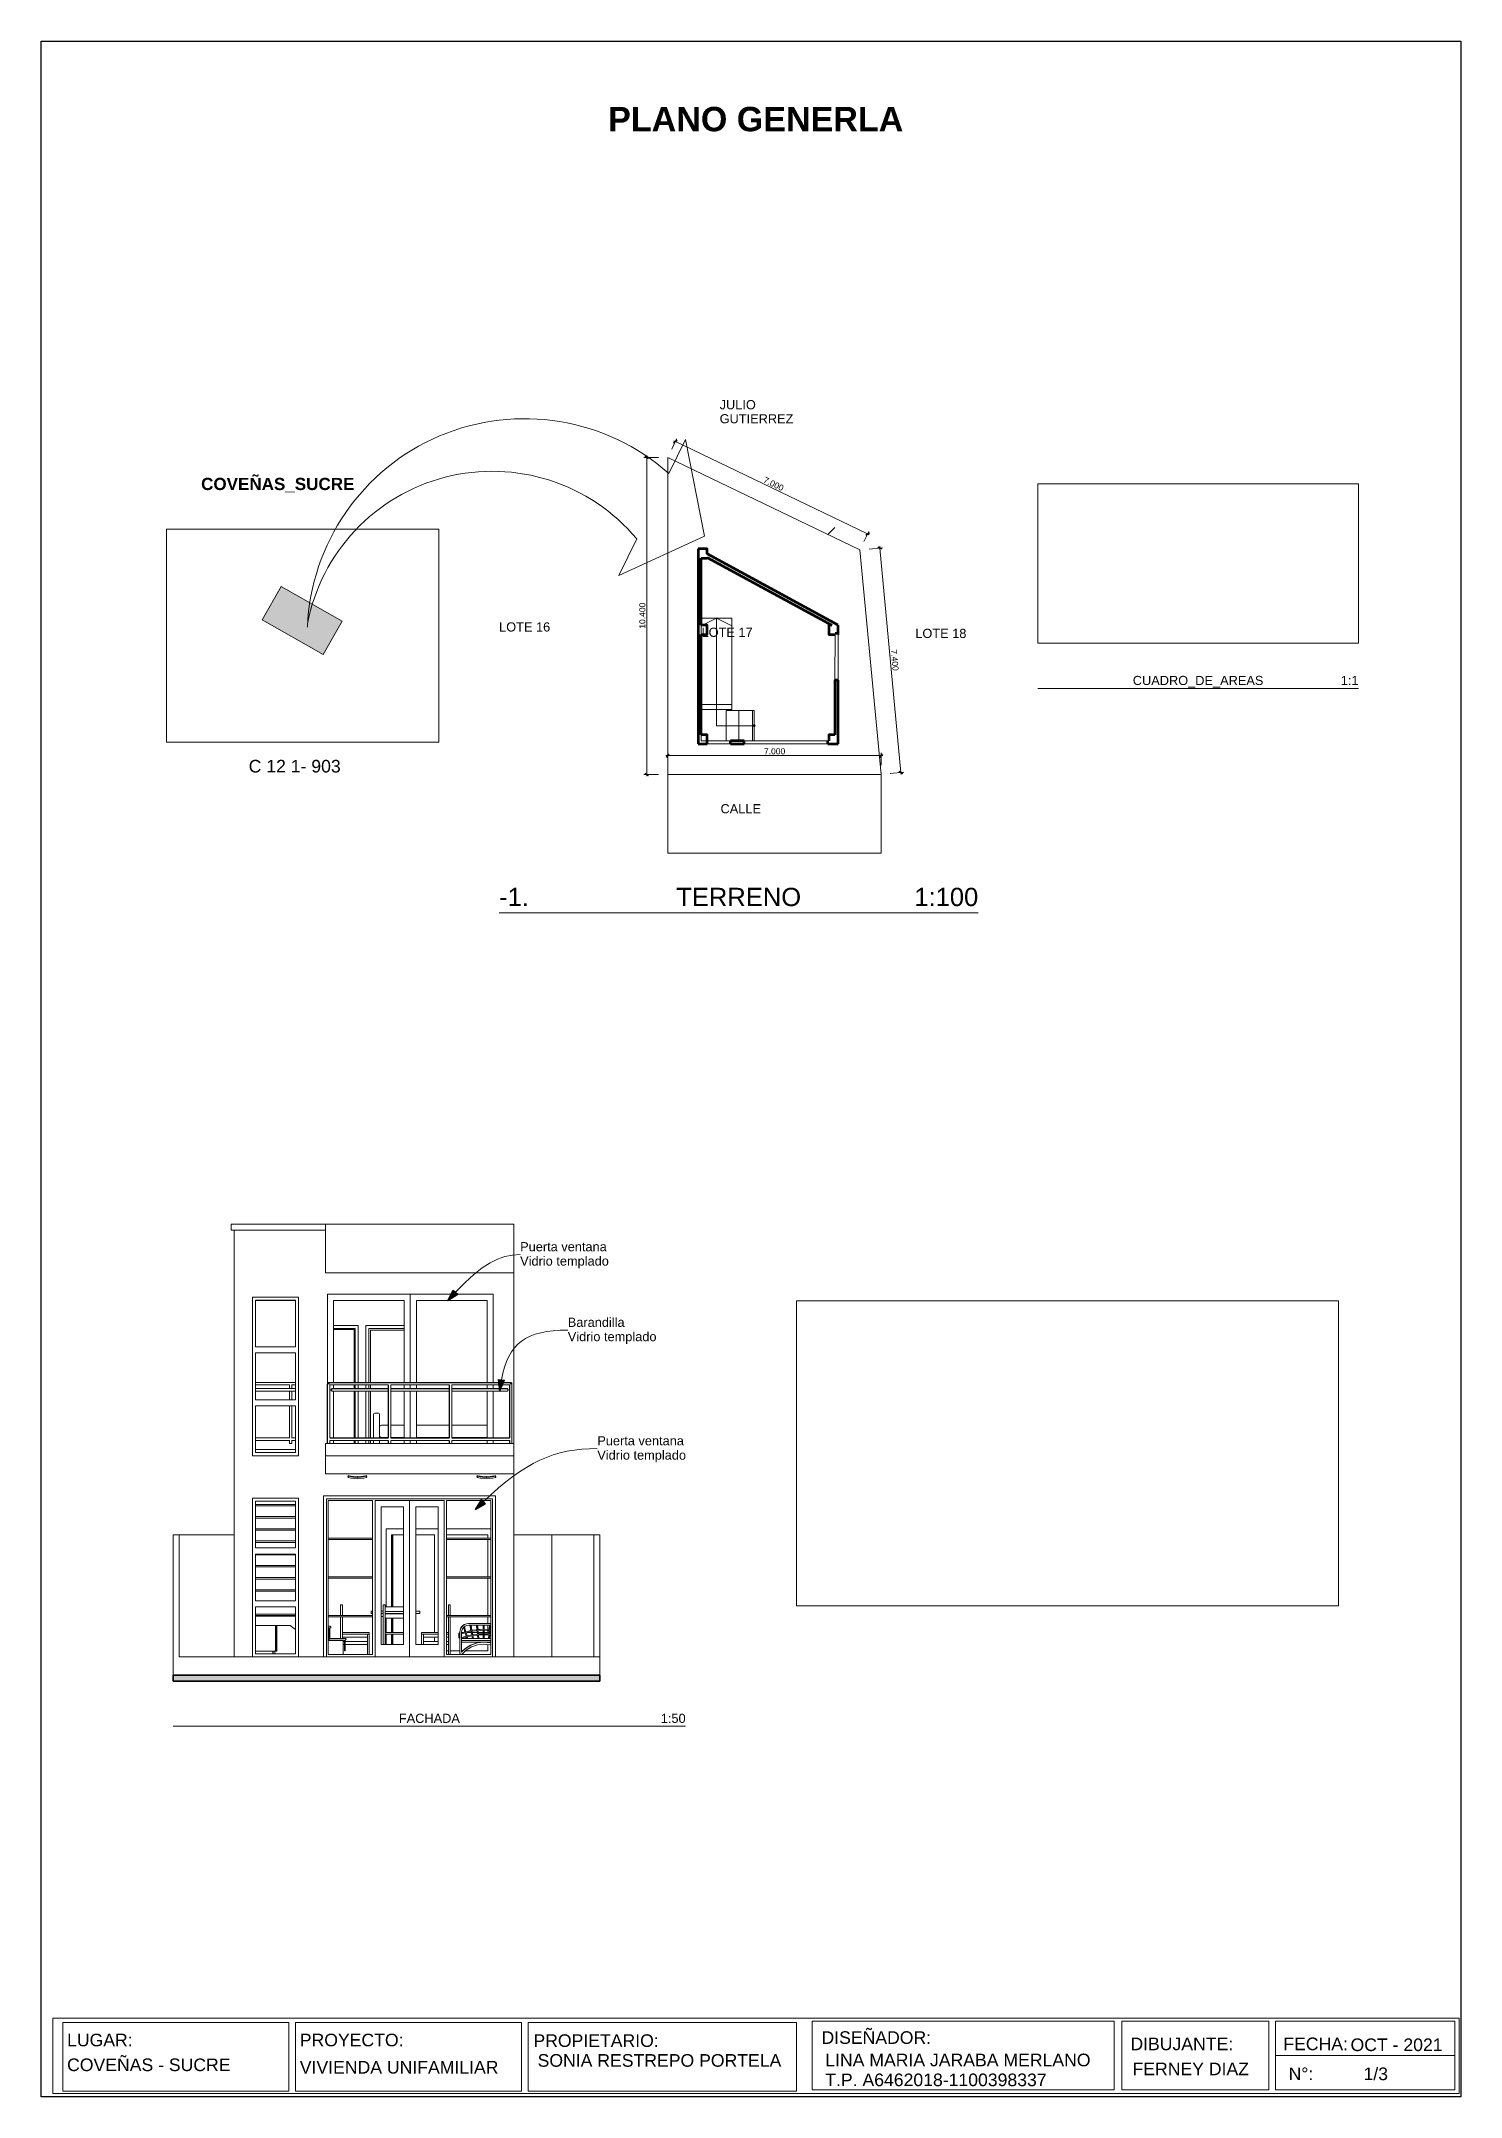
# Model space of a CAD drawing. Header units: metres. Extents: x 0.016 to 0.481, y 0.015 to 0.69.
import ezdxf
from ezdxf.enums import TextEntityAlignment as Align
from ezdxf.xclip import XClip

# ---------------------------------------------------------------- set-up
doc = ezdxf.new("R2010")
doc.units = ezdxf.units.M
doc.header["$MEASUREMENT"] = 0
doc.header["$XCLIPFRAME"] = 0
doc.linetypes.add('Wipeout_Contour', pattern=[1, 0, -1])
for name, color, linetype, lineweight in [('0_Pluma_Nº__1', 7, 'Continuous', 13), ('0_Pluma_Nº__55', 214, 'Continuous', 25), ('CUADRO_DE_AREAS_2_0_Pluma_Nº__1', 7, 'Continuous', 13), ('Dibujo & Figuras_Pluma_Nº__1', 7, 'Continuous', 13), ('Dibujo 2D - General_Pluma_Nº__2', 8, 'Continuous', 15), ('Dibujo 2D - General_Pluma_Nº__20', 1, 'Continuous', 0), ('GENERAL_COTAS_Pluma_Nº__46', 5, 'Continuous', 35), ('Notas - Etiquetas_Pluma_Nº__46', 5, 'Continuous', 25), ('Notas - Etiquetas_Pluma_Nº__6', 5, 'Continuous', 35), ('Nuevo_0_Pluma_Nº__11', 171, 'Continuous', 18), ('Nuevo_Estructura - Carga_Pluma_Nº__27', 7, 'Continuous', 50), ('Nuevo_Estructura - Escaleras & Barandillas_Pluma_Nº__11', 171, 'Continuous', 18), ('Nuevo_Interior - Escaleras & Barandillas_Pluma_Nº__11', 171, 'Continuous', 18)]:
    doc.layers.add(name, color=color, linetype=linetype, lineweight=lineweight)
for name, color, linetype, lineweight, true_color in [('Anotaciones - Textos_Pluma_Nº__86', 7, 'Continuous', 20, 0x5555ff), ('Dibujo & Figuras_Pluma_Nº__65', 7, 'Continuous', 20, 0x80c2ff), ('GENERAL_COTAS_Pluma_Nº__86', 7, 'Continuous', 20, 0x5555ff), ('Interior - Mobiliario _Pluma_Nº__4', 7, 'Continuous', 20, 0x029e21), ('Notas - Textos_Pluma_Nº__86', 7, 'Continuous', 20, 0x5555ff), ('Nuevo_Dibujo 2D - General_Pluma_Nº__62', 7, 'Continuous', 20, 0xaaaaaa), ('Nuevo_Estructura - Carga_Pluma_Nº__169', 7, 'Continuous', 13, 0x68b353), ('Nuevo_Estructura - Carga_Pluma_Nº__28', 7, 'Continuous', 50, 0xa80f02), ('Nuevo_Estructura - Carga_Pluma_Nº__29', 7, 'Continuous', 35, 0x3dad99), ('Nuevo_Estructura - Carga_Pluma_Nº__3', 7, 'Continuous', 18, 0xff6600), ('Nuevo_Estructura - Carga_Pluma_Nº__43', 7, 'Continuous', 18, 0xff6600), ('Nuevo_Estructura - Carga_Pluma_Nº__87', 7, 'Continuous', 20, 0x6a6a6a), ('Nuevo_Estructura - Carga_Pluma_Nº__88', 7, 'Continuous', 20, 0xfd4435), ('Nuevo_Estructura - Carga_Pluma_Nº__89', 7, 'Continuous', 20, 0x71cebe), ('Nuevo_Estructura - Escaleras & Barandillas_Pluma_Nº__71', 171, 'Continuous', 20, 0xaaaaff), ('Nuevo_Estructura - Escaleras & Barandillas_Pluma_Nº__91', 171, 'Continuous', 13, 0xaaaaff), ('Nuevo_GENERAL_COTAS_Pluma_Nº__45', 7, 'Continuous', 35, 0x40a5ff), ('Nuevo_GENERAL_COTAS_Pluma_Nº__85', 7, 'Continuous', 20, 0x80c2ff), ('Nuevo_Interior - Lámparas_Pluma_Nº__77', 7, 'Continuous', 20, 0xffeb28), ('Nuevo_Interior - Mobiliario_Pluma_Nº__4', 7, 'Continuous', 20, 0x029e21), ('Nuevo_Notas - Etiquetas_Pluma_Nº__45', 7, 'Continuous', 25, 0x40a5ff), ('Nuevo_Notas - Etiquetas_Pluma_Nº__85', 7, 'Continuous', 20, 0x80c2ff)]:
    doc.layers.add(name, color=color, linetype=linetype, lineweight=lineweight, true_color=true_color)
for name, color, linetype in [('Dibujo & Figuras', 7, 'Continuous'), ('Nuevo_Estructura - Carga', 7, 'Continuous'), ('Nuevo_Interior - Escaleras & Barandillas', 7, 'Continuous'), ('Nuevo_Interior - Lámparas', 7, 'Continuous')]:
    doc.layers.add(name, color=color, linetype=linetype)
doc.styles.add('Estilo_Generado_1', font='arial.ttf')
doc.styles.add('Estilo_Generado_2', font='arial.ttf')
picture_1 = doc.add_image_def('image1.png', size_in_pixel=(1920, 1080))
picture_2 = doc.add_image_def('image2.jpg', size_in_pixel=(546, 428))
picture_3 = doc.add_image_def('image3.tif', size_in_pixel=(1244, 618))

msp = doc.modelspace()

# ---------------------------------------------------------------- texts
at = {"layer": 'Anotaciones - Textos_Pluma_Nº__86', "color": 173, "linetype": 'Continuous', "lineweight": 20, "true_color": 0x5555ff, "style": 'Estilo_Generado_1'}
for s, insert, char_height, attachment_point in [('\\A1;{\\pqc;\\fArial|b0|i0|c0|p34;C 12 1- 903}', (0.09872691866667666, 0.4540941028658024), 0.004137505408046985, 2), ('\\A1;{\\pql;\\fArial|b0|i0|c0|p34;LUGAR:}', (0.02404343630863129, 0.03610166881652298), 0.004137505408046986, 1), ('\\A1;{\\pql;\\fArial|b0|i0|c0|p34;PROYECTO:}', (0.1004036043372893, 0.03610166881652298), 0.004137505408046986, 1), ('\\A1;{\\pql;\\fArial|b0|i0|c0|p34;PROPIETARIO:}', (0.1770649579338641, 0.03590243471448663), 0.004137505408046986, 1), ('\\A1;{\\pql;\\fArial|b0|i0|c0|p34;DISEÑADOR:}', (0.2715811945621635, 0.03690380761133295), 0.004137505408046986, 1), ('\\A1;{\\pql;\\fArial|b0|i0|c0|p34;DIBUJANTE:}', (0.3729489397557139, 0.03482435617295052), 0.004137505408046986, 1), ('\\A1;{\\pql;\\fArial|b0|i0|c0|p34;FECHA:}', (0.4231243142929008, 0.0348390551529985), 0.004137505408046986, 1), ('\\A1;{\\pql;\\fArial|b0|i0|c0|p34;OCT - 2021}', (0.4451773482353181, 0.03454068708998546), 0.004137505408046985, 1), ('\\A1;{\\pql;\\fArial|b0|i0|c0|p34;COVEÑAS - SUCRE}', (0.02404343630863129, 0.02796604185282026), 0.004137505408046985, 1), ('\\A1;{\\pql;\\fArial|b0|i0|c0|p34;VIVIENDA UNIFAMILIAR}', (0.1004036043372893, 0.02715840079716949), 0.004137505408046985, 1), ('\\A1;{\\pql;\\fArial|b0|i0|c0|p34;SONIA RESTREPO PORTELA\\P\\pql;\\fArial|b0|i0|c0|p34;}', (0.1784332856065199, 0.02940063458193255), 0.004137505408046985, 1), ('\\A1;{\\pql;\\fArial|b0|i0|c0|p34;LINA MARIA JARABA MERLANO}', (0.2728226606819886, 0.02955166754671984), 0.004137505408046985, 1), ('\\A1;{\\pql;\\fArial|b0|i0|c0|p34;T.P. A6462018-1100398337}', (0.2728226606819886, 0.02303073656740833), 0.004137505408046985, 1), ('\\A1;{\\pql;\\fArial|b0|i0|c0|p34;FERNEY DIAZ}', (0.373633796177767, 0.02661611667944535), 0.004137505408046986, 1), ('\\A1;{\\pql;\\fArial|b0|i0|c0|p34;N°:}', (0.424851694539385, 0.02500677869822725), 0.004137505408046986, 1), ('\\A1;{\\pql;\\fArial|b0|i0|c0|p34;1/3}', (0.4494343695108375, 0.02500676684833641), 0.004137505408046986, 1)]:
    msp.add_mtext(s, dxfattribs=dict(at, insert=insert, char_height=char_height, attachment_point=attachment_point))
at = {"layer": 'Notas - Textos_Pluma_Nº__86', "color": 173, "linetype": 'Continuous', "lineweight": 20, "true_color": 0x5555ff, "attachment_point": 2, "style": 'Estilo_Generado_2'}
for s, insert, char_height in [('\\A1;{\\pqc;\\fArial|b1|i0|c0|p34;PLANO GENERLA}', (0.25, 0.6683594916593892), 0.008000000000000002), ('\\A1;{\\pqc;\\fArial|b1|i0|c0|p34;COVEÑAS_SUCRE}', (0.09317110411211699, 0.5466425271511695), 0.004000000000000001)]:
    msp.add_mtext(s, dxfattribs=dict(at, insert=insert, char_height=char_height))

# ---------------------------------------------------------------- blocks, each defined once
blk = doc.blocks.new('Dibujo_1_1', base_point=(0.1429256692901888, 0.2267808681265072))
at = {"layer": 'Notas - Etiquetas_Pluma_Nº__46', "color": 5, "linetype": 'Continuous', "lineweight": 25, "char_height": 0.003, "attachment_point": 4, "line_spacing_factor": 0.9401655831020899, "style": 'Estilo_Generado_1'}
for s, insert in [('\\A1;{\\pql;\\fArial|b0|i0|c0|p34;Barandilla \\P\\pql;\\fArial|b0|i0|c0|p34;Vidrio templado}', (0.1883408431579176, 0.2667439576181229)), ('\\A1;{\\pql;\\fArial|b0|i0|c0|p34;Puerta ventana \\P\\pql;\\fArial|b0|i0|c0|p34;Vidrio templado}', (0.1980191505491553, 0.2278710703970914))]:
    blk.add_mtext(s, dxfattribs=dict(at, insert=insert))
at = {"color": 254, "linetype": 'Wipeout_Contour', "lineweight": 0, "ltscale": 2.986251527251013}
blk.add_wipeout([(0.10884018420275507, 0.3017808683706379), (0.10884018420275507, 0.2917808680609513), (0.17063388172081528, 0.2917808680609513), (0.17063388172081528, 0.3017808683706379)], dxfattribs=at).dxf.layer = 'Nuevo_Estructura - Carga'
at = {"color": 254, "linetype": 'Wipeout_Contour', "lineweight": 0, "ltscale": 2.912909680302768}
blk.add_wipeout([(0.1088401842027551, 0.21978086788237647), (0.1088401842027551, 0.22578086788237645), (0.07884018205698583, 0.22578086788237645), (0.07884018205698583, 0.21978086788237647)], dxfattribs=at).dxf.layer = 'Nuevo_Estructura - Carga'
at = {"color": 254, "linetype": 'Wipeout_Contour', "lineweight": 0, "ltscale": 2.895947409989213}
blk.add_wipeout([(0.05884018420275508, 0.159780866988306), (0.05884018420275508, 0.1537808678823765), (0.1988401842027551, 0.1537808678823765), (0.1988401842027551, 0.159780866988306)], dxfattribs=at).dxf.layer = 'Nuevo_Estructura - Carga'
at = {"color": 254, "linetype": 'Wipeout_Contour', "lineweight": 0, "ltscale": 2.975185984860576}
blk.add_wipeout([(0.10884018417501642, 0.30178086798316506), (0.07788151260165713, 0.3017808675104539), (0.07788151260165713, 0.2997808679987223), (0.10884018417501642, 0.2997808675260112)], dxfattribs=at).dxf.layer = 'Nuevo_Estructura - Carga'
at = {"color": 254, "linetype": 'Wipeout_Contour', "lineweight": 0, "ltscale": 2.92866228541392}
blk.add_wipeout([(0.10884018420275511, 0.22578086806260353), (0.10884018420275511, 0.21978086806095132), (0.17063388172081534, 0.21978086806095132), (0.17063388172081534, 0.22578086806260353)], dxfattribs=at).dxf.layer = 'Nuevo_Estructura - Carga'
at = {"color": 254, "linetype": 'Wipeout_Contour', "lineweight": 0, "ltscale": 4.846527754530975}
blk.add_wipeout([(0.08584018420275508, 0.21083460084131522), (0.08484018420275508, 0.21083460084131522), (0.08484018420275508, 0.1607808678823765), (0.08584018420275508, 0.1607808678823765), (0.08584018420275508, 0.17613211220202274), (0.08584018420275508, 0.17813211220202274), (0.08584018420275508, 0.19348335652166898), (0.08584018420275508, 0.19548335652166898)], dxfattribs=at).dxf.layer = 'Nuevo_Estructura - Carga'
at = {"color": 254, "linetype": 'Wipeout_Contour', "lineweight": 0, "ltscale": 5.524032529741699}
blk.add_wipeout([(0.09898296819089764, 0.19548335652166898), (0.09898296819089764, 0.19348335652166898), (0.09898296819089764, 0.17813211220202274), (0.09898296819089764, 0.17613211220202274), (0.09898296819089764, 0.1607808678823765), (0.09998296819089764, 0.1607808678823765), (0.09998296819089764, 0.21083460084131522), (0.09898296819089764, 0.21083460084131522)], dxfattribs=at).dxf.layer = 'Nuevo_Estructura - Carga'
at = {"color": 254, "linetype": 'Wipeout_Contour', "lineweight": 0, "ltscale": 2.878928832033802}
blk.add_wipeout([(0.1082134725288457, 0.1597808678823765), (0.1092134725288457, 0.1597808678823765), (0.1092134725288457, 0.21157460084131524), (0.1082134725288457, 0.21257460084131524)], dxfattribs=at).dxf.layer = 'Nuevo_Estructura - Carga'
at = {"color": 254, "linetype": 'Wipeout_Contour', "lineweight": 0, "ltscale": 2.902813975540344}
blk.add_wipeout([(0.1646464429313076, 0.21257460084131524), (0.16364644293130762, 0.21157460084131524), (0.16364644293130762, 0.1597808678823765), (0.1646464429313076, 0.1597808678823765)], dxfattribs=at).dxf.layer = 'Nuevo_Estructura - Carga'
at = {"color": 254, "linetype": 'Wipeout_Contour', "lineweight": 0, "ltscale": 2.880850906308029}
blk.add_wipeout([(0.05884018420275508, 0.1997808678823765), (0.05884018420275509, 0.1597808678823765), (0.06084018420275508, 0.1597808678823765), (0.06084018420275508, 0.1997808678823765)], dxfattribs=at).dxf.layer = 'Nuevo_Estructura - Carga'
at = {"color": 254, "linetype": 'Wipeout_Contour', "lineweight": 0, "ltscale": 2.928693361428175}
blk.add_wipeout([(0.19684891970955043, 0.1597808678823765), (0.1988401842027551, 0.1597808678823765), (0.1988401842027551, 0.1997808678823765), (0.19684891970955043, 0.1997808678823765)], dxfattribs=at).dxf.layer = 'Nuevo_Estructura - Carga'
at = {"color": 254, "linetype": 'Wipeout_Contour', "lineweight": 0, "ltscale": 2.894399318839897}
blk.add_wipeout([(0.05884018420275508, 0.1517808678823765), (0.1988401842027551, 0.1517808678823765), (0.1988401842027551, 0.1537808678823765), (0.05884018420275508, 0.1537808678823765)], dxfattribs=at).dxf.layer = 'Nuevo_Estructura - Carga'
at = {"layer": 'Nuevo_Estructura - Carga_Pluma_Nº__169', "linetype": 'Continuous', "lineweight": 13, "true_color": 0x68b353}
h = blk.add_hatch(dxfattribs=at)
h.set_pattern_fill('Hormigón_Armado_0001', color=85, style=0, pattern_type=2)
h.set_pattern_definition([(0, (0.05884018420275508, 0.1597808678823765), (0, 0.006235383155021312), [0.000600000023842, -0.00300000011921]), (0, (0.06064018427428108, 0.1628985593324045), (0, 0.006235383155021312), [0.000600000023842, -0.00300000011921]), (60.00000000000014, (0.05884018420275508, 0.1597808678823765), (-0.005400000214578027, 0.003117691577510644), [0.000600000023842, -0.00300000011921]), (60.00000000000014, (0.06244018434580708, 0.1597808678823765), (-0.005400000214578027, 0.003117691577510644), [0.000600000023842, -0.00300000011921]), (120.0000000000003, (0.05944018422659708, 0.1597808678823765), (0.005400000214578004, 0.003117691577510681), [0.0006000000238419999, -0.00300000011921]), (120.0000000000003, (0.06304018436964907, 0.1597808678823765), (0.005400000214578004, 0.003117691577510681), [0.0006000000238419999, -0.00300000011921]), (0, (0.05884018420275508, 0.1603808679062185), (0, 0.001200000047684), [0, -0.001200000047684, 0, -0.001800000071526]), (44.99999999999999, (0.05944018422659708, 0.1603808679062185), (-0.0008485281711415365, 0.0008485281711415371), [0, -0.0009000000357630001, 0, -0.001500000059605])])
h.paths.add_polyline_path([(0.05884018420275508, 0.1517808678823765), (0.1988401842027551, 0.1517808678823765), (0.1988401842027551, 0.1537808678823765), (0.05884018420275509, 0.1537808678823765)])
at = {"layer": 'Nuevo_Estructura - Carga_Pluma_Nº__29', "color": 135, "linetype": 'Continuous', "lineweight": 35, "ltscale": 1000, "true_color": 0x3dad99}
for p, q in [((0.05884018420275509, 0.1537808678823765), (0.05884018420275509, 0.1517808678823765)), ((0.1988401842027551, 0.1537808678823765), (0.05884018420275509, 0.1537808678823765)), ((0.1988401842027551, 0.1517808678823765), (0.05884018420275509, 0.1517808678823765)), ((0.1988401842027551, 0.1537808678823765), (0.1988401842027551, 0.1517808678823765))]:
    blk.add_line(p, q, dxfattribs=at)
at = {"color": 254, "linetype": 'Wipeout_Contour', "lineweight": 0, "ltscale": 2.966641405576618}
blk.add_wipeout([(0.07884018456038328, 0.2917808678823764), (0.08084018456038328, 0.2917808678823764), (0.08084018456038328, 0.2997808678823764), (0.07884018456038328, 0.2997808678823764)], dxfattribs=at).dxf.layer = 'Nuevo_Estructura - Carga'
at = {"color": 254, "linetype": 'Wipeout_Contour', "lineweight": 0, "ltscale": 7.620238731051673}
blk.add_wipeout([(0.08484018420275508, 0.28578086739789443), (0.08484018420275508, 0.27783460178884944), (0.09998296884173916, 0.27783460178884944), (0.09998296884173916, 0.2257808678823765), (0.10884018472213722, 0.2257808678823765), (0.10884018472213722, 0.22978086777083603), (0.1094401847648374, 0.22978086777083603), (0.1094401847648374, 0.24938086758087522), (0.1094406209901921, 0.27873289795904155), (0.16390644219452827, 0.27873289914766647), (0.16390644219452827, 0.24978086840175864), (0.16460737789028074, 0.24978086840175864), (0.16460737789028074, 0.28578086739789443)], dxfattribs=at).dxf.layer = 'Nuevo_Estructura - Carga'
at = {"color": 254, "linetype": 'Wipeout_Contour', "lineweight": 0, "ltscale": 3.64122222683372}
blk.add_wipeout([(0.1706073775849199, 0.28578086788237644), (0.1706073775849199, 0.2297808676119042), (0.17060794800191714, 0.22578086759258473), (0.17062684060625705, 0.22578086759258473), (0.17062684060625705, 0.28578086788237644)], dxfattribs=at).dxf.layer = 'Nuevo_Estructura - Carga'
at = {"color": 254, "linetype": 'Wipeout_Contour', "lineweight": 0, "ltscale": 3.816421746229923}
blk.add_wipeout([(0.1706073774531668, 0.2197808678823765), (0.1706073774531668, 0.1597808678823765), (0.1706268395803394, 0.1597808678823765), (0.1706268395803394, 0.1797808678823765), (0.17061874466581253, 0.2097808678823765), (0.1706268395803394, 0.2197808678823765)], dxfattribs=at).dxf.layer = 'Nuevo_Estructura - Carga'
at = {"color": 254, "linetype": 'Wipeout_Contour', "lineweight": 0, "ltscale": 3.939499868783749}
blk.add_wipeout([(0.09898296819089764, 0.2108346008413152), (0.09998296819089764, 0.2108346008413152), (0.09998296819089764, 0.2118346008413152), (0.08484018420275508, 0.2118346008413152), (0.08484018420275508, 0.2108346008413152), (0.08584018420275508, 0.2108346008413152)], dxfattribs=at).dxf.layer = 'Nuevo_Estructura - Carga'
at = {"color": 254, "linetype": 'Wipeout_Contour', "lineweight": 0, "ltscale": 2.88978730237086}
blk.add_wipeout([(0.1082134725288457, 0.21257460043536996), (0.10921347322737196, 0.2115746014186789), (0.1636464422327813, 0.2115746014186789), (0.16464644293130754, 0.21257460043536996)], dxfattribs=at).dxf.layer = 'Nuevo_Estructura - Carga'
at = {"color": 254, "linetype": 'Wipeout_Contour', "lineweight": 0, "ltscale": 2.88256636889618}
blk.add_wipeout([(0.07884018425126246, 0.1997808678284793), (0.06084018420275506, 0.1997808678284793), (0.06084018420275506, 0.1597808677206851), (0.07884018425126246, 0.1597808677206851)], dxfattribs=at).dxf.layer = 'Nuevo_Estructura - Carga'
at = {"color": 254, "linetype": 'Wipeout_Contour', "lineweight": 0, "ltscale": 2.894453890353598}
blk.add_wipeout([(0.09898296819089764, 0.195483356521669), (0.08584018420275508, 0.195483356521669), (0.08584018420275508, 0.193483356521669), (0.09898296819089764, 0.193483356521669)], dxfattribs=at).dxf.layer = 'Nuevo_Estructura - Carga'
at = {"color": 254, "linetype": 'Wipeout_Contour', "lineweight": 0, "ltscale": 2.885091721507671}
blk.add_wipeout([(0.09898296819089764, 0.1781321122020227), (0.08584018420275508, 0.1781321122020227), (0.08584018420275508, 0.1761321122020227), (0.09898296819089764, 0.1761321122020227)], dxfattribs=at).dxf.layer = 'Nuevo_Estructura - Carga'
at = {"color": 254, "linetype": 'Wipeout_Contour', "lineweight": 0, "ltscale": 4.456816548848515}
blk.add_wipeout([(0.08584018420275508, 0.1607808678823765), (0.08484018420275508, 0.1607808678823765), (0.08484018420275508, 0.1597808678823765), (0.09998296819089764, 0.1597808678823765), (0.09998296819089764, 0.1607808678823765), (0.09898296819089764, 0.1607808678823765)], dxfattribs=at).dxf.layer = 'Nuevo_Estructura - Carga'
at = {"color": 254, "linetype": 'Wipeout_Contour', "lineweight": 0, "ltscale": 4.074327885966297}
blk.add_wipeout([(0.11619409234369334, 0.21895800924166278), (0.1161492977453104, 0.21888207630731987), (0.11616324787404973, 0.21879502595444153), (0.11622612486000132, 0.21868124333742747), (0.11630391178708883, 0.2186192031408663), (0.1163856903195588, 0.218628412664428), (0.11627703045809941, 0.21866137426485135), (0.11627703046908754, 0.2189879029586158)], dxfattribs=at).dxf.layer = 'Nuevo_Interior - Lámparas'
at = {"color": 254, "linetype": 'Wipeout_Contour', "lineweight": 0, "ltscale": 4.203528670451599}
blk.add_wipeout([(0.1585636061479118, 0.2189580092139785), (0.1585188115426103, 0.21888207630469123), (0.15853276167179325, 0.2187950259545387), (0.15859563865425028, 0.2186812433394004), (0.15867342558381145, 0.2186192031408663), (0.15875520411338792, 0.2186284126647209), (0.15864654425396718, 0.21866137426619242), (0.15864654428143748, 0.2189879029703406)], dxfattribs=at).dxf.layer = 'Nuevo_Interior - Lámparas'
at = {"layer": 'Nuevo_Estructura - Carga_Pluma_Nº__87', "color": 251, "linetype": 'Continuous', "lineweight": 20, "ltscale": 1000, "true_color": 0x6a6a6a}
for p, q in [((0.06084018420275508, 0.1997808678823765), (0.05884018420275508, 0.1997808678823765)), ((0.05884018420275508, 0.1997808678823765), (0.05884018420275509, 0.1597808678823765)), ((0.06084018420275508, 0.1597808678823765), (0.06084018420275508, 0.1997808678823765))]:
    blk.add_line(p, q, dxfattribs=at)
at = {"layer": 'Nuevo_Estructura - Carga_Pluma_Nº__89', "color": 123, "linetype": 'Continuous', "lineweight": 20, "ltscale": 1000, "true_color": 0x71cebe}
blk.add_line((0.05884018420275509, 0.1537808678823765), (0.05884018420275509, 0.1597808678823765), dxfattribs=at)
at = {"color": 254, "linetype": 'Wipeout_Contour', "lineweight": 0, "ltscale": 2.964219110971615}
blk.add_wipeout([(0.1088401842027551, 0.2857808678823764), (0.1088401842027551, 0.2917808678823764), (0.07884018205698583, 0.2917808678823764), (0.07884018205698583, 0.2857808678823764)], dxfattribs=at).dxf.layer = 'Nuevo_Estructura - Carga'
at = {"color": 254, "linetype": 'Wipeout_Contour', "lineweight": 0, "ltscale": 4.989519168446403}
blk.add_wipeout([(0.08584018420275508, 0.26148335652166893), (0.08584018420275508, 0.2768346008413151), (0.08484018420275508, 0.2768346008413151), (0.08484018420275508, 0.22678086788237642), (0.08584018420275508, 0.22678086788237642), (0.08584018420275508, 0.2421321122020227), (0.08584018420275508, 0.2441321122020227), (0.08584018420275508, 0.259483356521669)], dxfattribs=at).dxf.layer = 'Nuevo_Estructura - Carga'
at = {"color": 254, "linetype": 'Wipeout_Contour', "lineweight": 0, "ltscale": 5.648034111105375}
blk.add_wipeout([(0.09898296819089764, 0.2768346008413151), (0.09898296819089764, 0.26148335652166893), (0.09898296819089764, 0.259483356521669), (0.09898296819089764, 0.2441321122020227), (0.09898296819089764, 0.2421321122020227), (0.09898296819089764, 0.22678086788237642), (0.09998296819089764, 0.22678086788237642), (0.09998296819089764, 0.2768346008413151)], dxfattribs=at).dxf.layer = 'Nuevo_Estructura - Carga'
at = {"color": 254, "linetype": 'Wipeout_Contour', "lineweight": 0, "ltscale": 8.14525876363988}
blk.add_wipeout([(0.1094406214674936, 0.24938586654867378), (0.10944626056949665, 0.24945032722162014), (0.10946430709518724, 0.24951767601033184), (0.10949377385189467, 0.24958086823514775), (0.10953376669912762, 0.24963798338304077), (0.10958306896214869, 0.24968728564606185), (0.10964018411004173, 0.24972727779365433), (0.10970337563521718, 0.2497567445503618), (0.10977072512356932, 0.24977479107605238), (0.10984018472750968, 0.24978086815297523), (0.11144062134540918, 0.24978086745333483), (0.11144062134540918, 0.27673289810632645), (0.1094406214674936, 0.276732897406686)], dxfattribs=at).dxf.layer = 'Nuevo_Estructura - Carga'
at = {"color": 254, "linetype": 'Wipeout_Contour', "lineweight": 0, "ltscale": 2.9414780667559}
blk.add_wipeout([(0.13867353165841886, 0.24898086818173845), (0.1366735325125291, 0.24898086818173845), (0.1366735325125291, 0.2477808686942046), (0.13867353165841886, 0.2477808686942046)], dxfattribs=at).dxf.layer = 'Nuevo_Estructura - Carga'
at = {"color": 254, "linetype": 'Wipeout_Contour', "lineweight": 0, "ltscale": 2.945250319488184}
blk.add_wipeout([(0.1639064421945283, 0.2469808674100744), (0.1639064421945283, 0.23158086789893648), (0.16460737789028076, 0.23158086789893648), (0.16460737789028076, 0.2469808674100744)], dxfattribs=at).dxf.layer = 'Nuevo_Estructura - Carga'
at = {"color": 254, "linetype": 'Wipeout_Contour', "lineweight": 0, "ltscale": 2.928920820718494}
blk.add_wipeout([(0.13867353165841886, 0.2307808675584565), (0.1366735325125291, 0.2307808675584565), (0.1366735325125291, 0.2297808672858712), (0.13867353165841886, 0.2297808672858712)], dxfattribs=at).dxf.layer = 'Nuevo_Estructura - Carga'
at = {"color": 254, "linetype": 'Wipeout_Contour', "lineweight": 0, "ltscale": 3.403933772737386}
blk.add_wipeout([(0.1092134726347502, 0.211034601362602), (0.1092134726347502, 0.15978086812483064), (0.10975347180560557, 0.15978086736108973), (0.10975347180560557, 0.1605808676036357), (0.10975347180560557, 0.211034601362602)], dxfattribs=at).dxf.layer = 'Nuevo_Estructura - Carga'
at = {"color": 254, "linetype": 'Wipeout_Contour', "lineweight": 0, "ltscale": 3.604582917114023}
blk.add_wipeout([(0.12430611366643311, 0.21103460084131523), (0.12430611366643311, 0.1605808678823765), (0.12430611366643311, 0.1597808678823765), (0.12510611366643312, 0.1597808678823765), (0.12510611366643312, 0.21103460084131523)], dxfattribs=at).dxf.layer = 'Nuevo_Estructura - Carga'
at = {"color": 254, "linetype": 'Wipeout_Contour', "lineweight": 0, "ltscale": 3.388068203823167}
blk.add_wipeout([(0.14855380179372027, 0.21103460084131523), (0.14775380179372027, 0.21103460084131523), (0.14775380179372027, 0.1597808678823765), (0.14855380179372027, 0.1597808678823765), (0.14855380179372027, 0.1605808678823765)], dxfattribs=at).dxf.layer = 'Nuevo_Estructura - Carga'
at = {"color": 254, "linetype": 'Wipeout_Contour', "lineweight": 0, "ltscale": 3.65415792360093}
blk.add_wipeout([(0.1631064429313076, 0.21103460111824024), (0.1631064429313076, 0.1605808681165386), (0.1631064429313076, 0.1597808678823765), (0.16364644255835217, 0.1597808678823765), (0.16364644255835217, 0.21103460111824024)], dxfattribs=at).dxf.layer = 'Nuevo_Estructura - Carga'
at = {"color": 254, "linetype": 'Wipeout_Contour', "lineweight": 0, "ltscale": 2.918161013872617}
blk.add_wipeout([(0.170628465102859, 0.1597808677206851), (0.18313695524712048, 0.1597808677206851), (0.18313695524712048, 0.19978086788237645), (0.170628465102859, 0.19978086788237645)], dxfattribs=at).dxf.layer = 'Nuevo_Estructura - Carga'
at = {"color": 254, "linetype": 'Wipeout_Contour', "lineweight": 0, "ltscale": 2.880988180582778}
blk.add_wipeout([(0.08584018420275508, 0.1607808678823765), (0.09898296819089764, 0.1607808678823765), (0.09898296819089764, 0.17613211220202274), (0.08584018420275508, 0.17613211220202274)], dxfattribs=at).dxf.layer = 'Nuevo_Estructura - Carga'
at = {"color": 254, "linetype": 'Wipeout_Contour', "lineweight": 0, "ltscale": 2.735406450991511}
blk.add_wipeout([(0.16998057895033952, 0.2493808678823765), (0.17000790581130187, 0.2493808678823765), (0.1700018289011499, 0.24945032715344326), (0.16997465842104723, 0.24945032715344326)], dxfattribs=at).dxf.layer = 'Nuevo_Interior - Escaleras & Barandillas'
at = {"color": 254, "linetype": 'Wipeout_Contour', "lineweight": 0, "ltscale": 2.915736796537847}
blk.add_wipeout([(0.1192070304733172, 0.21898790295484238), (0.1192070304733172, 0.2189580092327192), (0.1193470304733172, 0.2189580092327192), (0.1193470304733172, 0.21898790295484238)], dxfattribs=at).dxf.layer = 'Nuevo_Interior - Lámparas'
at = {"color": 254, "linetype": 'Wipeout_Contour', "lineweight": 0, "ltscale": 2.93039982099025}
blk.add_wipeout([(0.1615765442706171, 0.21898790295484236), (0.1615765442706171, 0.2189580092327192), (0.16171654427061707, 0.2189580092327192), (0.16171654427061707, 0.21898790295484236)], dxfattribs=at).dxf.layer = 'Nuevo_Interior - Lámparas'
at = {"layer": 'Interior - Mobiliario _Pluma_Nº__4', "color": 104, "linetype": 'Continuous', "lineweight": 20, "ltscale": 1000, "true_color": 0x029e21}
for p, q in [((0.0924401842027551, 0.1619808678823765), (0.0924401842027551, 0.1700808678823765)), ((0.09264018420275509, 0.1616108678745861), (0.09264018420275509, 0.1700808678823765)), ((0.09284018419828474, 0.1618108678701158), (0.09284018419828474, 0.1700808678823765)), ((0.0929035537453823, 0.1700808678823765), (0.0928401842027551, 0.170010898882919)), ((0.0924401842027551, 0.1615808678823765), (0.0924401842027551, 0.1619808678823765)), ((0.0924401842027551, 0.1615808678823765), (0.0914401842027551, 0.1615808678823765)), ((0.09154018420275513, 0.1607808678823765), (0.09154018420275513, 0.1615808678823765)), ((0.09164018420275513, 0.1607808678823765), (0.09164018420275513, 0.1615808678823765)), ((0.09224018420275512, 0.1607808678823765), (0.09224018420275512, 0.1615808678823765)), ((0.0924401842027551, 0.1616108678823765), (0.09264018420275509, 0.1616108678745861)), ((0.09244018420275511, 0.1615808678823765), (0.09284018420275512, 0.1615808678823765)), ((0.09284018419828474, 0.1618108678701158), (0.09264018420275509, 0.1616108678745861)), ((0.09284018420275512, 0.1615808678823765), (0.09284018420275512, 0.161810867874586))]:
    blk.add_line(p, q, dxfattribs=at)
at = {"layer": 'Nuevo_Estructura - Carga_Pluma_Nº__3', "color": 30, "linetype": 'Continuous', "lineweight": 18, "ltscale": 1000, "true_color": 0xff6600}
blk.add_line((0.09998296819089764, 0.1597808678823765), (0.09998296819089764, 0.1607808678823765), dxfattribs=at)
at = {"layer": 'Nuevo_Estructura - Escaleras & Barandillas_Pluma_Nº__91', "color": 161, "linetype": 'Continuous', "lineweight": 13, "ltscale": 1000, "true_color": 0xaaaaff}
blk.add_line((0.09724044223811817, 0.1700808678823765), (0.09898296819089764, 0.1686868471043538), dxfattribs=at)
at = {"color": 254, "linetype": 'Wipeout_Contour', "lineweight": 0, "ltscale": 2.979080932803334}
blk.add_wipeout([(0.10884018420275511, 0.2857808680609514), (0.17063388172081534, 0.2857808680609514), (0.17063388172081534, 0.29178086806260356), (0.10884018420275511, 0.29178086806260356)], dxfattribs=at).dxf.layer = 'Nuevo_Estructura - Carga'
at = {"color": 254, "linetype": 'Wipeout_Contour', "lineweight": 0, "ltscale": 3.918946137109164}
blk.add_wipeout([(0.08584018420275508, 0.2768346008413152), (0.09898296819089764, 0.2768346008413152), (0.09998296819089764, 0.2768346008413152), (0.09998296819089764, 0.2778346008413152), (0.08484018420275508, 0.2778346008413152), (0.08484018420275508, 0.2768346008413152)], dxfattribs=at).dxf.layer = 'Nuevo_Estructura - Carga'
at = {"color": 254, "linetype": 'Wipeout_Contour', "lineweight": 0, "ltscale": 2.939153235438434}
blk.add_wipeout([(0.08584018420275508, 0.261483356521669), (0.08584018420275508, 0.259483356521669), (0.09898296819089764, 0.259483356521669), (0.09898296819089764, 0.261483356521669)], dxfattribs=at).dxf.layer = 'Nuevo_Estructura - Carga'
at = {"color": 254, "linetype": 'Wipeout_Contour', "lineweight": 0, "ltscale": 2.925960272281873}
blk.add_wipeout([(0.08584018420275508, 0.2441321122020227), (0.08584018420275508, 0.2421321122020227), (0.09898296819089764, 0.2421321122020227), (0.09898296819089764, 0.2441321122020227)], dxfattribs=at).dxf.layer = 'Nuevo_Estructura - Carga'
at = {"color": 254, "linetype": 'Wipeout_Contour', "lineweight": 0, "ltscale": 17.37478758113132}
blk.add_wipeout([(0.1102401838635243, 0.2315808679346268), (0.11144062064576876, 0.2315808679346268), (0.11144062064576876, 0.24698086790410917), (0.11104018423447479, 0.24698086790410917), (0.11097072463053442, 0.24698694498103202), (0.11090337654146318, 0.24700499080708216), (0.11084018361700684, 0.2470344575637896), (0.11078306916875424, 0.2470744497113821), (0.11073376620609272, 0.24712375337368409), (0.11069377405850023, 0.24718086782193666), (0.1106643073017928, 0.24724405934711213), (0.11064626147574265, 0.24731140883546426), (0.11064018439881977, 0.2473808677397642), (0.11064626147574265, 0.24745032664406408), (0.1106643073017928, 0.24751767683205667), (0.11069377405850023, 0.24758086765759169), (0.11073376620609272, 0.24763798350512517), (0.11078306916875424, 0.24768728576814625), (0.11084018361700684, 0.2477272786153792), (0.11090337654146318, 0.24775674467244616), (0.11097072463053442, 0.24777479119813678), (0.11104018423447479, 0.24778086757541917), (0.11144062204504965, 0.24778086757541917), (0.11144062204504965, 0.24898086708238426), (0.1102401838635243, 0.24898086778202472)], dxfattribs=at).dxf.layer = 'Nuevo_Estructura - Carga'
at = {"color": 254, "linetype": 'Wipeout_Contour', "lineweight": 0, "ltscale": 2.935571441971043}
blk.add_wipeout([(0.1386735309587784, 0.2469808690358487), (0.1366735325125291, 0.2469808690358487), (0.1366735325125291, 0.2315808679164528), (0.1386735309587784, 0.2315808679164528)], dxfattribs=at).dxf.layer = 'Nuevo_Estructura - Carga'
at = {"color": 254, "linetype": 'Wipeout_Contour', "lineweight": 0, "ltscale": 2.950870746744756}
blk.add_wipeout([(0.1639064421945283, 0.2477808678632164), (0.16460737789028076, 0.2477808678632164), (0.16460737789028076, 0.24898086794861676), (0.1639064421945283, 0.24898086794861676)], dxfattribs=at).dxf.layer = 'Nuevo_Estructura - Carga'
at = {"color": 254, "linetype": 'Wipeout_Contour', "lineweight": 0, "ltscale": 2.938624810538754}
blk.add_wipeout([(0.1639064421945283, 0.22978086777083598), (0.16460737789028076, 0.22978086777083598), (0.16460737789028076, 0.23078086744579462), (0.1639064421945283, 0.23078086744579462)], dxfattribs=at).dxf.layer = 'Nuevo_Estructura - Carga'
at = {"color": 254, "linetype": 'Wipeout_Contour', "lineweight": 0, "ltscale": 4.606364883067108}
blk.add_wipeout([(0.09898296819089764, 0.22678086788237647), (0.08584018420275508, 0.22678086788237647), (0.08484018420275508, 0.22678086788237647), (0.08484018420275508, 0.2257808678823765), (0.09998296819089764, 0.2257808678823765), (0.09998296819089764, 0.22678086788237647)], dxfattribs=at).dxf.layer = 'Nuevo_Estructura - Carga'
at = {"color": 254, "linetype": 'Wipeout_Contour', "lineweight": 0, "ltscale": 5.470238441727131}
blk.add_wipeout([(0.10921347262060002, 0.21103460110747715), (0.10975347339966643, 0.2110346002963619), (0.12430611361745848, 0.2110346002963619), (0.12510611332964827, 0.2110346002963619), (0.147753802019311, 0.2110346002963619), (0.1485538017315008, 0.2110346002963619), (0.1631064427604081, 0.21103460110747715), (0.16364644272835926, 0.21103460110747715), (0.16364644272835926, 0.2115746010754283), (0.10921347343171525, 0.2115746010754283)], dxfattribs=at).dxf.layer = 'Nuevo_Estructura - Carga'
at = {"color": 254, "linetype": 'Wipeout_Contour', "lineweight": 0, "ltscale": 2.92477791817297}
blk.add_wipeout([(0.19684891951341857, 0.1997808678823765), (0.1831369550616626, 0.1997808678823765), (0.1831369550616626, 0.1597808678823765), (0.19684891951341857, 0.1597808678823765)], dxfattribs=at).dxf.layer = 'Nuevo_Estructura - Carga'
at = {"color": 254, "linetype": 'Wipeout_Contour', "lineweight": 0, "ltscale": 2.889889844313783}
blk.add_wipeout([(0.08584018420275508, 0.1781321122020227), (0.09898296819089764, 0.1781321122020227), (0.09898296819089764, 0.19348335652166895), (0.08584018420275508, 0.19348335652166895)], dxfattribs=at).dxf.layer = 'Nuevo_Estructura - Carga'
at = {"color": 254, "linetype": 'Wipeout_Contour', "lineweight": 0, "ltscale": 2.883746089196317}
blk.add_wipeout([(0.1097534725288457, 0.1597808681327162), (0.12430611357741161, 0.1597808681327162), (0.12430611357741161, 0.16058086763647852), (0.1097534725288457, 0.16058086763647852)], dxfattribs=at).dxf.layer = 'Nuevo_Estructura - Carga'
at = {"color": 254, "linetype": 'Wipeout_Contour', "lineweight": 0, "ltscale": 2.897953767117227}
blk.add_wipeout([(0.1485538017937203, 0.16058086763647852), (0.1485538017937203, 0.1597808681327162), (0.1631064428422862, 0.1597808681327162), (0.1631064428422862, 0.16058086763647852)], dxfattribs=at).dxf.layer = 'Nuevo_Estructura - Carga'
at = {"color": 254, "linetype": 'Wipeout_Contour', "lineweight": 0, "ltscale": 2.561328817730148}
blk.add_wipeout([(0.16972415940829821, 0.2497567449306908), (0.16974471337676378, 0.2497567449306908), (0.16967736446463497, 0.24977479098358132), (0.169658543627072, 0.24977479098358132)], dxfattribs=at).dxf.layer = 'Nuevo_Interior - Escaleras & Barandillas'
at = {"color": 254, "linetype": 'Wipeout_Contour', "lineweight": 0, "ltscale": 2.915704490145963}
blk.add_wipeout([(0.1192070304733172, 0.2189580092327192), (0.1192070304733172, 0.21888207629130926), (0.1193470304733172, 0.21888207629130926), (0.1193470304733172, 0.2189580092327192)], dxfattribs=at).dxf.layer = 'Nuevo_Interior - Lámparas'
at = {"color": 254, "linetype": 'Wipeout_Contour', "lineweight": 0, "ltscale": 2.930369321461251}
blk.add_wipeout([(0.1615765442706171, 0.2189580092327192), (0.1615765442706171, 0.21888207629130926), (0.16171654427061707, 0.21888207629130926), (0.16171654427061707, 0.2189580092327192)], dxfattribs=at).dxf.layer = 'Nuevo_Interior - Lámparas'
at = {"layer": 'Nuevo_Estructura - Carga_Pluma_Nº__3', "color": 30, "linetype": 'Continuous', "lineweight": 18, "ltscale": 1000, "true_color": 0xff6600}
blk.add_line((0.09898296819089764, 0.1761321122020227), (0.09898296819089764, 0.1607808678823765), dxfattribs=at)
at = {"layer": 'Nuevo_Estructura - Carga_Pluma_Nº__87', "color": 251, "linetype": 'Continuous', "lineweight": 20, "ltscale": 1000, "true_color": 0x6a6a6a}
for p, q in [((0.1706338817208153, 0.2917808678823764), (0.1706338817208153, 0.3017808678823765)), ((0.1968489197095504, 0.1997808678823765), (0.1831369550616626, 0.1997808678823765)), ((0.1831369550616626, 0.1997808678823765), (0.1831369550616626, 0.1597808678823765)), ((0.1968489197095504, 0.1997808678823765), (0.1988401842027551, 0.1997808678823765)), ((0.1968489197095504, 0.1597808678823765), (0.1968489197095504, 0.1997808678823765)), ((0.1988401842027551, 0.1997808678823765), (0.1988401842027551, 0.1597808678823765)), ((0.1968489197095504, 0.1597808678823765), (0.1968314103740396, 0.1597808678823765)), ((0.1988401842027551, 0.1597808678823765), (0.1968489197095504, 0.1597808678823765))]:
    blk.add_line(p, q, dxfattribs=at)
at = {"layer": 'Nuevo_Estructura - Carga_Pluma_Nº__89', "color": 123, "linetype": 'Continuous', "lineweight": 20, "ltscale": 1000, "true_color": 0x71cebe}
blk.add_line((0.1988401842027551, 0.1537808678823765), (0.1988401842027551, 0.1597808678823765), dxfattribs=at)
at = {"color": 254, "linetype": 'Wipeout_Contour', "lineweight": 0, "ltscale": 2.97069521744145}
blk.add_wipeout([(0.08084018205698582, 0.29178086799562547), (0.10884018409013123, 0.29178086799562547), (0.10884018409013123, 0.29978086778050916), (0.08084018205698582, 0.29978086778050916)], dxfattribs=at).dxf.layer = 'Nuevo_Estructura - Carga'
at = {"color": 254, "linetype": 'Wipeout_Contour', "lineweight": 0, "ltscale": 2.953735098504166}
blk.add_wipeout([(0.1366735332121696, 0.2767328973570198), (0.1366735332121696, 0.2497808671404539), (0.13867353235805932, 0.2497808671404539), (0.13867353235805932, 0.2767328973570198)], dxfattribs=at).dxf.layer = 'Nuevo_Estructura - Carga'
at = {"color": 254, "linetype": 'Wipeout_Contour', "lineweight": 0, "ltscale": 2.937112059043262}
blk.add_wipeout([(0.1114406201363083, 0.2477808679750569), (0.12944018424986267, 0.2477808686746973), (0.12944018424986267, 0.2489808681609307), (0.1114406201363083, 0.24898086746129025)], dxfattribs=at).dxf.layer = 'Nuevo_Estructura - Carga'
at = {"color": 254, "linetype": 'Wipeout_Contour', "lineweight": 0, "ltscale": 2.95042250339708}
blk.add_wipeout([(0.1639064430048701, 0.24898086761413024), (0.16190644314444352, 0.24898086831377067), (0.16190644314444352, 0.2477808667183777), (0.1639064430048701, 0.24778086811765856)], dxfattribs=at).dxf.layer = 'Nuevo_Estructura - Carga'
at = {"color": 254, "linetype": 'Wipeout_Contour', "lineweight": 0, "ltscale": 2.920017776240967}
blk.add_wipeout([(0.09898296819089764, 0.22678086788237636), (0.09898296819089764, 0.24213211220202263), (0.08584018420275508, 0.24213211220202263), (0.08584018420275508, 0.22678086788237636)], dxfattribs=at).dxf.layer = 'Nuevo_Estructura - Carga'
at = {"color": 254, "linetype": 'Wipeout_Contour', "lineweight": 0, "ltscale": 2.920869382598141}
blk.add_wipeout([(0.11144062134540922, 0.2307808675636763), (0.1102401838635243, 0.23078086826331676), (0.1102401838635243, 0.22978086797453876), (0.11144062134540922, 0.2297808672748983)], dxfattribs=at).dxf.layer = 'Nuevo_Estructura - Carga'
at = {"color": 254, "linetype": 'Wipeout_Contour', "lineweight": 0, "ltscale": 2.931558655663305}
blk.add_wipeout([(0.1386735312156339, 0.23078086826316127), (0.1386735312156339, 0.2297808672748983), (0.14944018401186143, 0.22978086797453876), (0.14944018401186143, 0.23078086826316127)], dxfattribs=at).dxf.layer = 'Nuevo_Estructura - Carga'
at = {"color": 254, "linetype": 'Wipeout_Contour', "lineweight": 0, "ltscale": 2.938153154574845}
blk.add_wipeout([(0.16390644230522963, 0.2307808675549318), (0.16190644314444352, 0.23078086825457225), (0.16190644314444352, 0.2297808672748983), (0.16390644230522963, 0.2297808672748983)], dxfattribs=at).dxf.layer = 'Nuevo_Estructura - Carga'
at = {"color": 254, "linetype": 'Wipeout_Contour', "lineweight": 0, "ltscale": 2.899746377358178}
blk.add_wipeout([(0.08584018420275508, 0.195483356521669), (0.09898296819089764, 0.195483356521669), (0.09898296819089764, 0.21083460084131525), (0.08584018420275508, 0.21083460084131525)], dxfattribs=at).dxf.layer = 'Nuevo_Estructura - Carga'
at = {"color": 254, "linetype": 'Wipeout_Contour', "lineweight": 0, "ltscale": 2.901001255009681}
blk.add_wipeout([(0.1251061136664331, 0.16378086788237653), (0.1271061136664331, 0.16378086788237653), (0.1271061136664331, 0.20903460084131525), (0.1251061136664331, 0.20903460084131525)], dxfattribs=at).dxf.layer = 'Nuevo_Estructura - Carga'
at = {"color": 254, "linetype": 'Wipeout_Contour', "lineweight": 0, "ltscale": 2.904969394267238}
blk.add_wipeout([(0.1364299577300767, 0.16378086788237653), (0.1384299577300767, 0.16378086788237653), (0.1384299577300767, 0.20903460084131525), (0.1364299577300767, 0.20903460084131525)], dxfattribs=at).dxf.layer = 'Nuevo_Estructura - Carga'
at = {"color": 254, "linetype": 'Wipeout_Contour', "lineweight": 0, "ltscale": 2.908503769297326}
blk.add_wipeout([(0.1477538017937203, 0.16378086788237653), (0.1477538017937203, 0.20903460084131525), (0.1457538017937203, 0.20903460084131525), (0.1457538017937203, 0.16378086788237653)], dxfattribs=at).dxf.layer = 'Nuevo_Estructura - Carga'
at = {"color": 254, "linetype": 'Wipeout_Contour', "lineweight": 0, "ltscale": 2.539829396843306}
blk.add_wipeout([(0.1697857253089702, 0.2497272780438902), (0.16980790543753024, 0.2497272780438902), (0.16974471337676375, 0.2497567449306908), (0.1697241594082982, 0.2497567449306908)], dxfattribs=at).dxf.layer = 'Nuevo_Interior - Escaleras & Barandillas'
at = {"color": 254, "linetype": 'Wipeout_Contour', "lineweight": 0, "ltscale": 2.915653124753105}
blk.add_wipeout([(0.1192070304733172, 0.21888207629130926), (0.1192070304733172, 0.21879502594985117), (0.1193470304733172, 0.21879502594985117), (0.1193470304733172, 0.21888207629130926)], dxfattribs=at).dxf.layer = 'Nuevo_Interior - Lámparas'
at = {"color": 254, "linetype": 'Wipeout_Contour', "lineweight": 0, "ltscale": 2.930320007973676}
blk.add_wipeout([(0.1615765442706171, 0.21888207629130932), (0.1615765442706171, 0.2187950259498512), (0.16171654427061707, 0.2187950259498512), (0.16171654427061707, 0.21888207629130932)], dxfattribs=at).dxf.layer = 'Nuevo_Interior - Lámparas'
at = {"layer": 'Nuevo_Estructura - Carga_Pluma_Nº__3', "color": 30, "linetype": 'Continuous', "lineweight": 18, "ltscale": 1000, "true_color": 0xff6600}
for p, q in [((0.09998296819089764, 0.2267808678823764), (0.09998296819089764, 0.2257808678823765)), ((0.09898296819089764, 0.2108346008413152), (0.09898296819089764, 0.195483356521669)), ((0.09998296819089764, 0.2108346008413152), (0.09998296819089764, 0.2118346008413152)), ((0.09998296819089764, 0.1607808678823765), (0.09998296819089764, 0.2108346008413152)), ((0.09898296819089764, 0.193483356521669), (0.09898296819089764, 0.1781321122020227))]:
    blk.add_line(p, q, dxfattribs=at)
at = {"layer": 'Nuevo_Estructura - Carga_Pluma_Nº__87', "color": 251, "linetype": 'Continuous', "lineweight": 20, "ltscale": 1000, "true_color": 0x6a6a6a}
for p, q in [((0.07788151260165713, 0.3017808678823765), (0.07788151260165713, 0.2997808678823765)), ((0.07788151260165713, 0.3017808678823765), (0.1088401842027552, 0.3017808678823765)), ((0.07788151260165713, 0.2997808678823765), (0.07884018456038328, 0.2997808678823765)), ((0.07884018456038328, 0.2997808678823765), (0.08084018456038328, 0.2997808678823765)), ((0.07884018456038328, 0.2917808678823764), (0.07884018456038328, 0.2997808678823765)), ((0.1088401842027552, 0.2997808678823765), (0.08084018205698583, 0.2997808678823765)), ((0.1706338817208153, 0.3017808678823765), (0.1088401842027551, 0.3017808678823765)), ((0.1088401842027551, 0.3017808678823765), (0.1088401842027551, 0.2917808678823764))]:
    blk.add_line(p, q, dxfattribs=at)
at = {"layer": 'Nuevo_Estructura - Carga_Pluma_Nº__89', "color": 123, "linetype": 'Continuous', "lineweight": 20, "ltscale": 1000, "true_color": 0x71cebe}
blk.add_line((0.1088401842027551, 0.2857808678823764), (0.1088401842027551, 0.2917808678823764), dxfattribs=at)
at = {"layer": 'Nuevo_Interior - Escaleras & Barandillas_Pluma_Nº__11', "color": 171, "linetype": 'Continuous', "lineweight": 18, "ltscale": 1000}
for p, q in [((0.09698604368572122, 0.2297808678823765), (0.09698604368572122, 0.2308344577208627)), ((0.09698604368572122, 0.2297808678823765), (0.09699371529583342, 0.2297808678823765)), ((0.09699371529583342, 0.2297808678823765), (0.0970133043954573, 0.2297808678823765)), ((0.0970133043954573, 0.2297808678823765), (0.09704421577971332, 0.2297808678823765)), ((0.09704421577971332, 0.2297808678823765), (0.09708551022183282, 0.2297808678823765)), ((0.09708551022183282, 0.2297808678823765), (0.09713593301108793, 0.2297808678823765)), ((0.09713593301108793, 0.2297808678823765), (0.09719395207654236, 0.2297808678823765)), ((0.09719395207654236, 0.2297808678823765), (0.0972578045382513, 0.2297808678823765)), ((0.0972578045382513, 0.2297808678823765), (0.09732555027147663, 0.2297808678823765)), ((0.09732555027147663, 0.2297808678823765), (0.09739513085639534, 0.2297808678823765)), ((0.09739513085639534, 0.2297808678823765), (0.09746443212214409, 0.2297808678823765)), ((0.09746443212214409, 0.2297808678823765), (0.09753134838483127, 0.2297808678823765)), ((0.09753134838483127, 0.2297808678823765), (0.09759384642767638, 0.2297808678823765)), ((0.09759384642767638, 0.2297808678823765), (0.0976500272792731, 0.2297808678823765)), ((0.0976500272792731, 0.2297808678823765), (0.09769818391287458, 0.2297808678823765)), ((0.09769818391287458, 0.2297808678823765), (0.09773685311353725, 0.2297808678823765)), ((0.09773685311353726, 0.2315808678823765), (0.09898296819089764, 0.2315808678823765)), ((0.09773685311353726, 0.2307808678823765), (0.09898296819089764, 0.2307808678823765)), ((0.09773685311353725, 0.2297808678823765), (0.09776485993716652, 0.2297808678823765)), ((0.09776485993716652, 0.2297808678823765), (0.09778135341059857, 0.2297808678823765)), ((0.09778135341059857, 0.2297808678823765), (0.09778583238798927, 0.2297808678823765)), ((0.09778583238798927, 0.2297808678823765), (0.09778583238798927, 0.2307808678823765))]:
    blk.add_line(p, q, dxfattribs=at)
at = {"color": 254, "linetype": 'Wipeout_Contour', "lineweight": 0, "ltscale": 2.962630393440858}
blk.add_wipeout([(0.16390644230522963, 0.2767328976957542), (0.16190644314444352, 0.2767328976957542), (0.16190644314444352, 0.2497808672784447), (0.16390644230522963, 0.24978086797808513)], dxfattribs=at).dxf.layer = 'Nuevo_Estructura - Carga'
at = {"color": 254, "linetype": 'Wipeout_Contour', "lineweight": 0, "ltscale": 2.932684556722651}
blk.add_wipeout([(0.09898296819089764, 0.2441321122020227), (0.09898296819089764, 0.259483356521669), (0.08584018420275508, 0.259483356521669), (0.08584018420275508, 0.2441321122020227)], dxfattribs=at).dxf.layer = 'Nuevo_Estructura - Carga'
at = {"color": 254, "linetype": 'Wipeout_Contour', "lineweight": 0, "ltscale": 2.930876611573802}
blk.add_wipeout([(0.12944018424986267, 0.2469808676179276), (0.1114406201363083, 0.2469808676179276), (0.1114406201363083, 0.23158086861414254), (0.12944018424986267, 0.2315808679145021)], dxfattribs=at).dxf.layer = 'Nuevo_Estructura - Carga'
at = {"color": 254, "linetype": 'Wipeout_Contour', "lineweight": 0, "ltscale": 2.944090063018582}
blk.add_wipeout([(0.1386735319152743, 0.2489808677790394), (0.1386735319152743, 0.2477808682722609), (0.1494401840118614, 0.2477808682722609), (0.1494401840118614, 0.2489808677790394)], dxfattribs=at).dxf.layer = 'Nuevo_Estructura - Carga'
at = {"color": 254, "linetype": 'Wipeout_Contour', "lineweight": 0, "ltscale": 2.891469577349265}
blk.add_wipeout([(0.07884018420275508, 0.2197808678823765), (0.07884018420275508, 0.1597808678823765), (0.08484018420275508, 0.1597808678823765), (0.08484018420275508, 0.2197808678823765)], dxfattribs=at).dxf.layer = 'Nuevo_Estructura - Carga'
at = {"color": 254, "linetype": 'Wipeout_Contour', "lineweight": 0, "ltscale": 3.799854954834178}
blk.add_wipeout([(0.14775380179372033, 0.2110346008413152), (0.13642995773007674, 0.2110346008413152), (0.13642995773007674, 0.2090346008413152), (0.13842995773007674, 0.2090346008413152), (0.14575380179372033, 0.2090346008413152), (0.14775380179372033, 0.2090346008413152)], dxfattribs=at).dxf.layer = 'Nuevo_Estructura - Carga'
at = {"color": 254, "linetype": 'Wipeout_Contour', "lineweight": 0, "ltscale": 4.38606178611384}
blk.add_wipeout([(0.14775380179372033, 0.1597808678823765), (0.14775380179372033, 0.1637808678823765), (0.14575380179372033, 0.1637808678823765), (0.13842995773007674, 0.1637808678823765), (0.13642995773007674, 0.1637808678823765), (0.13642995773007674, 0.1597808678823765)], dxfattribs=at).dxf.layer = 'Nuevo_Estructura - Carga'
at = {"color": 254, "linetype": 'Wipeout_Contour', "lineweight": 0, "ltscale": 2.517109838171997}
blk.add_wipeout([(0.16984137068034988, 0.2496872856596241), (0.16986502058814476, 0.2496872856596241), (0.16980790543753024, 0.24972727804389025), (0.1697857253089702, 0.24972727804389025)], dxfattribs=at).dxf.layer = 'Nuevo_Interior - Escaleras & Barandillas'
at = {"color": 254, "linetype": 'Wipeout_Contour', "lineweight": 0, "ltscale": 2.915590216628937}
blk.add_wipeout([(0.1192070304733172, 0.2187950259498512), (0.1192070304733172, 0.21868124334026906), (0.1193470304733172, 0.21868124334026906), (0.1193470304733172, 0.2187950259498512)], dxfattribs=at).dxf.layer = 'Nuevo_Interior - Lámparas'
at = {"color": 254, "linetype": 'Wipeout_Contour', "lineweight": 0, "ltscale": 2.930259786570542}
blk.add_wipeout([(0.1615765442706171, 0.21879502594985115), (0.1615765442706171, 0.218681243340269), (0.16171654427061707, 0.218681243340269), (0.16171654427061707, 0.21879502594985115)], dxfattribs=at).dxf.layer = 'Nuevo_Interior - Lámparas'
at = {"layer": 'Interior - Mobiliario _Pluma_Nº__4', "color": 104, "linetype": 'Continuous', "lineweight": 20, "ltscale": 1000, "true_color": 0x029e21}
blk.add_line((0.0914401842027551, 0.1615808678823765), (0.08584018420275508, 0.1615808678823765), dxfattribs=at)
at = {"layer": 'Nuevo_Estructura - Carga_Pluma_Nº__3', "color": 30, "linetype": 'Continuous', "lineweight": 18, "ltscale": 1000, "true_color": 0xff6600}
for p, q in [((0.09898296819089764, 0.2267808678823764), (0.09898296819089764, 0.2421321122020227)), ((0.09998296819089764, 0.2118346008413152), (0.08484018420275508, 0.2118346008413152)), ((0.08484018420275508, 0.2118346008413152), (0.08484018420275508, 0.2108346008413152)), ((0.08484018420275508, 0.2108346008413152), (0.08484018420275508, 0.1607808678823765)), ((0.08584018420275508, 0.195483356521669), (0.08584018420275508, 0.2108346008413152)), ((0.08584018420275508, 0.2108346008413152), (0.09898296819089764, 0.2108346008413152)), ((0.09898296819089764, 0.195483356521669), (0.08584018420275508, 0.195483356521669)), ((0.08584018420275508, 0.1781321122020227), (0.08584018420275508, 0.193483356521669)), ((0.08584018420275508, 0.193483356521669), (0.09898296819089764, 0.193483356521669)), ((0.09898296819089764, 0.1781321122020227), (0.08584018420275508, 0.1781321122020227)), ((0.08584018420275508, 0.1607808678823765), (0.08584018420275508, 0.1761321122020227)), ((0.08584018420275508, 0.1761321122020227), (0.09898296819089764, 0.1761321122020227)), ((0.08484018420275508, 0.1607808678823765), (0.08484018420275508, 0.1597808678823765)), ((0.09898296819089764, 0.1607808678823765), (0.08584018420275508, 0.1607808678823765))]:
    blk.add_line(p, q, dxfattribs=at)
at = {"layer": 'Nuevo_Estructura - Carga_Pluma_Nº__87', "color": 251, "linetype": 'Continuous', "lineweight": 20, "ltscale": 1000, "true_color": 0x6a6a6a}
blk.add_line((0.07884018420275508, 0.1997808678823765), (0.06084018420275505, 0.1997808678823765), dxfattribs=at)
at = {"layer": 'Nuevo_Estructura - Carga_Pluma_Nº__88', "color": 20, "linetype": 'Continuous', "lineweight": 20, "ltscale": 1000, "true_color": 0xfd4435}
for p, q in [((0.07884018420275508, 0.1597808678823765), (0.07884018420275508, 0.2197808678823765)), ((0.08484018420275508, 0.1597808678823765), (0.08484018420275508, 0.2118346008413152))]:
    blk.add_line(p, q, dxfattribs=at)
at = {"layer": 'Nuevo_Estructura - Escaleras & Barandillas_Pluma_Nº__11', "color": 171, "linetype": 'Continuous', "lineweight": 18, "ltscale": 1000}
for p, q in [((0.09898296819089764, 0.2097808678823765), (0.08584018420275508, 0.2097808678823765)), ((0.08584018420275508, 0.2092808678823765), (0.09898296819089764, 0.2092808678823765)), ((0.09898296819089764, 0.2057808678823765), (0.08584018420275508, 0.2057808678823765)), ((0.08584018420275508, 0.2052808678823765), (0.09898296819089764, 0.2052808678823765)), ((0.09898296819089764, 0.2017808678823765), (0.08584018420275508, 0.2017808678823765)), ((0.08584018420275508, 0.2012808678823765), (0.09898296819089766, 0.2012808678823765)), ((0.09898296819089764, 0.1977808678823765), (0.08584018420275508, 0.1977808678823765)), ((0.08584018420275508, 0.1972808678823765), (0.09898296819089766, 0.1972808678823765)), ((0.08584018420275508, 0.1932808678823765), (0.09898296819089764, 0.1932808678823765)), ((0.09898296819089764, 0.1897808678823765), (0.08584018420275508, 0.1897808678823765)), ((0.08584018420275508, 0.1892808678823765), (0.09898296819089764, 0.1892808678823765)), ((0.09898296819089764, 0.1857808678823765), (0.08584018420275508, 0.1857808678823765)), ((0.08584018420275508, 0.1852808678823765), (0.09898296819089764, 0.1852808678823765)), ((0.09898296819089764, 0.1817808678823765), (0.08584018420275508, 0.1817808678823765)), ((0.08584018420275508, 0.1812808678823765), (0.09898296819089764, 0.1812808678823765)), ((0.08584018420275508, 0.1737808678823765), (0.09898296819089764, 0.1737808678823765)), ((0.08584018420275508, 0.1732808678823765), (0.09898296819089764, 0.1732808678823765))]:
    blk.add_line(p, q, dxfattribs=at)
at = {"layer": 'Nuevo_Estructura - Escaleras & Barandillas_Pluma_Nº__91', "color": 161, "linetype": 'Continuous', "lineweight": 13, "ltscale": 1000, "true_color": 0xaaaaff}
for p, q in [((0.08584018420275508, 0.1730808678823765), (0.09898296819089764, 0.1730808678823765)), ((0.08584018420275508, 0.1700808678823765), (0.0972404422381182, 0.1700808678823765))]:
    blk.add_line(p, q, dxfattribs=at)
at = {"layer": 'Nuevo_Interior - Escaleras & Barandillas_Pluma_Nº__11', "color": 171, "linetype": 'Continuous', "lineweight": 18, "ltscale": 1000}
for p, q in [((0.0969860436857212, 0.2477808678823765), (0.09698604368572118, 0.2490344577208627)), ((0.0969860436857212, 0.2441321122020227), (0.0969860436857212, 0.2469808678823765)), ((0.09773685311353722, 0.2489808678823765), (0.09898296819089764, 0.2489808678823765)), ((0.09778583238798924, 0.2477808678823765), (0.09778583238798924, 0.2489808678823765)), ((0.09778583238798924, 0.2441321122020227), (0.09778583238798924, 0.2469808678823765)), ((0.09698604368572122, 0.2315272780438902), (0.0969860436857212, 0.2421321122020227)), ((0.09778583238798927, 0.2315808678823765), (0.09778583238798924, 0.2421321122020227))]:
    blk.add_line(p, q, dxfattribs=at)
at = {"layer": 'Nuevo_Interior - Mobiliario_Pluma_Nº__4', "color": 104, "linetype": 'Continuous', "lineweight": 20, "ltscale": 1000, "true_color": 0x029e21}
for p, q in [((0.1246073774453765, 0.2393808678823764), (0.1247245347290452, 0.2396637105948511)), ((0.1247245347290452, 0.2396637105948511), (0.1250073774424138, 0.2397808678827468)), ((0.1250073774424138, 0.2397808678827468), (0.1251730628787841, 0.2397808678827468)), ((0.1251730628787841, 0.2397808678827468), (0.1260416920231447, 0.2397808678827468))]:
    blk.add_line(p, q, dxfattribs=at)
at = {"color": 254, "linetype": 'Wipeout_Contour', "lineweight": 0, "ltscale": 2.946405351837113}
blk.add_wipeout([(0.09898296819089764, 0.261483356521669), (0.09898296819089764, 0.27683460084131517), (0.08584018420275508, 0.27683460084131517), (0.08584018420275508, 0.261483356521669)], dxfattribs=at).dxf.layer = 'Nuevo_Estructura - Carga'
at = {"color": 254, "linetype": 'Wipeout_Contour', "lineweight": 0, "ltscale": 3.919030728512462}
blk.add_wipeout([(0.1366735322147947, 0.27873289828206144), (0.1366735322147947, 0.2767328980089286), (0.13867353248792755, 0.2767328980089286), (0.16190644346977953, 0.2767328980089286), (0.16390644293130766, 0.2767328980089286), (0.16390644293130766, 0.27873289828206144)], dxfattribs=at).dxf.layer = 'Nuevo_Estructura - Carga'
at = {"color": 254, "linetype": 'Wipeout_Contour', "lineweight": 0, "ltscale": 2.944772951111066}
blk.add_wipeout([(0.16390644300487003, 0.2469808677537037), (0.16190644384408392, 0.2469808677537037), (0.16190644384408392, 0.2315808679188867), (0.16390644300487003, 0.2315808679188867)], dxfattribs=at).dxf.layer = 'Nuevo_Estructura - Carga'
at = {"color": 254, "linetype": 'Wipeout_Contour', "lineweight": 0, "ltscale": 2.924325976101676}
blk.add_wipeout([(0.1294401842498627, 0.2307808682570132), (0.11144062083594879, 0.23078086755737276), (0.11144062083594879, 0.2297808672858712), (0.1294401842498627, 0.22978086798551162)], dxfattribs=at).dxf.layer = 'Nuevo_Estructura - Carga'
at = {"color": 254, "linetype": 'Wipeout_Contour', "lineweight": 0, "ltscale": 2.906762541215282}
blk.add_wipeout([(0.14575380179372033, 0.16378086788237653), (0.14575380179372033, 0.20903460084131525), (0.13842995773007674, 0.20903460084131525), (0.13842995773007674, 0.16378086788237653)], dxfattribs=at).dxf.layer = 'Nuevo_Estructura - Carga'
at = {"color": 254, "linetype": 'Wipeout_Contour', "lineweight": 0, "ltscale": 2.495768323831359}
blk.add_wipeout([(0.16988940476598582, 0.2496379829262511), (0.1699143234136576, 0.2496379829262511), (0.1698650205881448, 0.2496872856596241), (0.1698413706803499, 0.2496872856596241)], dxfattribs=at).dxf.layer = 'Nuevo_Interior - Escaleras & Barandillas'
at = {"color": 254, "linetype": 'Wipeout_Contour', "lineweight": 0, "ltscale": 2.915533120668312}
blk.add_wipeout([(0.1192070304733172, 0.21868124334026903), (0.1192070304733172, 0.2186192031338335), (0.1193470304733172, 0.2186192031338335), (0.1193470304733172, 0.21868124334026903)], dxfattribs=at).dxf.layer = 'Nuevo_Interior - Lámparas'
at = {"color": 254, "linetype": 'Wipeout_Contour', "lineweight": 0, "ltscale": 2.93020412459369}
blk.add_wipeout([(0.1615765442706171, 0.218681243340269), (0.1615765442706171, 0.2186192031338335), (0.16171654427061707, 0.2186192031338335), (0.16171654427061707, 0.218681243340269)], dxfattribs=at).dxf.layer = 'Nuevo_Interior - Lámparas'
at = {"layer": 'Nuevo_Estructura - Carga_Pluma_Nº__3', "color": 30, "linetype": 'Continuous', "lineweight": 18, "ltscale": 1000, "true_color": 0xff6600}
for p, q in [((0.09898296819089764, 0.261483356521669), (0.09898296819089764, 0.2768346008413152)), ((0.09998296819089764, 0.2778346008413152), (0.09998296819089764, 0.2768346008413152)), ((0.09998296819089764, 0.2768346008413152), (0.09998296819089764, 0.2267808678823764)), ((0.09898296819089764, 0.2441321122020227), (0.09898296819089764, 0.259483356521669)), ((0.1445771316762085, 0.1997808678823765), (0.1445771316762085, 0.1677808678823765)), ((0.1445771316762085, 0.1661808678823765), (0.1445771316762085, 0.1647808678823765))]:
    blk.add_line(p, q, dxfattribs=at)
at = {"layer": 'Nuevo_Interior - Mobiliario_Pluma_Nº__4', "color": 104, "linetype": 'Continuous', "lineweight": 20, "ltscale": 1000, "true_color": 0x029e21}
for p, q in [((0.140385223410001, 0.1671808678823765), (0.140385223410001, 0.1677808678823765)), ((0.140385223410001, 0.1671808678823765), (0.140985223410001, 0.1671808678823765)), ((0.140385223410001, 0.1637808678823765), (0.140385223410001, 0.1671808678823765)), ((0.140985223410001, 0.1637808678823765), (0.140985223410001, 0.1671808678823765))]:
    blk.add_line(p, q, dxfattribs=at)
at = {"color": 254, "linetype": 'Wipeout_Contour', "lineweight": 0, "ltscale": 2.935439908759722}
blk.add_wipeout([(0.07884018420275508, 0.28578086788237644), (0.07884018420275508, 0.2257808678823765), (0.08484018420275508, 0.2257808678823765), (0.08484018420275508, 0.28578086788237644)], dxfattribs=at).dxf.layer = 'Nuevo_Estructura - Carga'
at = {"color": 254, "linetype": 'Wipeout_Contour', "lineweight": 0, "ltscale": 2.959070806391849}
blk.add_wipeout([(0.1386735319152743, 0.27673289739938545), (0.1386735319152743, 0.24978086745022504), (0.1619064432612475, 0.24978086745022504), (0.1619064432612475, 0.27673289739938545)], dxfattribs=at).dxf.layer = 'Nuevo_Estructura - Carga'
at = {"color": 254, "linetype": 'Wipeout_Contour', "lineweight": 0, "ltscale": 2.904242813314009}
blk.add_wipeout([(0.1364299577300767, 0.16378086788237653), (0.1364299577300767, 0.20903460084131525), (0.1344299577300767, 0.20903460084131525), (0.1344299577300767, 0.16378086788237653)], dxfattribs=at).dxf.layer = 'Nuevo_Estructura - Carga'
at = {"color": 254, "linetype": 'Wipeout_Contour', "lineweight": 0, "ltscale": 2.901213184434371}
blk.add_wipeout([(0.1485538017937203, 0.17289430116389407), (0.1485538017937203, 0.1605808677376616), (0.1631064429457781, 0.1605808677376616), (0.1631064429457781, 0.17289430116389407)], dxfattribs=at).dxf.layer = 'Nuevo_Estructura - Carga'
at = {"color": 254, "linetype": 'Wipeout_Contour', "lineweight": 0, "ltscale": 2.48184932598672}
blk.add_wipeout([(0.16992836807449235, 0.24958086788237646), (0.16995431587266385, 0.24958086788237646), (0.1699143234136576, 0.24963798292625106), (0.16988940476598582, 0.24963798292625106)], dxfattribs=at).dxf.layer = 'Nuevo_Interior - Escaleras & Barandillas'
at = {"color": 254, "linetype": 'Wipeout_Contour', "lineweight": 0, "ltscale": 3.774531184180956}
blk.add_wipeout([(0.122168370636187, 0.21862841265893396), (0.12225014916865697, 0.2186192031408663), (0.12232793606827418, 0.21868124335390968), (0.12239081309817824, 0.21879502595444153), (0.12240476319944728, 0.2188820763018258), (0.12235996860106434, 0.21895800924166278), (0.1222770304811642, 0.2189879029586158), (0.1222770304811642, 0.2186613742703454)], dxfattribs=at).dxf.layer = 'Nuevo_Interior - Lámparas'
at = {"color": 254, "linetype": 'Wipeout_Contour', "lineweight": 0, "ltscale": 3.80219139546173}
blk.add_wipeout([(0.1645378844334869, 0.21862841265893398), (0.16461966296595687, 0.2186192031408663), (0.1646974498655741, 0.21868124335390968), (0.16476032689547815, 0.21879502595444153), (0.16477427699674718, 0.21888207630182582), (0.16472948239836424, 0.2189580092416628), (0.1646465442784641, 0.21898790295861584), (0.1646465442784641, 0.21866137427034543)], dxfattribs=at).dxf.layer = 'Nuevo_Interior - Lámparas'
at = {"layer": 'Nuevo_Notas - Etiquetas_Pluma_Nº__45', "linetype": 'Continuous', "lineweight": 25, "true_color": 0x40a5ff}
blk.add_hatch(color=161, dxfattribs=at).paths.add_polyline_path([(0.1489305268220506, 0.2767328978355265), (0.1522107351337231, 0.2787745713242446), (0.150750433436554, 0.2801411432957284)])
at = {"layer": 'Nuevo_Estructura - Carga_Pluma_Nº__3', "color": 30, "linetype": 'Continuous', "lineweight": 18, "ltscale": 1000, "true_color": 0xff6600}
for p, q in [((0.08484018420275508, 0.2768346008413152), (0.08484018420275508, 0.2778346008413152)), ((0.08484018420275508, 0.2778346008413152), (0.09998296819089764, 0.2778346008413152)), ((0.08484018420275508, 0.2267808678823764), (0.08484018420275508, 0.2768346008413152)), ((0.08584018420275508, 0.2768346008413152), (0.08584018420275508, 0.261483356521669)), ((0.09898296819089764, 0.2768346008413152), (0.08584018420275508, 0.2768346008413152)), ((0.08584018420275509, 0.2767328978355265), (0.09898296819089764, 0.2767328978355265)), ((0.08584018420275508, 0.261483356521669), (0.09898296819089764, 0.261483356521669)), ((0.08584018420275508, 0.259483356521669), (0.08584018420275508, 0.2441321122020227)), ((0.09898296819089764, 0.259483356521669), (0.08584018420275508, 0.259483356521669)), ((0.08584018420275508, 0.2441321122020227), (0.09898296819089764, 0.2441321122020227)), ((0.08584018420275508, 0.2421321122020227), (0.08584018420275508, 0.2267808678823764)), ((0.09898296819089764, 0.2421321122020227), (0.08584018420275508, 0.2421321122020227)), ((0.08484018420275508, 0.2257808678823765), (0.08484018420275508, 0.2267808678823764)), ((0.09998296819089764, 0.2257808678823765), (0.08484018420275508, 0.2257808678823765)), ((0.09898296819089764, 0.2277808678823765), (0.08584018420275508, 0.2277808678823765)), ((0.08584018420275508, 0.2267808678823764), (0.09898296819089764, 0.2267808678823764)), ((0.1384299577300767, 0.1997808678823765), (0.1445771316762085, 0.1997808678823765)), ((0.1485538017937203, 0.1617808678823765), (0.149185223410001, 0.1617808678823765)), ((0.149785223410001, 0.1617808678823765), (0.152873089743653, 0.1617808678823765)), ((0.1535077300888463, 0.1617808678823765), (0.1538993503927175, 0.1617808678823765))]:
    blk.add_line(p, q, dxfattribs=at)
at = {"layer": 'Nuevo_Estructura - Carga_Pluma_Nº__88', "color": 20, "linetype": 'Continuous', "lineweight": 20, "ltscale": 1000, "true_color": 0xfd4435}
for p, q in [((0.07884018420275508, 0.2257808678823765), (0.07884018420275508, 0.2857808678823764)), ((0.08484018420275508, 0.2768346008413152), (0.08484018420275508, 0.2778346008413152)), ((0.08484018420275508, 0.2267808678823764), (0.08484018420275508, 0.2768346008413152)), ((0.08484018420275508, 0.2257808678823765), (0.08484018420275508, 0.2267808678823764))]:
    blk.add_line(p, q, dxfattribs=at)
at = {"layer": 'Nuevo_Estructura - Carga_Pluma_Nº__89', "color": 123, "linetype": 'Continuous', "lineweight": 20, "ltscale": 1000, "true_color": 0x71cebe}
for p, q in [((0.07884018205698583, 0.2857808678823764), (0.07884018205698583, 0.2917808678823764)), ((0.07884018205698583, 0.2197808678823765), (0.07884018205698583, 0.2257808678823765)), ((0.08484018420275508, 0.2257808678823765), (0.09998296819089764, 0.2257808678823765))]:
    blk.add_line(p, q, dxfattribs=at)
at = {"layer": 'Nuevo_Interior - Escaleras & Barandillas_Pluma_Nº__11', "color": 171, "linetype": 'Continuous', "lineweight": 18, "ltscale": 1000}
for p, q in [((0.08584018420275508, 0.2497808678823765), (0.09898296819089764, 0.2497808678823765)), ((0.08584018420275508, 0.2489808678823765), (0.09698604368572117, 0.2489808678823765)), ((0.08584018420275508, 0.2477808678823765), (0.09898296819089764, 0.2477808678823765)), ((0.08584018420275508, 0.2469808678823765), (0.09898296819089764, 0.2469808678823765)), ((0.08584018420275508, 0.2315808678823765), (0.09698604368572121, 0.2315808678823765)), ((0.08584018420275508, 0.2307808678823765), (0.09698604368572121, 0.2307808678823765))]:
    blk.add_line(p, q, dxfattribs=at)
at = {"layer": 'Nuevo_Interior - Mobiliario_Pluma_Nº__4', "color": 104, "linetype": 'Continuous', "lineweight": 20, "ltscale": 1000, "true_color": 0x029e21}
for p, q in [((0.1384299577300767, 0.1747808678823765), (0.139785223410001, 0.1747808678823765)), ((0.1384299577300767, 0.1739808678823765), (0.139785223410001, 0.1739808678823765)), ((0.139785223410001, 0.1739808678823765), (0.139785223410001, 0.1747808678823765)), ((0.1529758711121195, 0.16853604218869), (0.1532691339933547, 0.1692583718246526)), ((0.1529768769490566, 0.16853604218869), (0.1532701398302919, 0.1692583718246526)), ((0.1530254924010165, 0.16853604218869), (0.1533187552822517, 0.1692583718246526)), ((0.1530264982379536, 0.16853604218869), (0.1533197611191888, 0.1692583718246526)), ((0.1535850661967636, 0.1683833335760629), (0.1538205561549388, 0.1689633639401004)), ((0.1538205561549388, 0.1689633639401004), (0.1541951567231301, 0.1694614500443776)), ((0.1545893536509706, 0.1679260423262149), (0.1541840084225742, 0.1694466267524117)), ((0.1545929941776754, 0.1679142721168098), (0.154184379731829, 0.1694471204622345)), ((0.1546390067399511, 0.167925923033552), (0.1542237175696366, 0.1694838104848159)), ((0.1546394778583361, 0.1679260423262149), (0.1542241336515406, 0.1694841362375778)), ((0.1570121050048329, 0.1685395111902588), (0.1585348628306882, 0.1686657699533932)), ((0.157062732130667, 0.1685395111902588), (0.1607373710886204, 0.1688441921854368)), ((0.1585352217550149, 0.168661643687892), (0.1585348628306882, 0.1686657699533932)), ((0.1588777055967532, 0.1686941966032898), (0.1605397386402607, 0.1688320033068895)), ((0.1605397386402607, 0.1688278450440406), (0.1605397386402607, 0.1688320033068895)), ((0.1457538017937203, 0.1677808678823765), (0.140385223410001, 0.1677808678823765)), ((0.1457538017937203, 0.1671808678823765), (0.140985223410001, 0.1671808678823765)), ((0.140985223410001, 0.1661808678823765), (0.1457538017937203, 0.1661808678823765)), ((0.140985223410001, 0.1647808678823765), (0.1457538017937203, 0.1647808678823765)), ((0.149185223410001, 0.1677808678823765), (0.1485538017937203, 0.1677808678823765)), ((0.149185223410001, 0.1671808678823765), (0.1485538017937203, 0.1671808678823765)), ((0.1485538017937203, 0.1661808678823765), (0.149185223410001, 0.1661808678823765)), ((0.1485538017937203, 0.1647808678823765), (0.149185223410001, 0.1647808678823765)), ((0.1485538017937203, 0.1637808678823765), (0.149185223410001, 0.1637808678823765)), ((0.149185223410001, 0.1671808678823765), (0.149185223410001, 0.1677808678823765)), ((0.149185223410001, 0.1605808678823765), (0.149185223410001, 0.1671808678823765)), ((0.152554442238572, 0.1671822802168902), (0.152562448855091, 0.1672809398925457)), ((0.1525544444198546, 0.1663608678823765), (0.152554442238572, 0.1671822802168902)), ((0.1525633785160937, 0.1662566789757763), (0.1525544444198546, 0.1663608678823765)), ((0.152562448855091, 0.1672809398925457), (0.1525862467622984, 0.1673769133892871)), ((0.1525899093468178, 0.1661556557963811), (0.1525633785160937, 0.1662566789757763)), ((0.1525780794065938, 0.1671822802168902), (0.1525860860231129, 0.1672809398925457)), ((0.1525780815878764, 0.1663608678823765), (0.1525780794065938, 0.1671822802168902)), ((0.1525870156841156, 0.1662566789757763), (0.1525780815878764, 0.1663608678823765)), ((0.1525784146855729, 0.1671822802168902), (0.1525864213020919, 0.1672809398925457)), ((0.1525784168668555, 0.1663608678823765), (0.1525784146855729, 0.1671822802168902)), ((0.1525873509630946, 0.1662566789757763), (0.1525784168668555, 0.1663608678823765)), ((0.1525860860231129, 0.1672809398925457), (0.1526098839303203, 0.1673769133892871)), ((0.1525862467622984, 0.1673769133892871), (0.1526251881023423, 0.1674675879906729)), ((0.1525864213020919, 0.1672809398925457), (0.1526102192092993, 0.1673769133892871)), ((0.1526135465148397, 0.1661556557963811), (0.1525870156841156, 0.1662566789757763)), ((0.1526138817938187, 0.1661556557963811), (0.1525873509630946, 0.1662566789757763)), ((0.1526332307861605, 0.1660608678823765), (0.1525899093468178, 0.1661556557963811)), ((0.1526020518535948, 0.1671822802168902), (0.1526100584701138, 0.1672809398925457)), ((0.1526020540348774, 0.1663608678823765), (0.1526020518535948, 0.1671822802168902)), ((0.1526109881311165, 0.1662566789757763), (0.1526020540348774, 0.1663608678823765)), ((0.1526098839303203, 0.1673769133892871), (0.1526488252703642, 0.1674675879906729)), ((0.1526100584701138, 0.1672809398925457), (0.1526338563773212, 0.1673769133892871)), ((0.1526102192092993, 0.1673769133892871), (0.1526491605493432, 0.1674675879906729)), ((0.1526375189618406, 0.1661556557963811), (0.1526109881311165, 0.1662566789757763)), ((0.1526568679541823, 0.1660608678823765), (0.1526135465148397, 0.1661556557963811)), ((0.1526572032331614, 0.1660608678823765), (0.1526138817938187, 0.1661556557963811)), ((0.1526251881023423, 0.1674675879906729), (0.1526782127629746, 0.1675504952337432)), ((0.1526920265341091, 0.1659751953165645), (0.1526332307861605, 0.1660608678823765)), ((0.1526338563773212, 0.1673769133892871), (0.1526727977173651, 0.1674675879906729)), ((0.1526808404011833, 0.1660608678823765), (0.1526375189618406, 0.1661556557963811)), ((0.1526488252703642, 0.1674675879906729), (0.1527018499309965, 0.1675504952337433)), ((0.1526491605493432, 0.1674675879906729), (0.1527021852099755, 0.1675504952337433)), ((0.152715663702131, 0.1659751953165645), (0.1526568679541823, 0.1660608678823765)), ((0.15271599898111, 0.1659751953165645), (0.1526572032331614, 0.1660608678823765)), ((0.1526727977173651, 0.1674675879906729), (0.1527258223779974, 0.1675504952337433)), ((0.1526782127629746, 0.1675504952337432), (0.1527438772373177, 0.1676233781087565)), ((0.1527396361491319, 0.1659751953165645), (0.1526808404011833, 0.1660608678823765)), ((0.1527645101116142, 0.1659012412165051), (0.1526920265341091, 0.1659751953165645)), ((0.1527018499309965, 0.1675504952337433), (0.1527675144053396, 0.1676233781087565)), ((0.1527021852099755, 0.1675504952337433), (0.1527678496843186, 0.1676233781087565)), ((0.1527881472796361, 0.1659012412165051), (0.152715663702131, 0.1659751953165645)), ((0.1527884825586152, 0.1659012412165051), (0.15271599898111, 0.1659751953165645)), ((0.1527258223779974, 0.1675504952337433), (0.1527914868523405, 0.1676233781087565)), ((0.1528121197266371, 0.1659012412165051), (0.1527396361491319, 0.1659751953165645)), ((0.1527438772373177, 0.1676233781087565), (0.152820393920902, 0.16768425250247)), ((0.152848479141852, 0.1658412526401058), (0.1527645101116142, 0.1659012412165051)), ((0.1527675144053396, 0.1676233781087565), (0.1528440310889239, 0.16768425250247)), ((0.1527678496843186, 0.1676233781087565), (0.1528443663679029, 0.16768425250247)), ((0.1527884825586152, 0.1659010016888055), (0.1527881472796361, 0.1659012412165051)), ((0.1528724515888528, 0.1658412526401058), (0.1527884825586152, 0.1659012412165051)), ((0.1527914868523405, 0.1676233781087565), (0.1528680035359248, 0.16768425250247)), ((0.1528960887568747, 0.1658412526401058), (0.1528121197266371, 0.1659012412165051)), ((0.152820393920902, 0.16768425250247), (0.1529056797761804, 0.1677314612122734)), ((0.1528440310889239, 0.16768425250247), (0.1528443663679029, 0.167684438091135)), ((0.1528443663679029, 0.16768425250247), (0.1529279430747164, 0.1677305151386997)), ((0.1529279430747164, 0.1658034462475239), (0.152848479141852, 0.1658412526401058)), ((0.1528680035359248, 0.16768425250247), (0.1529279430747165, 0.1677174311378173)), ((0.1528724515888528, 0.1658410931251127), (0.1528721163098738, 0.1658412526401058)), ((0.1528722198649016, 0.1613733723739183), (0.1528751395646299, 0.1627411084214336)), ((0.1529279430747165, 0.1658148515695334), (0.1528724515888528, 0.1658412526401058)), ((0.1528751395646299, 0.1627411084214336), (0.152878492307953, 0.1636919875517687)), ((0.1528783217858194, 0.1677800376389043), (0.1529758711121195, 0.16853604218869)), ((0.1528783217858194, 0.1677163176058274), (0.1528783217858194, 0.1677800376389043)), ((0.1528783217858194, 0.1636436253831247), (0.1528783217858194, 0.1658270544665088)), ((0.152878492307953, 0.1636919875517687), (0.1528821136743184, 0.1641793780794953)), ((0.1528793276227566, 0.1677800376389043), (0.1529768769490566, 0.16853604218869)), ((0.1528793276227566, 0.1677168743718224), (0.1528793276227566, 0.1677800376389043)), ((0.1528793276227566, 0.1638044104557007), (0.1528793276227566, 0.1658265759215294)), ((0.1528799424511124, 0.1655276241625634), (0.152903132430268, 0.1655572934280447)), ((0.152903132430268, 0.1654239609592569), (0.1528799424511124, 0.1655276241625634)), ((0.1528799424511124, 0.1649276241625634), (0.152903132430268, 0.1649572934280447)), ((0.152903132430268, 0.1648239609592569), (0.1528799424511124, 0.1649276241625634)), ((0.1528821136743184, 0.1641793780794953), (0.1528894733474044, 0.1642457238766312)), ((0.1528821136743184, 0.1641793780794953), (0.1528894474361032, 0.1636919875517687)), ((0.1528894474361032, 0.1636919875517687), (0.1528928001794263, 0.1627411084214336)), ((0.1528894733474044, 0.1642457238766312), (0.1529031324302679, 0.1642853277675289)), ((0.1528928001794263, 0.1627411084214336), (0.1528957198791546, 0.1613733723739183)), ((0.1528957198791546, 0.1613733723739183), (0.1528999502090784, 0.1627411084214336)), ((0.1529279430747165, 0.1658260973765499), (0.1528960887568747, 0.1658412526401058)), ((0.1528999502090784, 0.1627411084214336), (0.1529033029524015, 0.1636919875517687)), ((0.1529027414216867, 0.1655276241625634), (0.152903132430268, 0.1655281244190459)), ((0.152903132430268, 0.1655258762868202), (0.1529027414216867, 0.1655276241625634)), ((0.1529027414216867, 0.1649276241625634), (0.152903132430268, 0.1649281244190459)), ((0.152903132430268, 0.1649258762868201), (0.1529027414216867, 0.1649276241625634)), ((0.1529041382672051, 0.1657608678823765), (0.1529031324302679, 0.1657608678823765)), ((0.1529031324302679, 0.1636436253831151), (0.1529031324302679, 0.1657608678823765)), ((0.1529033029524015, 0.1636919875517687), (0.1529069243187668, 0.1641793780794953)), ((0.1529279430747165, 0.1657608678823765), (0.1529041382672051, 0.1657608678823765)), ((0.1529041382672051, 0.1638044104556929), (0.1529041382672051, 0.1657608678823765)), ((0.1529047530955609, 0.1655276241625634), (0.1529279430747165, 0.1655572934280447)), ((0.1529279430747165, 0.1654239609592569), (0.1529047530955609, 0.1655276241625634)), ((0.1529047530955609, 0.1649276241625634), (0.1529279430747165, 0.1649572934280447)), ((0.1529279430747165, 0.1648239609592569), (0.1529047530955609, 0.1649276241625634)), ((0.1529056797761804, 0.1677314612122734), (0.1529279430747165, 0.1677392900639108)), ((0.1529069243187668, 0.1641793780794953), (0.1529142839918529, 0.1642457238766312)), ((0.1529069243187668, 0.1641793780794953), (0.1529142580805516, 0.1636919875517687)), ((0.1529142580805516, 0.1636919875517687), (0.1529176108238748, 0.1627411084214336)), ((0.1529142839918529, 0.1642457238766312), (0.1529279430747164, 0.1642853277675289)), ((0.1529176108238748, 0.1627411084214336), (0.152920530523603, 0.1613733723739183)), ((0.1529275520661352, 0.1655276241625634), (0.1529279430747165, 0.1655281244190459)), ((0.1529279430747165, 0.1655258762868202), (0.1529275520661352, 0.1655276241625634)), ((0.1529275520661352, 0.1649276241625634), (0.1529279430747165, 0.1649281244190459)), ((0.1529279430747165, 0.1649258762868201), (0.1529275520661352, 0.1649276241625634)), ((0.1529279430747164, 0.1677800376389043), (0.1530254924010165, 0.16853604218869)), ((0.1529279430747164, 0.1614387649398778), (0.1529279430747164, 0.1677800376389043)), ((0.1529289489116535, 0.1677800376389043), (0.1530264982379536, 0.16853604218869)), ((0.1529289489116535, 0.1605808678823765), (0.1529289489116535, 0.1677800376389043)), ((0.1534845266511586, 0.1676334678823765), (0.157062732130667, 0.1685395111902588)), ((0.1570614068042768, 0.1682352616353212), (0.1534845266511586, 0.1673167478823765)), ((0.1534845266511586, 0.1673167478823765), (0.1534845266511586, 0.1676334678823765)), ((0.1534845266511586, 0.1660801878823765), (0.1563290676415511, 0.1669074750832398)), ((0.1563274018548787, 0.1666003879667476), (0.1534845266511586, 0.1657608678823765)), ((0.1534845266511586, 0.1657608678823765), (0.1534845266511586, 0.1660801878823765)), ((0.1534874524216781, 0.1613291136274895), (0.1546170510948479, 0.1624324072873762)), ((0.1535022742269053, 0.1677416981258487), (0.1535850661967636, 0.1683833335760629)), ((0.1535022742269053, 0.1676380537845812), (0.1535022742269053, 0.1677416981258487)), ((0.1535022742269053, 0.1660854551479689), (0.1535022742269053, 0.1673213053155884)), ((0.1535022742269053, 0.1613435902766957), (0.1535022742269053, 0.1657661088603374)), ((0.1535082494457584, 0.1657608678823765), (0.1535022742269053, 0.1657608678823765)), ((0.1535092552826955, 0.1651608678823765), (0.1535022742269053, 0.1651608678823765)), ((0.1535022742269053, 0.165153346256031), (0.1535096462912762, 0.165153346256031)), ((0.1535022742269053, 0.1645683895087219), (0.1535096462912776, 0.1645683895087219)), ((0.1535022742269053, 0.1636991607463081), (0.1535023275245464, 0.1636919875517687)), ((0.1535023275245464, 0.1636919875517687), (0.1535056802678695, 0.1627411084214336)), ((0.1535056802678695, 0.1627411084214336), (0.1535085999675978, 0.1613733723739183)), ((0.1535073449277937, 0.1677809959158791), (0.1540717813611382, 0.1677822949603523)), ((0.1535092552826955, 0.1657608678823765), (0.1535082494457584, 0.1657608678823765)), ((0.1535085449122428, 0.1613991631060714), (0.1545664239690138, 0.1624324072873762)), ((0.1552164012762974, 0.1657608678823765), (0.1535092552826955, 0.1657608678823765)), ((0.1535092552826955, 0.1655910330041117), (0.1535092552826955, 0.1657608678823765)), ((0.1535092552826955, 0.1651608678823765), (0.1535092552826955, 0.1653307027606412)), ((0.1535096462912768, 0.165753346256031), (0.1535093050872808, 0.1655910330041117)), ((0.1535093050872808, 0.1655910330041117), (0.1535093050872808, 0.1653307027606412)), ((0.1535093050872808, 0.1653307027606412), (0.1535096462912768, 0.1651683895087219)), ((0.1535096462912768, 0.165153346256031), (0.1535093050872808, 0.1649910330041117)), ((0.1535093050872808, 0.1649910330041117), (0.1535093050872808, 0.1647307027606412)), ((0.1535093050872808, 0.1647307027606412), (0.1535096462912768, 0.1645683895087219)), ((0.1535100717657004, 0.1656954173271169), (0.1535096462912768, 0.165753346256031)), ((0.1535096462912768, 0.1651683895087219), (0.1535100717657004, 0.1652263184376361)), ((0.1535100717657004, 0.1650954173271169), (0.1535096462912768, 0.165153346256031)), ((0.1535096462912768, 0.1645683895087219), (0.1535100717657004, 0.1646263184376361)), ((0.1535102611196326, 0.1654608678823765), (0.1535100717657004, 0.1656954173271169)), ((0.1535100717657004, 0.1652263184376361), (0.1535102611196326, 0.1654608678823765)), ((0.1535102611196326, 0.1648608678823765), (0.1535100717657004, 0.1650954173271169)), ((0.1535100717657004, 0.1646263184376361), (0.1535102611196326, 0.1648608678823765)), ((0.1535667220084399, 0.1605808678823765), (0.1549750450899304, 0.1619563952832015)), ((0.1540209097435655, 0.1677822330521961), (0.1540214172750858, 0.167782361565089)), ((0.1540214172750857, 0.1677822342202746), (0.1545893536509706, 0.1679260423262149)), ((0.1540717813611382, 0.1677823493610441), (0.1540719981745668, 0.167782349860038)), ((0.1540720012499346, 0.1677824050394487), (0.1540722180633632, 0.1677824055384426)), ((0.1545664239690138, 0.1624324072873762), (0.1564455750047651, 0.163595838088854)), ((0.1545925230592903, 0.1679141528241469), (0.1545893536509706, 0.1679260423262149)), ((0.1546170510948479, 0.1624324072873762), (0.1564962021305992, 0.163595838088854)), ((0.1550125262857159, 0.1665247273011706), (0.1547170268003046, 0.1676332439037794)), ((0.1550129930192615, 0.166524863042821), (0.154717497497867, 0.1676333647750879)), ((0.1549217307444473, 0.1680103314227684), (0.1549217625443313, 0.1680103394748695)), ((0.1549217625443313, 0.168010212130055), (0.1565400887783172, 0.1684199911834578)), ((0.1549750450899304, 0.1619563952832015), (0.1567447310168031, 0.163052053416632)), ((0.1550026961053632, 0.1677066014595985), (0.1552957879826991, 0.1666071092310498)), ((0.1552161498170631, 0.1657608678823765), (0.1550897832234689, 0.1662349108974409)), ((0.1552166527355317, 0.1657608678823765), (0.1550902494410576, 0.1662350485746167)), ((0.1555213707190949, 0.1657608678823765), (0.1552166527355317, 0.1657608678823765)), ((0.1553085465275725, 0.1677851413622839), (0.1567004730836783, 0.1677883448665105)), ((0.1553727313073387, 0.1663184673613096), (0.1555213707190949, 0.1657608678823765)), ((0.1570562549410941, 0.1657608678823765), (0.1555213707190949, 0.1657608678823765)), ((0.1592576242412085, 0.1670243432257114), (0.1563274018548787, 0.1666003879667476)), ((0.1563285647230826, 0.1669074750832398), (0.1563290676415511, 0.1669075467879079)), ((0.1563290676415511, 0.1669074750832398), (0.1592584525877295, 0.167325138359352)), ((0.1564455750047651, 0.163595838088854), (0.1585269880657678, 0.1643167167557118)), ((0.1564962021305992, 0.163595838088854), (0.1585776151916019, 0.1643167167557118)), ((0.1565422197821316, 0.1684078387452732), (0.1565400887783173, 0.1684199911834577)), ((0.1566508621419686, 0.1677882858597864), (0.1565935498320508, 0.1681151197672673)), ((0.1566513648575511, 0.167788287016781), (0.1565940310799211, 0.1681152433478091)), ((0.1568420996685023, 0.1669806934180243), (0.1566410329552507, 0.1681273130473955)), ((0.1568425903198223, 0.1669807633736776), (0.156641514203121, 0.1681274366279373)), ((0.1567447310168031, 0.163052053416632), (0.1587048967150289, 0.1637309391514398)), ((0.1568740733041725, 0.1685046873006137), (0.1568740946849616, 0.1685046927144785)), ((0.1568740946849616, 0.168504565369664), (0.1570121050048329, 0.1685395111902588)), ((0.1570565064003284, 0.1657608678823765), (0.1568944030623138, 0.1666824237688261)), ((0.1570565064003284, 0.1657608678823765), (0.1568948935368759, 0.1666824947324741)), ((0.1569273537858998, 0.168200837909691), (0.1571340100063386, 0.1670223131540002)), ((0.1569995644033715, 0.1677890332220149), (0.1586604148074907, 0.1677928556516295)), ((0.1570116020863644, 0.1685395111902588), (0.1570121050048329, 0.1685395528895118)), ((0.1573552064732481, 0.1657608678823765), (0.1570565064003284, 0.1657608678823765)), ((0.1607373844497776, 0.1685442087320034), (0.1570614068042768, 0.1682352616353212)), ((0.1570622292121985, 0.1685395111902588), (0.157062732130667, 0.1685395528895118)), ((0.1571862069456186, 0.1667246430186313), (0.1573552064732481, 0.1657608678823765)), ((0.1588374192753801, 0.1657608678823765), (0.1573552064732481, 0.1657608678823765)), ((0.1585269880657678, 0.1643167167557118), (0.1607119875512649, 0.1645608678823765)), ((0.1586107986523533, 0.1677927966329068), (0.1585613451644399, 0.1683613237734144)), ((0.1586113014701599, 0.1677927977901366), (0.158561844432923, 0.1683613657343737)), ((0.1585776151916019, 0.1643167167557118), (0.160762614677099, 0.1645608678823765)), ((0.1587079208412419, 0.1672467168318002), (0.1586106063214389, 0.1683654639213973)), ((0.1587084175988678, 0.167246787658073), (0.1586111055899219, 0.1683655058823565)), ((0.1587048967150289, 0.1637309391514398), (0.160762614677099, 0.1639608678823765)), ((0.1588371678161458, 0.1657608678823765), (0.1587338558760952, 0.1669485625088946)), ((0.1588376707346144, 0.1657608678823765), (0.1587343525438283, 0.1669486343685932)), ((0.1591328619931849, 0.1657608678823765), (0.1588376707346144, 0.1657608678823765)), ((0.1589041544658456, 0.1683901351396953), (0.1589999932535003, 0.1672883533606114)), ((0.1589560497996809, 0.1677935360524328), (0.1605893599291577, 0.1677972950983969)), ((0.1590258748926827, 0.1669908128849675), (0.1591328619931849, 0.1657608678823765)), ((0.160589611388392, 0.1657608678823765), (0.1591328619931849, 0.1657608678823765)), ((0.1605397386402607, 0.167797236067859), (0.1605397386402607, 0.1685275976138437)), ((0.1605402415587293, 0.1677972372253205), (0.1605402415587293, 0.1685276398815656)), ((0.1605893599291577, 0.1673251387464603), (0.1605893599291577, 0.1685317680290684)), ((0.1605893599291577, 0.1657608678823765), (0.1605893599291577, 0.1670243425745013)), ((0.1605898628476262, 0.1673251387466065), (0.1605898628476262, 0.1685318102967903)), ((0.1605898628476262, 0.1657608678823765), (0.1605898628476262, 0.1670243425742554)), ((0.1608838975696236, 0.1657608678823765), (0.1605898628476262, 0.1657608678823765)), ((0.1607119875512649, 0.1645608678823765), (0.1607373011141819, 0.1645580393531493)), ((0.1607373844497776, 0.1685441664642207), (0.1607371329903626, 0.1685441875981273)), ((0.1608838975696236, 0.1685318544592731), (0.1608838975696236, 0.1673251388321296)), ((0.1608838975696236, 0.1670243424304743), (0.1608838975696236, 0.1657608678823765)), ((0.1528796703679499, 0.1613257584270911), (0.1528722198649016, 0.1613733723739183)), ((0.1528783217858194, 0.1605808678823765), (0.1528783217858194, 0.1613343768139912)), ((0.1528793276227566, 0.1605808678823765), (0.1528793276227566, 0.1613279488095827)), ((0.1529014914004078, 0.1612805320423764), (0.1528796703679499, 0.1613257584270911)), ((0.1528957198791546, 0.1613733723739183), (0.1528970486365268, 0.1613818640666885)), ((0.1529030135048493, 0.1613257584270911), (0.1528957198791546, 0.1613733723739183)), ((0.1529044810123984, 0.1613257584270911), (0.1528970305093501, 0.1613733723739183)), ((0.1529031324302679, 0.1612786350852738), (0.1529014914004078, 0.1612805320423764)), ((0.1529031324302679, 0.1605808678823765), (0.1529031324302679, 0.1613343768139801)), ((0.1529041382672051, 0.1605808678823765), (0.1529041382672051, 0.1613279488095717)), ((0.1529263020448563, 0.1612805320423764), (0.1529044810123984, 0.1613257584270911)), ((0.152920530523603, 0.1613733723739183), (0.1529279810266513, 0.1614209863207454)), ((0.1529278241492978, 0.1613257584270911), (0.152920530523603, 0.1613733723739183)), ((0.1529279430747164, 0.1612786350852738), (0.1529263020448563, 0.1612805320423764)), ((0.1529279430747164, 0.1605808678823765), (0.1529279430747164, 0.1614207437812244)), ((0.1529279810266513, 0.1614209863207454), (0.1529289489116535, 0.1614229923642062)), ((0.1532549954332305, 0.1606887439792419), (0.1532252895203373, 0.1607141694982291)), ((0.1533051042546891, 0.160645833869469), (0.1532549954332305, 0.1606887439792419)), ((0.1533526751921716, 0.1606050754517771), (0.1533051042546891, 0.160645833869469)), ((0.1533809113304315, 0.1605808678823765), (0.1533526751921716, 0.1606050754517771)), ((0.1535022742269053, 0.1614146678137424), (0.1535085999675978, 0.1613733723739183)), ((0.1535085999675978, 0.1613733723739183), (0.1535042402130965, 0.1613455104808812))]:
    blk.add_line(p, q, dxfattribs=at)
at = {"layer": 'Nuevo_Notas - Etiquetas_Pluma_Nº__45', "color": 161, "linetype": 'Continuous', "lineweight": 25, "ltscale": 1000, "true_color": 0x40a5ff}
for p, q in [((0.1489305268220506, 0.2767328978355265), (0.150750433436554, 0.2801411432957284)), ((0.1489305268220506, 0.2767328978355265), (0.1522107351337231, 0.2787745713242446)), ((0.150750433436554, 0.2801411432957284), (0.1522107351337231, 0.2787745713242446))]:
    blk.add_line(p, q, dxfattribs=at)
at = {"color": 254, "linetype": 'Wipeout_Contour', "lineweight": 0, "ltscale": 2.938143612325248}
blk.add_wipeout([(0.1386735319152743, 0.23158086793434698), (0.1494401840118614, 0.23158086793434698), (0.1494401840118614, 0.24698086860107527), (0.1386735319152743, 0.24698086860107527)], dxfattribs=at).dxf.layer = 'Nuevo_Estructura - Carga'
at = {"color": 254, "linetype": 'Wipeout_Contour', "lineweight": 0, "ltscale": 3.792549396041092}
blk.add_wipeout([(0.13642995773007668, 0.2110346008413152), (0.1251061136664331, 0.2110346008413152), (0.1251061136664331, 0.2090346008413152), (0.1271061136664331, 0.2090346008413152), (0.13442995773007668, 0.2090346008413152), (0.13642995773007668, 0.2090346008413152)], dxfattribs=at).dxf.layer = 'Nuevo_Estructura - Carga'
at = {"color": 254, "linetype": 'Wipeout_Contour', "lineweight": 0, "ltscale": 2.907277487735886}
blk.add_wipeout([(0.1631064429457781, 0.1856077344036288), (0.1485538017937203, 0.1856077344036288), (0.1485538017937203, 0.1732943009773963), (0.1631064429457781, 0.1732943009773963)], dxfattribs=at).dxf.layer = 'Nuevo_Estructura - Carga'
at = {"color": 254, "linetype": 'Wipeout_Contour', "lineweight": 0, "ltscale": 4.378483137061988}
blk.add_wipeout([(0.13642995773007668, 0.1597808678823765), (0.13642995773007668, 0.1637808678823765), (0.13442995773007668, 0.1637808678823765), (0.1271061136664331, 0.1637808678823765), (0.1251061136664331, 0.1637808678823765), (0.1251061136664331, 0.1597808678823765)], dxfattribs=at).dxf.layer = 'Nuevo_Estructura - Carga'
at = {"color": 254, "linetype": 'Wipeout_Contour', "lineweight": 0, "ltscale": 2.488730513828367}
blk.add_wipeout([(0.16995707672545693, 0.2495176759397068), (0.1699837828145339, 0.2495176759397068), (0.16995431587266388, 0.24958086788237654), (0.16992836807449238, 0.24958086788237654)], dxfattribs=at).dxf.layer = 'Nuevo_Interior - Escaleras & Barandillas'
at = {"color": 254, "linetype": 'Wipeout_Contour', "lineweight": 0, "ltscale": 6.193271593209801}
blk.add_wipeout([(0.11934703047331721, 0.21886936737458887), (0.11934703047331721, 0.21879502594693706), (0.11934703047331721, 0.21866137429469473), (0.11987376756293884, 0.2186771116346561), (0.12051967120001773, 0.21873426312596575), (0.12128156636130805, 0.2188437386641962), (0.1221050054035797, 0.21900296895888186), (0.12227703047331721, 0.21906158323897626), (0.12227703047331721, 0.21928726881225427), (0.12198494085168785, 0.2191877448154014), (0.12128156636130805, 0.21905173174409034), (0.12051967120001773, 0.21894225611645282), (0.11987376756293884, 0.21888510471455025)], dxfattribs=at).dxf.layer = 'Nuevo_Interior - Lámparas'
at = {"color": 254, "linetype": 'Wipeout_Contour', "lineweight": 0, "ltscale": 5.576069244472536}
blk.add_wipeout([(0.15864654427061714, 0.21928726899288828), (0.15864654427061714, 0.21906158316086352), (0.15881856942253997, 0.21900296915145093), (0.159642008251429, 0.21884373859522874), (0.16040390347014152, 0.21873426324040823), (0.1610498073483261, 0.2186771118409049), (0.16157654423702086, 0.218661374143976), (0.16157654423702086, 0.21886936748335958), (0.1610498073483261, 0.21888510473325326), (0.16040390347014152, 0.21894225613275659), (0.159642008251429, 0.2190517314875771), (0.1589386338799844, 0.21918774473199235)], dxfattribs=at).dxf.layer = 'Nuevo_Interior - Lámparas'
at = {"layer": 'Nuevo_Estructura - Carga_Pluma_Nº__3', "color": 30, "linetype": 'Continuous', "lineweight": 18, "ltscale": 1000, "true_color": 0xff6600}
for p, q in [((0.1384299577300767, 0.2090346008413152), (0.1384299577300767, 0.1637808678823765)), ((0.1384299577300767, 0.1637808678823765), (0.1457538017937203, 0.1637808678823765))]:
    blk.add_line(p, q, dxfattribs=at)
at = {"layer": 'Nuevo_Interior - Mobiliario_Pluma_Nº__4', "color": 104, "linetype": 'Continuous', "lineweight": 20, "ltscale": 1000, "true_color": 0x029e21}
blk.add_line((0.149185223410001, 0.1767808678823765), (0.149785223410001, 0.1767808678823765), dxfattribs=at)
at = {"color": 254, "linetype": 'Wipeout_Contour', "lineweight": 0, "ltscale": 2.94083781681947}
blk.add_wipeout([(0.13467353261298, 0.2477808686942046), (0.13667353245851022, 0.2477808686942046), (0.13667353245851022, 0.24898086818173845), (0.13467353261298, 0.24898086818173845)], dxfattribs=at).dxf.layer = 'Nuevo_Estructura - Carga'
at = {"color": 254, "linetype": 'Wipeout_Contour', "lineweight": 0, "ltscale": 2.948431115114779}
blk.add_wipeout([(0.16190644326124753, 0.24898086847867984), (0.1502401836830471, 0.2489808677790394), (0.1502401836830471, 0.24778086687298004), (0.16190644326124753, 0.24778086687298004)], dxfattribs=at).dxf.layer = 'Nuevo_Estructura - Carga'
at = {"color": 254, "linetype": 'Wipeout_Contour', "lineweight": 0, "ltscale": 2.902635550115007}
blk.add_wipeout([(0.13442995773007668, 0.16378086788237653), (0.13442995773007668, 0.20903460084131525), (0.1271061136664331, 0.20903460084131525), (0.1271061136664331, 0.16378086788237653)], dxfattribs=at).dxf.layer = 'Nuevo_Estructura - Carga'
at = {"color": 254, "linetype": 'Wipeout_Contour', "lineweight": 0, "ltscale": 2.913829016198366}
blk.add_wipeout([(0.1631064429457781, 0.1983211676433635), (0.1485538017937203, 0.1983211676433635), (0.1485538017937203, 0.186007734217131), (0.1631064429457781, 0.186007734217131)], dxfattribs=at).dxf.layer = 'Nuevo_Estructura - Carga'
at = {"color": 254, "linetype": 'Wipeout_Contour', "lineweight": 0, "ltscale": 2.903835810770525}
blk.add_wipeout([(0.14855380179372032, 0.17329430128597362), (0.14855380179372032, 0.1728943009909808), (0.16310644287804904, 0.1728943009909808), (0.16310644287804904, 0.17329430128597362)], dxfattribs=at).dxf.layer = 'Nuevo_Estructura - Carga'
at = {"color": 254, "linetype": 'Wipeout_Contour', "lineweight": 0, "ltscale": 2.546215191787002}
blk.add_wipeout([(0.16997465842104723, 0.2494503271534432), (0.1700018289011499, 0.2494503271534432), (0.16998378281453388, 0.24951767593970672), (0.1699570767254569, 0.24951767593970672)], dxfattribs=at).dxf.layer = 'Nuevo_Interior - Escaleras & Barandillas'
at = {"color": 254, "linetype": 'Wipeout_Contour', "lineweight": 0, "ltscale": 5.87904943870066}
blk.add_wipeout([(0.11656912009494655, 0.2191877448154014), (0.1162770304733172, 0.21928726881225427), (0.1162770304733172, 0.21906158323897626), (0.11644905554305468, 0.21900296895888186), (0.11727249458532633, 0.2188437386641962), (0.11803438974661666, 0.21873426312596575), (0.11868029338369555, 0.2186771116346561), (0.11920703047331718, 0.21866137429469473), (0.11920703047331718, 0.21879502594693706), (0.11920703047331718, 0.21886936737458887), (0.11868029338369555, 0.21888510471455025), (0.11803438974661666, 0.21894225611645282), (0.11727249458532633, 0.21905173174409034)], dxfattribs=at).dxf.layer = 'Nuevo_Interior - Lámparas'
at = {"color": 254, "linetype": 'Wipeout_Contour', "lineweight": 0, "ltscale": 5.669099642555458}
blk.add_wipeout([(0.16171654432055058, 0.218661374143976), (0.16224328147746647, 0.2186771118409049), (0.16288918481920878, 0.21873426324040823), (0.16365108003792128, 0.21884373859522874), (0.1644745188668103, 0.21900296915145093), (0.16464654401873313, 0.2190615832502706), (0.16464654401873313, 0.21928726899288828), (0.1643544544093659, 0.21918774473199235), (0.16365108003792128, 0.2190517314875771), (0.16288918481920878, 0.21894225613275659), (0.16224328147746647, 0.21888510473325326), (0.16171654432055058, 0.21886936748335958)], dxfattribs=at).dxf.layer = 'Nuevo_Interior - Lámparas'
at = {"layer": 'Nuevo_Estructura - Carga_Pluma_Nº__3', "color": 30, "linetype": 'Continuous', "lineweight": 18, "ltscale": 1000, "true_color": 0xff6600}
for p, q in [((0.1364299577300767, 0.2110346008413152), (0.1364299577300767, 0.2090346008413152)), ((0.1344299577300767, 0.1637808678823765), (0.1344299577300767, 0.2090346008413152)), ((0.1364299577300767, 0.2090346008413152), (0.1364299577300767, 0.1637808678823765)), ((0.1287799609329077, 0.2017808678823765), (0.1287799609329077, 0.1997808678823765)), ((0.1344299577300767, 0.2017808678823765), (0.1287799609329077, 0.2017808678823765)), ((0.1287799609329077, 0.1997808678823765), (0.1287799609329077, 0.1761808678823765)), ((0.1305352021266078, 0.1761808678823765), (0.1305352021266078, 0.1997808678823765)), ((0.1305352021266078, 0.1997808678823765), (0.1344299577300767, 0.1997808678823765)), ((0.1309186868542178, 0.1761808678823765), (0.1309186868542178, 0.1997808678823765)), ((0.1287799609329077, 0.1724308678823765), (0.1287799609329077, 0.1677808678823765)), ((0.1305352021266078, 0.1677808678823765), (0.1305352021266078, 0.1724308678823765)), ((0.1309186868542178, 0.1677808678823765), (0.1309186868542178, 0.1724308678823765)), ((0.1287799609329077, 0.1671808678823765), (0.1287799609329077, 0.1637808678823765)), ((0.1305352021266078, 0.1637808678823765), (0.1305352021266078, 0.1671808678823765)), ((0.1309186868542178, 0.1637808678823765), (0.1309186868542178, 0.1671808678823765)), ((0.1364299577300767, 0.1637808678823765), (0.1364299577300767, 0.1597808678823765))]:
    blk.add_line(p, q, dxfattribs=at)
at = {"layer": 'Nuevo_Estructura - Carga_Pluma_Nº__43', "color": 30, "linetype": 'Continuous', "lineweight": 18, "ltscale": 1000, "true_color": 0xff6600}
for p, q in [((0.1306694217812713, 0.1997808678823765), (0.1306694217812713, 0.1761808678823765)), ((0.1307844671995543, 0.1997808678823765), (0.1307844671995543, 0.1761808678823765)), ((0.1306694217812713, 0.1724308678823765), (0.1306694217812713, 0.1677808678823765)), ((0.1307844671995543, 0.1724308678823765), (0.1307844671995543, 0.1677808678823765)), ((0.1306694217812713, 0.1671808678823765), (0.1306694217812713, 0.1637808678823765)), ((0.1307844671995543, 0.1671808678823765), (0.1307844671995543, 0.1637808678823765))]:
    blk.add_line(p, q, dxfattribs=at)
at = {"layer": 'Nuevo_Interior - Mobiliario_Pluma_Nº__4', "color": 104, "linetype": 'Continuous', "lineweight": 20, "ltscale": 1000, "true_color": 0x029e21}
for p, q in [((0.127785223410001, 0.1767808678823765), (0.128385223410001, 0.1767808678823765)), ((0.127785223410001, 0.1637808678823765), (0.127785223410001, 0.1767808678823765)), ((0.128385223410001, 0.1761808678823765), (0.128385223410001, 0.1767808678823765)), ((0.128385223410001, 0.1761808678823765), (0.1344299577300767, 0.1761808678823765)), ((0.128385223410001, 0.1746808678823765), (0.128385223410001, 0.1761808678823765)), ((0.149185223410001, 0.1732943011221111), (0.149185223410001, 0.1767808678823765)), ((0.149785223410001, 0.1732943011221111), (0.149785223410001, 0.1767808678823765)), ((0.128385223410001, 0.1746808678823765), (0.1344299577300767, 0.1746808678823765)), ((0.128385223410001, 0.1739308678823765), (0.128385223410001, 0.1746808678823765)), ((0.128385223410001, 0.1739808678823765), (0.1344299577300767, 0.1739808678823765)), ((0.128385223410001, 0.1739308678823765), (0.1344299577300767, 0.1739308678823765)), ((0.128385223410001, 0.1724308678823765), (0.128385223410001, 0.1739308678823765)), ((0.128385223410001, 0.1724308678823765), (0.1344299577300767, 0.1724308678823765)), ((0.128385223410001, 0.1677808678823765), (0.128385223410001, 0.1724308678823765)), ((0.149185223410001, 0.1677808678823765), (0.149185223410001, 0.1728943011221112)), ((0.149785223410001, 0.1605808678823765), (0.149785223410001, 0.1728943011221112)), ((0.1532691339933547, 0.1692583718246526), (0.1537356295485943, 0.1698786457203753)), ((0.1532701398302919, 0.1692583718246526), (0.1537366353855315, 0.1698786457203753)), ((0.1533187552822517, 0.1692583718246526), (0.1537852508374913, 0.1698786457203753)), ((0.1533197611191888, 0.1692583718246526), (0.1537862566744284, 0.1698786457203753)), ((0.1537356295485943, 0.1698786457203753), (0.1543435697568979, 0.1703546053812658)), ((0.1537366353855315, 0.1698786457203753), (0.154344575593835, 0.1703546053812658)), ((0.1537852508374913, 0.1698786457203753), (0.1543931910457949, 0.1703546053812658)), ((0.1537862566744284, 0.1698786457203753), (0.1543941968827319, 0.1703546053812658)), ((0.1541951567231301, 0.1694614500443776), (0.1546833387538031, 0.1698436503834872)), ((0.1543435697568979, 0.1703546053812658), (0.1550515364025669, 0.1706538178816567)), ((0.154344575593835, 0.1703546053812658), (0.155052542239504, 0.1706538178816567)), ((0.1543931910457949, 0.1703546053812658), (0.1551011576914639, 0.1706538178816567)), ((0.1543941968827319, 0.1703546053812658), (0.1551021635284009, 0.1706538178816567)), ((0.1544762432054532, 0.1696815141641379), (0.1549249319327696, 0.1679983226229528)), ((0.1546833387538031, 0.1698436503834872), (0.155251835643269, 0.1700839178830963)), ((0.1550515364025669, 0.1706538178816567), (0.155052542239504, 0.1706539529870598)), ((0.155052542239504, 0.1706538178816567), (0.1557935141982539, 0.170753346256031)), ((0.1551011576914639, 0.1706538178816567), (0.1551021635284009, 0.1706539529870598)), ((0.1551021635284009, 0.1706538178816567), (0.1558431354871509, 0.170753346256031)), ((0.155251835643269, 0.1700839178830963), (0.1558807126473603, 0.1701683895087219)), ((0.1557925083613169, 0.170753346256031), (0.1557935141982538, 0.170753346256031)), ((0.1557935141982539, 0.170753346256031), (0.1558421296502152, 0.170753346256031)), ((0.1558421296502138, 0.170753346256031), (0.1558431354871519, 0.170753346256031)), ((0.1565400887783173, 0.1684199911834577), (0.156234815480127, 0.1701608678823765)), ((0.156234815480127, 0.1701608678823765), (0.1562353183985955, 0.1701608678823765)), ((0.1565427013192909, 0.1684079606760911), (0.1562353183985955, 0.1701608678823765)), ((0.1562353183985955, 0.1701608678823765), (0.1562844367690239, 0.1701608678823765)), ((0.1565897314485234, 0.1684198692526399), (0.1562844367690239, 0.1701608678823765)), ((0.1565902129856828, 0.1684199911834578), (0.1562849396874925, 0.1701608678823765)), ((0.1562849396874925, 0.1701608678823765), (0.156583659362727, 0.1701608678823765)), ((0.156583659362727, 0.1701608678823765), (0.1568762267485111, 0.1684924065792415)), ((0.1585348628306882, 0.1686657699533932), (0.1584048113307823, 0.1701608678823765)), ((0.1584048113307823, 0.1701608678823765), (0.1584053142492508, 0.1701608678823765)), ((0.158535721072236, 0.1686616850885492), (0.1584053142492508, 0.1701608678823765)), ((0.1584053142492508, 0.1701608678823765), (0.1584544326196793, 0.1701608678823765)), ((0.1585844877208326, 0.168665728552736), (0.1584544326196792, 0.1701608678823765)), ((0.1585849870380537, 0.1686657699533932), (0.1584549355381478, 0.1701608678823765)), ((0.1584549355381478, 0.1701608678823765), (0.1587501267967183, 0.1701608678823765)), ((0.1587501267967183, 0.1701608678823765), (0.1588780645210798, 0.1686900703377886)), ((0.1605397386402607, 0.1688320033068895), (0.1605397386402607, 0.1701608678823765)), ((0.1605397386402607, 0.1701608678823765), (0.1605402415587293, 0.1701608678823765)), ((0.1605402415587293, 0.1688278867490014), (0.1605402415587293, 0.1701608678823765)), ((0.1605402415587293, 0.1701608678823765), (0.1605893599291577, 0.1701608678823765)), ((0.1605893599291577, 0.1688319599335059), (0.1605893599291577, 0.1701608678823765)), ((0.1605898628476262, 0.1688320016384667), (0.1605898628476262, 0.1701608678823765)), ((0.1605898628476262, 0.1701608678823765), (0.1608838975696236, 0.1701608678823765)), ((0.1608838975696236, 0.1701608678823765), (0.1608838975696236, 0.16883204316902)), ((0.128385223410001, 0.1677808678823765), (0.1344299577300767, 0.1677808678823765)), ((0.128385223410001, 0.1671808678823765), (0.128385223410001, 0.1677808678823765)), ((0.128385223410001, 0.1671808678823765), (0.1344299577300767, 0.1671808678823765)), ((0.128385223410001, 0.1637808678823765), (0.128385223410001, 0.1671808678823765))]:
    blk.add_line(p, q, dxfattribs=at)
for p in [(0.1562844367690239, 0.1701608678823765), (0.1584544326196792, 0.1701608678823765), (0.1605893599291577, 0.1701608678823765)]:
    blk.add_point(p, dxfattribs=at)
at = {"color": 254, "linetype": 'Wipeout_Contour', "lineweight": 0, "ltscale": 2.934912508105744}
blk.add_wipeout([(0.13467353261298, 0.2315808679164528), (0.13667353245851022, 0.2315808679164528), (0.13667353245851022, 0.2469808690358487), (0.13467353261298, 0.2469808690358487)], dxfattribs=at).dxf.layer = 'Nuevo_Estructura - Carga'
at = {"color": 254, "linetype": 'Wipeout_Contour', "lineweight": 0, "ltscale": 2.942594054257666}
blk.add_wipeout([(0.15024018508232798, 0.24698086790143484), (0.1502401836830471, 0.231580867934347), (0.16190644326124753, 0.231580867934347), (0.16190644326124753, 0.24698086790143484)], dxfattribs=at).dxf.layer = 'Nuevo_Estructura - Carga'
at = {"color": 254, "linetype": 'Wipeout_Contour', "lineweight": 0, "ltscale": 2.92087777171422}
blk.add_wipeout([(0.1485538017937203, 0.21103460088309817), (0.1485538017937203, 0.1987211674568657), (0.1631064429457781, 0.1987211674568657), (0.1631064429457781, 0.21103460088309817)], dxfattribs=at).dxf.layer = 'Nuevo_Estructura - Carga'
at = {"color": 254, "linetype": 'Wipeout_Contour', "lineweight": 0, "ltscale": 2.910124947669205}
blk.add_wipeout([(0.14855380179372032, 0.18600773452570826), (0.14855380179372032, 0.18560773423071547), (0.16310644287804904, 0.18560773423071547), (0.16310644287804904, 0.18600773452570826)], dxfattribs=at).dxf.layer = 'Nuevo_Estructura - Carga'
at = {"color": 254, "linetype": 'Wipeout_Contour', "lineweight": 0, "ltscale": 2.886998873738426}
blk.add_wipeout([(0.1097534725288457, 0.1605808677376616), (0.12430611368090352, 0.1605808677376616), (0.12430611368090352, 0.17289430116389407), (0.1097534725288457, 0.17289430116389407)], dxfattribs=at).dxf.layer = 'Nuevo_Estructura - Carga'
at = {"color": 254, "linetype": 'Wipeout_Contour', "lineweight": 0, "ltscale": 2.879067938551263}
blk.add_wipeout([(0.1698903299696575, 0.2493808678823765), (0.16998057895033952, 0.2493808678823765), (0.16997465842104723, 0.24945032715344326), (0.1698850217214728, 0.24945032715344326)], dxfattribs=at).dxf.layer = 'Nuevo_Interior - Escaleras & Barandillas'
at = {"color": 254, "linetype": 'Wipeout_Contour', "lineweight": 0, "ltscale": 3.513147209584428}
blk.add_wipeout([(0.1162770304733172, 0.2186771116243914), (0.1162770304733172, 0.21866137427353172), (0.11638569031683021, 0.21862841267649835), (0.117170055005382, 0.2183883868540216), (0.11721053993854569, 0.2183883868540216)], dxfattribs=at).dxf.layer = 'Nuevo_Interior - Lámparas'
at = {"color": 254, "linetype": 'Wipeout_Contour', "lineweight": 0, "ltscale": 1.965780099406066}
blk.add_wipeout([(0.12219948941410672, 0.21900296893125457), (0.12227703047331727, 0.21900296893125457), (0.12227703047331727, 0.21906158321801322)], dxfattribs=at).dxf.layer = 'Nuevo_Interior - Lámparas'
at = {"color": 254, "linetype": 'Wipeout_Contour', "lineweight": 0, "ltscale": 3.534579949256962}
blk.add_wipeout([(0.1586465442706171, 0.21867711162439138), (0.1586465442706171, 0.21866137427353172), (0.15875520411413013, 0.21862841267649832), (0.15953956880268194, 0.21838838685402157), (0.15958005373584563, 0.21838838685402157)], dxfattribs=at).dxf.layer = 'Nuevo_Interior - Lámparas'
at = {"color": 254, "linetype": 'Wipeout_Contour', "lineweight": 0, "ltscale": 1.95252367417237}
blk.add_wipeout([(0.1645690032114066, 0.21900296893125457), (0.16464654427061717, 0.21900296893125457), (0.16464654427061717, 0.21906158321801322)], dxfattribs=at).dxf.layer = 'Nuevo_Interior - Lámparas'
at = {"layer": 'Nuevo_Estructura - Carga_Pluma_Nº__3', "color": 30, "linetype": 'Continuous', "lineweight": 18, "ltscale": 1000, "true_color": 0xff6600}
for p, q in [((0.1457538017937203, 0.2090346008413152), (0.1384299577300767, 0.2090346008413152)), ((0.1271061136664331, 0.1637808678823765), (0.1344299577300767, 0.1637808678823765)), ((0.1243061136664331, 0.1605808678823765), (0.1097534725288457, 0.1605808678823765))]:
    blk.add_line(p, q, dxfattribs=at)
at = {"layer": 'Nuevo_Estructura - Escaleras & Barandillas_Pluma_Nº__11', "color": 171, "linetype": 'Continuous', "lineweight": 18, "ltscale": 1000}
for p, q in [((0.1097534725288458, 0.1692808678823765), (0.1100935663808811, 0.1692808678823765)), ((0.1100935663808811, 0.1692808678823765), (0.1100935663808811, 0.1657808678823765)), ((0.1102935663808811, 0.1657808678823765), (0.1102935663808811, 0.1692808678823765)), ((0.1102935663808811, 0.1692808678823765), (0.1103435663808811, 0.1692808678823765)), ((0.1103869784252978, 0.1692846659441234), (0.1103435663808811, 0.1692808678823765)), ((0.1104290714167125, 0.16929594472718), (0.1103869784252978, 0.1692846659441234)), ((0.1104685663808811, 0.1693143615314304), (0.1104290714167125, 0.16929594472718)), ((0.1105042632833027, 0.1693393567715967), (0.1104685663808811, 0.1693143615314304)), ((0.1105350774916608, 0.1693701709799548), (0.1105042632833027, 0.1693393567715967)), ((0.1105600727318272, 0.1694058678823765), (0.1105350774916608, 0.1693701709799548)), ((0.1105784895360776, 0.169445362846545), (0.1105600727318272, 0.1694058678823765)), ((0.1105897683191341, 0.1694874558379597), (0.1105784895360776, 0.169445362846545)), ((0.1100935663808811, 0.1652808678823765), (0.1100935663808811, 0.1657808678823765)), ((0.1100935663808811, 0.1652808678823765), (0.1150935663808811, 0.1652808678823765)), ((0.1102935663808811, 0.1657808678823765), (0.1153435663808811, 0.1657808678823765)), ((0.1150935663808811, 0.1652808678823765), (0.1150935663808811, 0.1617808678823765)), ((0.1152935663808811, 0.1617808678823765), (0.1152935663808811, 0.1652808678823765)), ((0.1152935663808811, 0.1652808678823765), (0.1153435663808811, 0.1652808678823765)), ((0.1153435663808811, 0.1657808678823765), (0.1153869784252978, 0.1657770698206295)), ((0.1153869784252978, 0.1652846659441234), (0.1153435663808811, 0.1652808678823765)), ((0.1153869784252978, 0.1657770698206295), (0.1154290714167125, 0.1657657910375729)), ((0.1154290714167125, 0.16529594472718), (0.1153869784252978, 0.1652846659441234)), ((0.1154290714167125, 0.1657657910375729), (0.1154685663808811, 0.1657473742333226)), ((0.1154685663808811, 0.1653143615314304), (0.1154290714167125, 0.16529594472718)), ((0.1154685663808811, 0.1657473742333226), (0.1155042632833027, 0.1657223789931562)), ((0.1155042632833027, 0.1653393567715967), (0.1154685663808811, 0.1653143615314304)), ((0.1155042632833027, 0.1657223789931562), (0.1155350774916608, 0.1656915647847981)), ((0.1155350774916608, 0.1653701709799549), (0.1155042632833027, 0.1653393567715967)), ((0.1155350774916608, 0.1656915647847981), (0.1155600727318272, 0.1656558678823765)), ((0.1155600727318272, 0.1654058678823765), (0.1155350774916608, 0.1653701709799549)), ((0.1155600727318272, 0.1656558678823765), (0.1155784895360776, 0.1656163729182079)), ((0.1155784895360776, 0.165445362846545), (0.1155600727318272, 0.1654058678823765)), ((0.1155784895360776, 0.1656163729182079), (0.1155897683191341, 0.1655742799267932)), ((0.1155897683191341, 0.1654874558379597), (0.1155784895360776, 0.165445362846545)), ((0.1155897683191341, 0.1655742799267932), (0.1155935663808811, 0.1655308678823765)), ((0.1155935663808811, 0.1655308678823765), (0.1155897683191341, 0.1654874558379597)), ((0.1150935663808811, 0.1617808678823765), (0.1152935663808811, 0.1617808678823765))]:
    blk.add_line(p, q, dxfattribs=at)
at = {"layer": 'Nuevo_Estructura - Escaleras & Barandillas_Pluma_Nº__91', "color": 161, "linetype": 'Continuous', "lineweight": 13, "ltscale": 1000, "true_color": 0xaaaaff}
for p, q in [((0.1097534725288458, 0.1690808678823765), (0.1098935663808811, 0.1690808678823765)), ((0.1098935663808811, 0.1650808678823765), (0.1098935663808811, 0.1690808678823765)), ((0.1098935663808811, 0.1650808678823765), (0.1145935663808811, 0.1650808678823765)), ((0.1145935663808811, 0.1605808678823765), (0.1145935663808811, 0.1650808678823765))]:
    blk.add_line(p, q, dxfattribs=at)
at = {"layer": 'Nuevo_Interior - Mobiliario_Pluma_Nº__4', "color": 104, "linetype": 'Continuous', "lineweight": 20, "ltscale": 1000, "true_color": 0x029e21}
for p, q in [((0.113785223410001, 0.1650808678823765), (0.113785223410001, 0.1652808678823765)), ((0.123185223410001, 0.1677808678823765), (0.114385223410001, 0.1677808678823765)), ((0.114385223410001, 0.1671808678823765), (0.114385223410001, 0.1677808678823765)), ((0.122585223410001, 0.1671808678823765), (0.114385223410001, 0.1671808678823765)), ((0.114385223410001, 0.1657808678823765), (0.114385223410001, 0.1671808678823765)), ((0.122585223410001, 0.1661808678823765), (0.114385223410001, 0.1661808678823765)), ((0.114385223410001, 0.1650808678823765), (0.114385223410001, 0.1652808678823765)), ((0.1150935663808811, 0.1647808678823765), (0.1145935663808811, 0.1647808678823765)), ((0.1150935663808811, 0.1637808678823765), (0.1145935663808811, 0.1637808678823765)), ((0.122585223410001, 0.1647808678823765), (0.1152935663808811, 0.1647808678823765)), ((0.122585223410001, 0.1637808678823765), (0.1152935663808811, 0.1637808678823765)), ((0.123185223410001, 0.1671808678823765), (0.122585223410001, 0.1671808678823765)), ((0.122585223410001, 0.1605808678823765), (0.122585223410001, 0.1671808678823765)), ((0.123185223410001, 0.1671808678823765), (0.123185223410001, 0.1677808678823765)), ((0.123185223410001, 0.1605808678823765), (0.123185223410001, 0.1671808678823765))]:
    blk.add_line(p, q, dxfattribs=at)
at = {"layer": 'Nuevo_Notas - Etiquetas_Pluma_Nº__45', "color": 161, "linetype": 'Continuous', "lineweight": 25, "ltscale": 1000, "true_color": 0x40a5ff}
blk.add_line((0.1580191505491552, 0.2081079734069082), (0.1599863191225538, 0.2114333974409726), dxfattribs=at)
at = {"color": 254, "linetype": 'Wipeout_Contour', "lineweight": 0, "ltscale": 2.95309787925274}
blk.add_wipeout([(0.1346735333126205, 0.2767328973570198), (0.1346735333126205, 0.2497808671404539), (0.13667353315815067, 0.2497808671404539), (0.13667353315815067, 0.2767328973570198)], dxfattribs=at).dxf.layer = 'Nuevo_Estructura - Carga'
at = {"color": 254, "linetype": 'Wipeout_Contour', "lineweight": 0, "ltscale": 2.928259993549414}
blk.add_wipeout([(0.13467353261298, 0.2297808672858712), (0.13667353245851022, 0.2297808672858712), (0.13667353245851022, 0.2307808675584565), (0.13467353261298, 0.2307808675584565)], dxfattribs=at).dxf.layer = 'Nuevo_Estructura - Carga'
at = {"color": 254, "linetype": 'Wipeout_Contour', "lineweight": 0, "ltscale": 2.936028220621282}
blk.add_wipeout([(0.1502401836830471, 0.23078086756352081), (0.15024018438268755, 0.22978086797453876), (0.16190644326124753, 0.2297808672748983), (0.16190644326124753, 0.23078086826316127)], dxfattribs=at).dxf.layer = 'Nuevo_Estructura - Carga'
at = {"color": 254, "linetype": 'Wipeout_Contour', "lineweight": 0, "ltscale": 2.916909239234881}
blk.add_wipeout([(0.14855380179372032, 0.19872116776544296), (0.14855380179372032, 0.19832116747045017), (0.16310644287804904, 0.19832116747045017), (0.16310644287804904, 0.19872116776544296)], dxfattribs=at).dxf.layer = 'Nuevo_Estructura - Carga'
at = {"color": 254, "linetype": 'Wipeout_Contour', "lineweight": 0, "ltscale": 2.89326447386285}
blk.add_wipeout([(0.1097534725288457, 0.1732943009773963), (0.12430611368090352, 0.1732943009773963), (0.12430611368090352, 0.1856077344036288), (0.1097534725288457, 0.1856077344036288)], dxfattribs=at).dxf.layer = 'Nuevo_Estructura - Carga'
at = {"color": 254, "linetype": 'Wipeout_Contour', "lineweight": 0, "ltscale": 2.510954945585079}
blk.add_wipeout([(0.1696604284690718, 0.2497567449306908), (0.16972415940829821, 0.2497567449306908), (0.169658543627072, 0.24977479098358132), (0.1696015984499324, 0.24977479098358132)], dxfattribs=at).dxf.layer = 'Nuevo_Interior - Escaleras & Barandillas'
at = {"color": 254, "linetype": 'Wipeout_Contour', "lineweight": 0, "ltscale": 2.640618968174515}
blk.add_wipeout([(0.11733043895389843, 0.2183883868540216), (0.1162770304733172, 0.21873426308336025), (0.1162770304733172, 0.21867711161983036), (0.11721053993854569, 0.2183883868540216)], dxfattribs=at).dxf.layer = 'Nuevo_Interior - Lámparas'
at = {"color": 254, "linetype": 'Wipeout_Contour', "lineweight": 0, "ltscale": 3.408352835297483}
blk.add_wipeout([(0.12219948942512117, 0.21900296894124974), (0.1207668871214451, 0.2183883868540216), (0.12102891655252511, 0.2183883868540216), (0.1222770304733172, 0.21884373870325483), (0.1222770304733172, 0.21900296894124974)], dxfattribs=at).dxf.layer = 'Nuevo_Interior - Lámparas'
at = {"color": 254, "linetype": 'Wipeout_Contour', "lineweight": 0, "ltscale": 2.639297460081079}
blk.add_wipeout([(0.15969995275119833, 0.21838838685402162), (0.15864654427061708, 0.21873426308336028), (0.15864654427061708, 0.21867711161983042), (0.1595800537358456, 0.21838838685402162)], dxfattribs=at).dxf.layer = 'Nuevo_Interior - Lámparas'
at = {"color": 254, "linetype": 'Wipeout_Contour', "lineweight": 0, "ltscale": 3.422086091870369}
blk.add_wipeout([(0.16456900322242107, 0.2190029689412498), (0.163136400918745, 0.21838838685402162), (0.16339843034982504, 0.21838838685402162), (0.16464654427061712, 0.21884373870325488), (0.16464654427061712, 0.2190029689412498)], dxfattribs=at).dxf.layer = 'Nuevo_Interior - Lámparas'
at = {"layer": 'Nuevo_Estructura - Carga_Pluma_Nº__3', "color": 30, "linetype": 'Continuous', "lineweight": 18, "ltscale": 1000, "true_color": 0xff6600}
for p, q in [((0.1477538017937203, 0.2110346008413152), (0.1477538017937203, 0.1597808678823765)), ((0.1485538017937203, 0.1605808678823765), (0.1485538017937203, 0.2110346008413152)), ((0.1457538017937203, 0.1637808678823765), (0.1457538017937203, 0.2090346008413152)), ((0.1457538017937203, 0.2017808678823765), (0.1384299577300767, 0.2017808678823765))]:
    blk.add_line(p, q, dxfattribs=at)
at = {"layer": 'Nuevo_Interior - Mobiliario_Pluma_Nº__4', "color": 104, "linetype": 'Continuous', "lineweight": 20, "ltscale": 1000, "true_color": 0x029e21}
blk.add_line((0.114385223410001, 0.1767808678823765), (0.113785223410001, 0.1767808678823765), dxfattribs=at)
at = {"color": 254, "linetype": 'Wipeout_Contour', "lineweight": 0, "ltscale": 3.906732020810865}
blk.add_wipeout([(0.13667353221479467, 0.27873289828206144), (0.1094406214982817, 0.27873289828206144), (0.1094406214982817, 0.2767328980089286), (0.11144062177141457, 0.2767328980089286), (0.13467353194166173, 0.2767328980089286), (0.13667353221479467, 0.2767328980089286)], dxfattribs=at).dxf.layer = 'Nuevo_Estructura - Carga'
at = {"color": 254, "linetype": 'Wipeout_Contour', "lineweight": 0, "ltscale": 2.927332519945401}
blk.add_wipeout([(0.1302401839073516, 0.2307808682570132), (0.1302401839073516, 0.22978086798551162), (0.13467353178415287, 0.2297808672858712), (0.13467353178415287, 0.23078086755737276)], dxfattribs=at).dxf.layer = 'Nuevo_Estructura - Carga'
at = {"color": 254, "linetype": 'Wipeout_Contour', "lineweight": 0, "ltscale": 2.900031748854675}
blk.add_wipeout([(0.1097534725288457, 0.186007734217131), (0.12430611368090352, 0.186007734217131), (0.12430611368090352, 0.1983211676433635), (0.1097534725288457, 0.1983211676433635)], dxfattribs=at).dxf.layer = 'Nuevo_Estructura - Carga'
at = {"color": 254, "linetype": 'Wipeout_Contour', "lineweight": 0, "ltscale": 2.889834594941408}
blk.add_wipeout([(0.1097534725288457, 0.1728943009909808), (0.12430611361317442, 0.1728943009909808), (0.12430611361317442, 0.17329430128597362), (0.1097534725288457, 0.17329430128597362)], dxfattribs=at).dxf.layer = 'Nuevo_Estructura - Carga'
at = {"color": 254, "linetype": 'Wipeout_Contour', "lineweight": 0, "ltscale": 2.525851431319277}
blk.add_wipeout([(0.16971562743260135, 0.2497272780438902), (0.16978572530897024, 0.2497272780438902), (0.16972415940829821, 0.2497567449306908), (0.1696604284690718, 0.2497567449306908)], dxfattribs=at).dxf.layer = 'Nuevo_Interior - Escaleras & Barandillas'
at = {"color": 254, "linetype": 'Wipeout_Contour', "lineweight": 0, "ltscale": 2.564523543711485}
blk.add_wipeout([(0.11752514438968131, 0.2183883868540216), (0.1162770304733172, 0.21884373869333265), (0.1162770304733172, 0.21873426308336025), (0.11733043895389843, 0.2183883868540216)], dxfattribs=at).dxf.layer = 'Nuevo_Interior - Lámparas'
at = {"color": 254, "linetype": 'Wipeout_Contour', "lineweight": 0, "ltscale": 2.648298215726487}
blk.add_wipeout([(0.12122362199273597, 0.2183883868540216), (0.12227703047331721, 0.21873426308336025), (0.12227703047331721, 0.21884373869333265), (0.12102891655695308, 0.2183883868540216)], dxfattribs=at).dxf.layer = 'Nuevo_Interior - Lámparas'
at = {"color": 254, "linetype": 'Wipeout_Contour', "lineweight": 0, "ltscale": 2.568096806542614}
blk.add_wipeout([(0.15989465818698126, 0.21838838685402162), (0.15864654427061714, 0.2188437386933327), (0.15864654427061714, 0.21873426308336028), (0.1596999527511984, 0.21838838685402162)], dxfattribs=at).dxf.layer = 'Nuevo_Interior - Lámparas'
at = {"color": 254, "linetype": 'Wipeout_Contour', "lineweight": 0, "ltscale": 2.679583095539511}
blk.add_wipeout([(0.16359313579003587, 0.21838838685402162), (0.16464654427061712, 0.21873426308336028), (0.16464654427061712, 0.2188437386933327), (0.163398430354253, 0.21838838685402162)], dxfattribs=at).dxf.layer = 'Nuevo_Interior - Lámparas'
at = {"layer": 'Nuevo_Estructura - Carga_Pluma_Nº__3', "color": 30, "linetype": 'Continuous', "lineweight": 18, "ltscale": 1000, "true_color": 0xff6600}
for p, q in [((0.1243061136664331, 0.1732943011221111), (0.1097534725288457, 0.1732943011221111)), ((0.1097534725288457, 0.1728943011221112), (0.1243061136664331, 0.1728943011221112))]:
    blk.add_line(p, q, dxfattribs=at)
at = {"layer": 'Nuevo_Estructura - Escaleras & Barandillas_Pluma_Nº__11', "color": 171, "linetype": 'Continuous', "lineweight": 18, "ltscale": 1000}
for p, q in [((0.1097534725288458, 0.1697808678823765), (0.1103435663808811, 0.1697808678823765)), ((0.1103435663808811, 0.1697808678823765), (0.1103869784252978, 0.1697770698206295)), ((0.1103869784252978, 0.1697770698206295), (0.1104290714167125, 0.1697657910375729)), ((0.1104290714167125, 0.1697657910375729), (0.1104685663808811, 0.1697473742333226)), ((0.1104685663808811, 0.1697473742333226), (0.1105042632833027, 0.1697223789931562)), ((0.1105042632833027, 0.1697223789931562), (0.1105350774916608, 0.1696915647847981)), ((0.1105350774916608, 0.1696915647847981), (0.1105600727318272, 0.1696558678823765)), ((0.1105600727318272, 0.1696558678823765), (0.1105784895360776, 0.1696163729182079)), ((0.1105784895360776, 0.1696163729182079), (0.1105897683191341, 0.1695742799267932)), ((0.1105897683191341, 0.1695742799267932), (0.1105935663808811, 0.1695308678823765)), ((0.1105935663808811, 0.1695308678823765), (0.1105897683191341, 0.1694874558379597))]:
    blk.add_line(p, q, dxfattribs=at)
at = {"layer": 'Nuevo_Interior - Mobiliario_Pluma_Nº__4', "color": 104, "linetype": 'Continuous', "lineweight": 20, "ltscale": 1000, "true_color": 0x029e21}
for p, q in [((0.113785223410001, 0.1732943011221111), (0.113785223410001, 0.1767808678823765)), ((0.114385223410001, 0.1732943011221111), (0.114385223410001, 0.1767808678823765)), ((0.113785223410001, 0.1657808678823765), (0.113785223410001, 0.1728943011221112)), ((0.114385223410001, 0.1677808678823765), (0.114385223410001, 0.1728943011221112)), ((0.123785223410001, 0.1747808678823765), (0.1243061136664331, 0.1747808678823765)), ((0.123785223410001, 0.1739808678823765), (0.123785223410001, 0.1747808678823765)), ((0.123785223410001, 0.1739808678823765), (0.1243061136664331, 0.1739808678823765)), ((0.1271061136664331, 0.1747808678823765), (0.127785223410001, 0.1747808678823765)), ((0.1271061136664331, 0.1739808678823765), (0.127785223410001, 0.1739808678823765)), ((0.1271061136664331, 0.1729808678823765), (0.127785223410001, 0.1729808678823765))]:
    blk.add_line(p, q, dxfattribs=at)
at = {"color": 254, "linetype": 'Wipeout_Contour', "lineweight": 0, "ltscale": 2.950189058113604}
blk.add_wipeout([(0.11144062083594881, 0.24978086711877917), (0.13467353248379332, 0.24978086711877917), (0.13467353248379332, 0.27673289730613615), (0.11144062083594881, 0.27673289730613615)], dxfattribs=at).dxf.layer = 'Nuevo_Estructura - Carga'
at = {"color": 254, "linetype": 'Wipeout_Contour', "lineweight": 0, "ltscale": 2.907310148929083}
blk.add_wipeout([(0.1097534725288457, 0.21103460088309817), (0.1097534725288457, 0.1987211674568657), (0.12430611368090352, 0.1987211674568657), (0.12430611368090352, 0.21103460088309817)], dxfattribs=at).dxf.layer = 'Nuevo_Estructura - Carga'
at = {"color": 254, "linetype": 'Wipeout_Contour', "lineweight": 0, "ltscale": 2.89633748448404}
blk.add_wipeout([(0.1097534725288457, 0.18560773423071547), (0.12430611361317442, 0.18560773423071547), (0.12430611361317442, 0.18600773452570826), (0.1097534725288457, 0.18600773452570826)], dxfattribs=at).dxf.layer = 'Nuevo_Estructura - Carga'
at = {"color": 254, "linetype": 'Wipeout_Contour', "lineweight": 0, "ltscale": 2.548101760519931}
blk.add_wipeout([(0.16976551814794624, 0.2496872856596241), (0.16984137068034996, 0.2496872856596241), (0.1697857253089703, 0.24972727804389025), (0.1697156274326014, 0.24972727804389025)], dxfattribs=at).dxf.layer = 'Nuevo_Interior - Escaleras & Barandillas'
at = {"color": 254, "linetype": 'Wipeout_Contour', "lineweight": 0, "ltscale": 3.456858537888987}
blk.add_wipeout([(0.11627703047331718, 0.21900296894124974), (0.11627703047331718, 0.21884373870325483), (0.11752514439410924, 0.2183883868540216), (0.11778717382518927, 0.2183883868540216), (0.1163545715215132, 0.21900296894124974)], dxfattribs=at).dxf.layer = 'Nuevo_Interior - Lámparas'
at = {"color": 254, "linetype": 'Wipeout_Contour', "lineweight": 0, "ltscale": 2.745438561068058}
blk.add_wipeout([(0.12134352100808872, 0.2183883868540216), (0.12227703047331724, 0.21867711161983036), (0.12227703047331724, 0.21873426308336025), (0.121223621992736, 0.2183883868540216)], dxfattribs=at).dxf.layer = 'Nuevo_Interior - Lámparas'
at = {"color": 254, "linetype": 'Wipeout_Contour', "lineweight": 0, "ltscale": 3.489130826311891}
blk.add_wipeout([(0.1586465442706171, 0.2190029689412498), (0.1586465442706171, 0.21884373870325488), (0.1598946581914092, 0.21838838685402162), (0.16015668762248922, 0.21838838685402162), (0.15872408531881316, 0.2190029689412498)], dxfattribs=at).dxf.layer = 'Nuevo_Interior - Lámparas'
at = {"color": 254, "linetype": 'Wipeout_Contour', "lineweight": 0, "ltscale": 2.779833893558202}
blk.add_wipeout([(0.16371303480538862, 0.21838838685402162), (0.16464654427061715, 0.21867711161983042), (0.16464654427061715, 0.21873426308336028), (0.1635931357900359, 0.21838838685402162)], dxfattribs=at).dxf.layer = 'Nuevo_Interior - Lámparas'
at = {"layer": 'Nuevo_Estructura - Carga_Pluma_Nº__3', "color": 30, "linetype": 'Continuous', "lineweight": 18, "ltscale": 1000, "true_color": 0xff6600}
for p, q in [((0.1114406214982817, 0.2767328978355265), (0.1346735322147947, 0.2767328978355265)), ((0.1366735322147947, 0.2767328978355265), (0.1366735322147947, 0.2787328978355265)), ((0.1114406214982817, 0.2685208678823764), (0.1195801842027551, 0.2685208678823764)), ((0.1185801842027551, 0.2675208678823765), (0.1114406214982817, 0.2675208678823765)), ((0.1182801842027551, 0.2672208678823765), (0.1114406214982817, 0.2672208678823765)), ((0.1220382395033114, 0.2685208678823764), (0.1346735322147947, 0.2685208678823764)), ((0.1346735322147947, 0.2675208678823765), (0.1230382395033114, 0.2675208678823765)), ((0.1346735322147947, 0.2669808678823765), (0.1235782395033114, 0.2669808678823765)), ((0.1097534725288457, 0.2110346008413152), (0.1243061136664331, 0.2110346008413152)), ((0.1251061136664331, 0.2110346008413152), (0.1477538017937203, 0.2110346008413152)), ((0.1344299577300767, 0.2090346008413152), (0.1271061136664331, 0.2090346008413152)), ((0.1243061136664331, 0.1860077343618458), (0.1097534725288457, 0.1860077343618458)), ((0.1097534725288457, 0.1856077343618458), (0.1243061136664331, 0.1856077343618458))]:
    blk.add_line(p, q, dxfattribs=at)
at = {"color": 254, "linetype": 'Wipeout_Contour', "lineweight": 0, "ltscale": 2.933971838111022}
blk.add_wipeout([(0.13024018460699205, 0.2469808676179276), (0.1302401839073516, 0.2315808679145021), (0.13467353318343372, 0.2315808679145021), (0.13467353318343372, 0.2469808676179276)], dxfattribs=at).dxf.layer = 'Nuevo_Estructura - Carga'
at = {"color": 254, "linetype": 'Wipeout_Contour', "lineweight": 0, "ltscale": 2.903348964236836}
blk.add_wipeout([(0.1097534725288457, 0.19832116747045017), (0.12430611361317441, 0.19832116747045017), (0.12430611361317441, 0.19872116776544296), (0.1097534725288457, 0.19872116776544296)], dxfattribs=at).dxf.layer = 'Nuevo_Estructura - Carga'
at = {"color": 254, "linetype": 'Wipeout_Contour', "lineweight": 0, "ltscale": 2.579526313113868}
blk.add_wipeout([(0.1698085847109665, 0.2496379829262511), (0.16988940476598582, 0.2496379829262511), (0.1698413706803499, 0.2496872856596241), (0.1697655181479462, 0.2496872856596241)], dxfattribs=at).dxf.layer = 'Nuevo_Interior - Escaleras & Barandillas'
at = {"color": 254, "linetype": 'Wipeout_Contour', "lineweight": 0, "ltscale": 2.933563516158433}
blk.add_wipeout([(0.11084019542968411, 0.2493114086113097), (0.11084019560299403, 0.24938086788237648), (0.1103139919971955, 0.24938086788237648), (0.11031439013212609, 0.2493114086113097)], dxfattribs=at).dxf.layer = 'Nuevo_Interior - Escaleras & Barandillas'
at = {"color": 254, "linetype": 'Wipeout_Contour', "lineweight": 0, "ltscale": 2.099925150754419}
blk.add_wipeout([(0.11635457153252772, 0.21900296893125457), (0.1162770304733172, 0.21906158321801322), (0.1162770304733172, 0.21900296893125457)], dxfattribs=at).dxf.layer = 'Nuevo_Interior - Lámparas'
at = {"color": 254, "linetype": 'Wipeout_Contour', "lineweight": 0, "ltscale": 3.511430479191632}
blk.add_wipeout([(0.12227703047331723, 0.2186771116243914), (0.1213435210080887, 0.2183883868540216), (0.1213840059412524, 0.2183883868540216), (0.1221733984422765, 0.21862784645414327), (0.12227703047331723, 0.21866137427353172)], dxfattribs=at).dxf.layer = 'Nuevo_Interior - Lámparas'
at = {"color": 254, "linetype": 'Wipeout_Contour', "lineweight": 0, "ltscale": 2.133324872176582}
blk.add_wipeout([(0.15872408532982765, 0.2190029689312546), (0.1586465442706171, 0.21906158321801322), (0.1586465442706171, 0.2190029689312546)], dxfattribs=at).dxf.layer = 'Nuevo_Interior - Lámparas'
at = {"color": 254, "linetype": 'Wipeout_Contour', "lineweight": 0, "ltscale": 3.53235287721046}
blk.add_wipeout([(0.16464654427061712, 0.21867711162439138), (0.1637130348053886, 0.21838838685402157), (0.1637535197385523, 0.21838838685402157), (0.1645429122395764, 0.21862784645414327), (0.16464654427061712, 0.21866137427353172)], dxfattribs=at).dxf.layer = 'Nuevo_Interior - Lámparas'
at = {"layer": 'Nuevo_Estructura - Carga_Pluma_Nº__3', "color": 30, "linetype": 'Continuous', "lineweight": 18, "ltscale": 1000, "true_color": 0xff6600}
for p, q in [((0.1082134725288457, 0.2125746008413152), (0.1082134725288457, 0.1597808678823765)), ((0.1092134725288458, 0.1597808678823765), (0.1092134725288458, 0.2115746008413152)), ((0.1097534725288457, 0.1605808678823765), (0.1097534725288457, 0.2110346008413152)), ((0.1243061136664331, 0.2110346008413152), (0.1243061136664331, 0.1605808678823765)), ((0.1251061136664331, 0.1597808678823765), (0.1251061136664331, 0.2110346008413152)), ((0.1271061136664331, 0.2090346008413152), (0.1271061136664331, 0.1637808678823765)), ((0.1243061136664331, 0.1987211676015805), (0.1097534725288457, 0.1987211676015805)), ((0.1097534725288457, 0.1983211676015805), (0.1243061136664331, 0.1983211676015805))]:
    blk.add_line(p, q, dxfattribs=at)
at = {"color": 254, "linetype": 'Wipeout_Contour', "lineweight": 0, "ltscale": 2.939954400161007}
blk.add_wipeout([(0.130240184606992, 0.2477808679750569), (0.1346735317841528, 0.2477808679750569), (0.1346735317841528, 0.2489808681609307), (0.130240184606992, 0.2489808681609307)], dxfattribs=at).dxf.layer = 'Nuevo_Estructura - Carga'
at = {"color": 254, "linetype": 'Wipeout_Contour', "lineweight": 0, "ltscale": 2.622850946907155}
blk.add_wipeout([(0.16984351856593763, 0.24958086788237646), (0.16992836807449235, 0.24958086788237646), (0.16988940476598582, 0.24963798292625106), (0.1698085847109665, 0.24963798292625106)], dxfattribs=at).dxf.layer = 'Nuevo_Interior - Escaleras & Barandillas'
at = {"color": 254, "linetype": 'Wipeout_Contour', "lineweight": 0, "ltscale": 2.933837871173459}
blk.add_wipeout([(0.11084019560299403, 0.2493808678823765), (0.11084019542968411, 0.24945032715344326), (0.11031439013212609, 0.24945032715344326), (0.1103139919971955, 0.2493808678823765)], dxfattribs=at).dxf.layer = 'Nuevo_Interior - Escaleras & Barandillas'
at = {"color": 254, "linetype": 'Wipeout_Contour', "lineweight": 0, "ltscale": 2.923776530612403}
blk.add_wipeout([(0.1108401861761481, 0.23078694473573363), (0.12944626360116063, 0.23078694473573363), (0.1294643113793427, 0.23080499077713293), (0.11084018791293088, 0.2308049916455243)], dxfattribs=at).dxf.layer = 'Nuevo_Interior - Escaleras & Barandillas'
at = {"color": 254, "linetype": 'Wipeout_Contour', "lineweight": 0, "ltscale": 1.748706461317942}
blk.add_wipeout([(0.11635457153252772, 0.21900296893125457), (0.11644905558655358, 0.21900296893125457), (0.1162770304733172, 0.21906158321801322)], dxfattribs=at).dxf.layer = 'Nuevo_Interior - Lámparas'
at = {"color": 254, "linetype": 'Wipeout_Contour', "lineweight": 0, "ltscale": 1.766762337096693}
blk.add_wipeout([(0.15872408532982768, 0.2190029689312546), (0.15881856938385355, 0.2190029689312546), (0.15864654427061714, 0.21906158321801322)], dxfattribs=at).dxf.layer = 'Nuevo_Interior - Lámparas'
at = {"color": 254, "linetype": 'Wipeout_Contour', "lineweight": 0, "ltscale": 2.926226664191872}
blk.add_wipeout([(0.11010796067286001, 0.2493114086113097), (0.11031439013212609, 0.2493114086113097), (0.1103139919971955, 0.24938086788237648), (0.1101063744241584, 0.24938086788237648)], dxfattribs=at).dxf.layer = 'Nuevo_Interior - Escaleras & Barandillas'
at = {"color": 254, "linetype": 'Wipeout_Contour', "lineweight": 0, "ltscale": 2.682245326197938}
blk.add_wipeout([(0.16986925826535368, 0.2495176759397068), (0.1699570767254569, 0.2495176759397068), (0.16992836807449235, 0.24958086788237654), (0.16984351856593763, 0.24958086788237654)], dxfattribs=at).dxf.layer = 'Nuevo_Interior - Escaleras & Barandillas'
at = {"color": 254, "linetype": 'Wipeout_Contour', "lineweight": 0, "ltscale": 2.929257414281875}
blk.add_wipeout([(0.1302160647766156, 0.23080499077713287), (0.1302341090812321, 0.23078694473573358), (0.14944626290650423, 0.2307869438673422), (0.14946431068468627, 0.23080499077713287)], dxfattribs=at).dxf.layer = 'Nuevo_Interior - Escaleras & Barandillas'
at = {"color": 254, "linetype": 'Wipeout_Contour', "lineweight": 0, "ltscale": 3.149691558010123}
blk.add_wipeout([(0.11644905558933295, 0.21900296893145854), (0.11635457153252779, 0.21900296893145854), (0.11778717381389413, 0.2183883868540216), (0.11810645761616366, 0.2183883868540216), (0.1172724945722274, 0.2188437386956731)], dxfattribs=at).dxf.layer = 'Nuevo_Interior - Lámparas'
at = {"color": 254, "linetype": 'Wipeout_Contour', "lineweight": 0, "ltscale": 3.158600561879383}
blk.add_wipeout([(0.15881856938663286, 0.21900296893145857), (0.1587240853298277, 0.21900296893145857), (0.16015668761119406, 0.2183883868540216), (0.16047597141346356, 0.2183883868540216), (0.1596420083695273, 0.21884373869567314)], dxfattribs=at).dxf.layer = 'Nuevo_Interior - Lámparas'
at = {"color": 254, "linetype": 'Wipeout_Contour', "lineweight": 0, "ltscale": 2.932132024544833}
blk.add_wipeout([(0.11084019491502019, 0.2492440598250462), (0.11084019542968403, 0.24931140861130968), (0.110314390132126, 0.24931140861130968), (0.1103155724397893, 0.2492440598250462)], dxfattribs=at).dxf.layer = 'Nuevo_Interior - Escaleras & Barandillas'
at = {"color": 254, "linetype": 'Wipeout_Contour', "lineweight": 0, "ltscale": 2.764205637534118}
blk.add_wipeout([(0.16988502172147282, 0.2494503271534432), (0.16997465842104725, 0.2494503271534432), (0.16995707672545693, 0.24951767593970672), (0.1698692582653537, 0.24951767593970672)], dxfattribs=at).dxf.layer = 'Nuevo_Interior - Escaleras & Barandillas'
at = {"color": 254, "linetype": 'Wipeout_Contour', "lineweight": 0, "ltscale": 2.923345009945298}
blk.add_wipeout([(0.1108401898338059, 0.23083445777367906), (0.1108401880968997, 0.2308049911599628), (0.1294643107475465, 0.2308049911599628), (0.12949377996662206, 0.23083445777367906)], dxfattribs=at).dxf.layer = 'Nuevo_Interior - Escaleras & Barandillas'
at = {"color": 254, "linetype": 'Wipeout_Contour', "lineweight": 0, "ltscale": 2.937107496734352}
blk.add_wipeout([(0.1502160649503507, 0.23080499077713293), (0.1502341092549672, 0.23078694473573363), (0.1691124734043369, 0.23078694473573363), (0.16911689004292776, 0.23080499077713293)], dxfattribs=at).dxf.layer = 'Nuevo_Interior - Escaleras & Barandillas'
at = {"color": 254, "linetype": 'Wipeout_Contour', "lineweight": 0, "ltscale": 2.192667505960461}
blk.add_wipeout([(0.1172724945595593, 0.21884373869393556), (0.11810645762423798, 0.2183883868540216), (0.11847072586557349, 0.2183883868540216), (0.11803438978407756, 0.21873426308542576)], dxfattribs=at).dxf.layer = 'Nuevo_Interior - Lámparas'
at = {"color": 254, "linetype": 'Wipeout_Contour', "lineweight": 0, "ltscale": 2.179302059190801}
blk.add_wipeout([(0.16040390358137746, 0.21873426308542576), (0.1596420083568592, 0.21884373869393556), (0.1604759714215379, 0.21838838685402157), (0.16084023966287342, 0.21838838685402157)], dxfattribs=at).dxf.layer = 'Nuevo_Interior - Lámparas'
at = {"color": 254, "linetype": 'Wipeout_Contour', "lineweight": 0, "ltscale": 2.930759557037931}
blk.add_wipeout([(0.11084019407464026, 0.2491808678823765), (0.11084019491502019, 0.24924405982504624), (0.1103155724397893, 0.24924405982504624), (0.11031750299636532, 0.2491808678823765)], dxfattribs=at).dxf.layer = 'Nuevo_Interior - Escaleras & Barandillas'
at = {"color": 254, "linetype": 'Wipeout_Contour', "lineweight": 0, "ltscale": 2.912551217143848}
blk.add_wipeout([(0.16974242580593502, 0.2494503271544293), (0.16974676002420536, 0.2493808678823765), (0.1698903299696575, 0.2493808678823765), (0.16988502172191045, 0.2494503271544293)], dxfattribs=at).dxf.layer = 'Nuevo_Interior - Escaleras & Barandillas'
at = {"color": 254, "linetype": 'Wipeout_Contour', "lineweight": 0, "ltscale": 2.928275044819769}
blk.add_wipeout([(0.1301865997178195, 0.23083445777367906), (0.13021606546308265, 0.2308049911599628), (0.14946431061928006, 0.2308049911599628), (0.14949377983835563, 0.23083445777367906)], dxfattribs=at).dxf.layer = 'Nuevo_Interior - Escaleras & Barandillas'
at = {"color": 254, "linetype": 'Wipeout_Contour', "lineweight": 0, "ltscale": 2.294077001973339}
blk.add_wipeout([(0.118034389786198, 0.2187342630848527), (0.1184707258712039, 0.2183883868540216), (0.11886597994887822, 0.2183883868540216), (0.11868029337539994, 0.21867711162068368)], dxfattribs=at).dxf.layer = 'Nuevo_Interior - Lámparas'
at = {"color": 254, "linetype": 'Wipeout_Contour', "lineweight": 0, "ltscale": 2.294665753802329}
blk.add_wipeout([(0.16104980717269976, 0.2186771116206837), (0.1604039035834978, 0.21873426308485272), (0.1608402396685037, 0.2183883868540216), (0.16123549374617804, 0.2183883868540216)], dxfattribs=at).dxf.layer = 'Nuevo_Interior - Lámparas'
at = {"color": 254, "linetype": 'Wipeout_Contour', "lineweight": 0, "ltscale": 2.600833620736237}
blk.add_wipeout([(0.16955904397287525, 0.2497567449306908), (0.1696604284690718, 0.2497567449306908), (0.1696015984499324, 0.24977479098358132), (0.1695110088844058, 0.24977479098358132)], dxfattribs=at).dxf.layer = 'Nuevo_Interior - Escaleras & Barandillas'
at = {"color": 254, "linetype": 'Wipeout_Contour', "lineweight": 0, "ltscale": 2.92948247215346}
blk.add_wipeout([(0.1108401929340788, 0.2491237528385019), (0.11084019407464034, 0.24918086788237653), (0.1103175029963654, 0.24918086788237653), (0.11032012314286943, 0.2491237528385019)], dxfattribs=at).dxf.layer = 'Nuevo_Interior - Escaleras & Barandillas'
at = {"color": 254, "linetype": 'Wipeout_Contour', "lineweight": 0, "ltscale": 2.922909484630215}
blk.add_wipeout([(0.11084019163611805, 0.23087445042361787), (0.11084018989910029, 0.2308344573265459), (0.12949377965005046, 0.23083445819505477), (0.12953377361563131, 0.23087445042361787)], dxfattribs=at).dxf.layer = 'Nuevo_Interior - Escaleras & Barandillas'
at = {"color": 254, "linetype": 'Wipeout_Contour', "lineweight": 0, "ltscale": 2.936567615823829}
blk.add_wipeout([(0.1501866004580062, 0.23083445777367906), (0.15021606533481624, 0.2308049911599628), (0.1691168901702319, 0.2308049911599628), (0.16912103355997668, 0.23083445777367906)], dxfattribs=at).dxf.layer = 'Nuevo_Interior - Escaleras & Barandillas'
at = {"color": 254, "linetype": 'Wipeout_Contour', "lineweight": 0, "ltscale": 3.777663853391956}
blk.add_wipeout([(0.11868029337117829, 0.21867711161516626), (0.11886597994423086, 0.2183883868540216), (0.11927703046935656, 0.2183883868540216), (0.11927703046935656, 0.2186192031360577), (0.11920703047533102, 0.2186192031360577), (0.11920703047533102, 0.21866137427167723)], dxfattribs=at).dxf.layer = 'Nuevo_Interior - Lámparas'
at = {"color": 254, "linetype": 'Wipeout_Contour', "lineweight": 0, "ltscale": 3.748056043971924}
blk.add_wipeout([(0.1610498071684782, 0.21867711161516626), (0.16123549374153073, 0.2183883868540216), (0.16164654426665645, 0.2183883868540216), (0.16164654426665645, 0.2186192031360577), (0.16157654427263088, 0.2186192031360577), (0.16157654427263088, 0.21866137427167723)], dxfattribs=at).dxf.layer = 'Nuevo_Interior - Lámparas'
at = {"color": 254, "linetype": 'Wipeout_Contour', "lineweight": 0, "ltscale": 2.626254895832854}
blk.add_wipeout([(0.1695590439728752, 0.249756744929688), (0.1696041142816242, 0.2497272780438902), (0.1697156274326013, 0.2497272780438902), (0.16966042846845988, 0.249756744929688)], dxfattribs=at).dxf.layer = 'Nuevo_Interior - Escaleras & Barandillas'
at = {"color": 254, "linetype": 'Wipeout_Contour', "lineweight": 0, "ltscale": 2.928335595990408}
blk.add_wipeout([(0.11084019152799104, 0.2490744501051289), (0.11084019293407879, 0.24912375283850188), (0.11032012314286942, 0.24912375283850188), (0.1103233532674758, 0.2490744501051289)], dxfattribs=at).dxf.layer = 'Nuevo_Interior - Escaleras & Barandillas'
at = {"color": 254, "linetype": 'Wipeout_Contour', "lineweight": 0, "ltscale": 2.927372849484067}
blk.add_wipeout([(0.1301466091170589, 0.23087445042361787), (0.1301866004771131, 0.2308344573265459), (0.14949377964034488, 0.2308344573265459), (0.14953377360592573, 0.23087445042361787)], dxfattribs=at).dxf.layer = 'Nuevo_Interior - Escaleras & Barandillas'
at = {"color": 254, "linetype": 'Wipeout_Contour', "lineweight": 0, "ltscale": 4.144892542555764}
blk.add_wipeout([(0.11927703047727792, 0.2183883868540216), (0.11968808100240362, 0.2183883868540216), (0.11987376757545619, 0.21867711161516626), (0.11934703047130346, 0.21866137427167723), (0.11934703047130346, 0.2186192031360577), (0.11927703047727792, 0.2186192031360577)], dxfattribs=at).dxf.layer = 'Nuevo_Interior - Lámparas'
at = {"color": 254, "linetype": 'Wipeout_Contour', "lineweight": 0, "ltscale": 4.246858385525169}
blk.add_wipeout([(0.1616465442677193, 0.21861920314088526), (0.1616465442677193, 0.2183883868297292), (0.16205759504852438, 0.2183883868297292), (0.16224328129882595, 0.21867711164099732), (0.16171654427587978, 0.2186613744677696), (0.16171654427587978, 0.21861920314088526)], dxfattribs=at).dxf.layer = 'Nuevo_Interior - Lámparas'
at = {"color": 254, "linetype": 'Wipeout_Contour', "lineweight": 0, "ltscale": 2.656278523820585}
blk.add_wipeout([(0.16971562743364738, 0.24972727804406888), (0.16960411428111843, 0.24972727804406888), (0.1696448503704469, 0.2496872856596241), (0.1697655181479462, 0.2496872856596241)], dxfattribs=at).dxf.layer = 'Nuevo_Interior - Escaleras & Barandillas'
at = {"color": 254, "linetype": 'Wipeout_Contour', "lineweight": 0, "ltscale": 2.927351611220273}
blk.add_wipeout([(0.11084019152799104, 0.24907445010368334), (0.1103233532674758, 0.24907445010368334), (0.11032709522490895, 0.2490344577208627), (0.11084018989527356, 0.2490344577208627)], dxfattribs=at).dxf.layer = 'Nuevo_Interior - Escaleras & Barandillas'
at = {"color": 254, "linetype": 'Wipeout_Contour', "lineweight": 0, "ltscale": 2.922563160580645}
blk.add_wipeout([(0.11084019152799089, 0.2308744499712562), (0.12953377368688337, 0.2308744499712562), (0.12958307819544895, 0.2309237527427077), (0.11084019326510497, 0.2309237527427077)], dxfattribs=at).dxf.layer = 'Nuevo_Interior - Escaleras & Barandillas'
at = {"color": 254, "linetype": 'Wipeout_Contour', "lineweight": 0, "ltscale": 2.936085988969758}
blk.add_wipeout([(0.16912477886679114, 0.23087445042361787), (0.1501466091073533, 0.23087445042361787), (0.15018659959889866, 0.2308344573265459), (0.16912103385648505, 0.2308344573265459)], dxfattribs=at).dxf.layer = 'Nuevo_Interior - Escaleras & Barandillas'
at = {"color": 254, "linetype": 'Wipeout_Contour', "lineweight": 0, "ltscale": 2.491141719149542}
blk.add_wipeout([(0.11987376757123457, 0.21867711162068368), (0.1196880809977563, 0.2183883868540216), (0.12008333507543062, 0.2183883868540216), (0.12051967116043652, 0.2187342630848527)], dxfattribs=at).dxf.layer = 'Nuevo_Interior - Lámparas'
at = {"color": 254, "linetype": 'Wipeout_Contour', "lineweight": 0, "ltscale": 2.557996917645276}
blk.add_wipeout([(0.16224328136853447, 0.2186771116206837), (0.1620575947950562, 0.2183883868540216), (0.1624528488727305, 0.2183883868540216), (0.16288918495773644, 0.21873426308485272)], dxfattribs=at).dxf.layer = 'Nuevo_Interior - Lámparas'
at = {"color": 254, "linetype": 'Wipeout_Contour', "lineweight": 0, "ltscale": 2.691618574235092}
blk.add_wipeout([(0.169644850370626, 0.24968728565963047), (0.16968001449703413, 0.2496379829262511), (0.16980858471096652, 0.2496379829262511), (0.1697655181472543, 0.24968728565963047)], dxfattribs=at).dxf.layer = 'Nuevo_Interior - Escaleras & Barandillas'
at = {"color": 254, "linetype": 'Wipeout_Contour', "lineweight": 0, "ltscale": 2.926560379658993}
blk.add_wipeout([(0.11084018809689976, 0.24900499083406213), (0.11084018989910037, 0.24903445772086272), (0.1103270952244829, 0.24903445772086272), (0.1103312353164206, 0.24900499083406213)], dxfattribs=at).dxf.layer = 'Nuevo_Interior - Escaleras & Barandillas'
at = {"color": 254, "linetype": 'Wipeout_Contour', "lineweight": 0, "ltscale": 2.926598506604217}
blk.add_wipeout([(0.13009730825570967, 0.2309237527427077), (0.13014660929004712, 0.2308744499712562), (0.14953377332528275, 0.2308744499712562), (0.14958307783384833, 0.2309237527427077)], dxfattribs=at).dxf.layer = 'Nuevo_Interior - Escaleras & Barandillas'
at = {"color": 254, "linetype": 'Wipeout_Contour', "lineweight": 0, "ltscale": 2.460257798344688}
blk.add_wipeout([(0.12051967116255684, 0.21873426308542576), (0.1200833350810609, 0.2183883868540216), (0.12044760332239642, 0.2183883868540216), (0.12128156638707509, 0.21884373869393556)], dxfattribs=at).dxf.layer = 'Nuevo_Interior - Lámparas'
at = {"color": 254, "linetype": 'Wipeout_Contour', "lineweight": 0, "ltscale": 2.533953013454435}
blk.add_wipeout([(0.16288918495985671, 0.21873426308542576), (0.1624528488783608, 0.21838838685402157), (0.16281711711969632, 0.21838838685402157), (0.16365108018437502, 0.21884373869393556)], dxfattribs=at).dxf.layer = 'Nuevo_Interior - Lámparas'
at = {"color": 254, "linetype": 'Wipeout_Contour', "lineweight": 0, "ltscale": 2.733272137016073}
blk.add_wipeout([(0.16980858471078103, 0.24963798292672335), (0.16968001449593167, 0.24963798292672335), (0.1697085382117977, 0.2495808678823765), (0.16984351856593763, 0.2495808678823765)], dxfattribs=at).dxf.layer = 'Nuevo_Interior - Escaleras & Barandillas'
at = {"color": 254, "linetype": 'Wipeout_Contour', "lineweight": 0, "ltscale": 2.925988035918259}
blk.add_wipeout([(0.1108401861761482, 0.2489869447811716), (0.11084018809689976, 0.2490049908340621), (0.1103312353164206, 0.2490049908340621), (0.1103356477486903, 0.2489869447811716)], dxfattribs=at).dxf.layer = 'Nuevo_Interior - Escaleras & Barandillas'
at = {"color": 254, "linetype": 'Wipeout_Contour', "lineweight": 0, "ltscale": 2.922279827666842}
blk.add_wipeout([(0.11084019293407868, 0.2309237533638833), (0.1295830780130878, 0.2309237533638833), (0.12964019428579468, 0.23098086789939798), (0.11084019380267476, 0.23098086789939798)], dxfattribs=at).dxf.layer = 'Nuevo_Interior - Escaleras & Barandillas'
at = {"color": 254, "linetype": 'Wipeout_Contour', "lineweight": 0, "ltscale": 2.935677606542602}
blk.add_wipeout([(0.150097307894109, 0.2309237527427077), (0.15014660892844642, 0.2308744499712562), (0.16912477901071843, 0.2308744499712562), (0.16912801177999726, 0.2309237527427077)], dxfattribs=at).dxf.layer = 'Nuevo_Interior - Escaleras & Barandillas'
at = {"color": 254, "linetype": 'Wipeout_Contour', "lineweight": 0, "ltscale": 3.286297307626649}
blk.add_wipeout([(0.1204476033304708, 0.2183883868540216), (0.12076688713274034, 0.2183883868540216), (0.12219948941410666, 0.21900296893145854), (0.1221050053573015, 0.21900296893145854), (0.12128156637440705, 0.2188437386956731)], dxfattribs=at).dxf.layer = 'Nuevo_Interior - Lámparas'
at = {"color": 254, "linetype": 'Wipeout_Contour', "lineweight": 0, "ltscale": 3.340364268976431}
blk.add_wipeout([(0.1628171171277707, 0.2183883868540216), (0.16313640093004023, 0.2183883868540216), (0.16456900321140655, 0.21900296893145857), (0.16447451915460143, 0.21900296893145857), (0.16365108017170696, 0.21884373869567314)], dxfattribs=at).dxf.layer = 'Nuevo_Interior - Lámparas'
at = {"color": 254, "linetype": 'Wipeout_Contour', "lineweight": 0, "ltscale": 2.929125631613294}
blk.add_wipeout([(0.11084018809689976, 0.2497567449306908), (0.1108401861761482, 0.24977479098358132), (0.1103356477486903, 0.24977479098358132), (0.1103312353164206, 0.2497567449306908)], dxfattribs=at).dxf.layer = 'Nuevo_Interior - Escaleras & Barandillas'
at = {"color": 254, "linetype": 'Wipeout_Contour', "lineweight": 0, "ltscale": 2.78260951374082}
blk.add_wipeout([(0.16984351856652996, 0.24958086788350475), (0.16970853821288212, 0.24958086788350475), (0.1697295548418355, 0.2495176759397068), (0.16986925826535373, 0.2495176759397068)], dxfattribs=at).dxf.layer = 'Nuevo_Interior - Escaleras & Barandillas'
at = {"color": 254, "linetype": 'Wipeout_Contour', "lineweight": 0, "ltscale": 2.925975546599894}
blk.add_wipeout([(0.1300401940743046, 0.23098086789939798), (0.1300973077412232, 0.2309237524952872), (0.14958307786173755, 0.2309237524952872), (0.14964019413444438, 0.23098086789939798)], dxfattribs=at).dxf.layer = 'Nuevo_Interior - Escaleras & Barandillas'
at = {"color": 254, "linetype": 'Wipeout_Contour', "lineweight": 0, "ltscale": 1.785262956065263}
blk.add_wipeout([(0.12219948941410666, 0.21900296893125457), (0.12227703047331721, 0.21906158321801322), (0.1221050053600808, 0.21900296893125457)], dxfattribs=at).dxf.layer = 'Nuevo_Interior - Lámparas'
at = {"color": 254, "linetype": 'Wipeout_Contour', "lineweight": 0, "ltscale": 1.818685317826032}
blk.add_wipeout([(0.16456900321140655, 0.21900296893125457), (0.16464654427061712, 0.21906158321801322), (0.1644745191573807, 0.21900296893125457)], dxfattribs=at).dxf.layer = 'Nuevo_Interior - Lámparas'
at = {"color": 254, "linetype": 'Wipeout_Contour', "lineweight": 0, "ltscale": 2.929484007822638}
blk.add_wipeout([(0.11084018989910037, 0.2497272780438902), (0.11084018809689976, 0.2497567449306908), (0.1103312353164206, 0.2497567449306908), (0.1103270952244829, 0.2497272780438902)], dxfattribs=at).dxf.layer = 'Nuevo_Interior - Escaleras & Barandillas'
at = {"color": 254, "linetype": 'Wipeout_Contour', "lineweight": 0, "ltscale": 2.841507671151716}
blk.add_wipeout([(0.1698692582656699, 0.2495176759400697), (0.1697295548427712, 0.2495176759400697), (0.16974242580538176, 0.2494503271534432), (0.16988502172147274, 0.2494503271534432)], dxfattribs=at).dxf.layer = 'Nuevo_Interior - Escaleras & Barandillas'
at = {"color": 254, "linetype": 'Wipeout_Contour', "lineweight": 0, "ltscale": 2.922080010210622}
blk.add_wipeout([(0.11084019494326507, 0.2310440600910839), (0.1108401940746402, 0.2309808676323997), (0.12964019374816074, 0.2309808676323997), (0.12970338707546983, 0.2310440600910839)], dxfattribs=at).dxf.layer = 'Nuevo_Interior - Escaleras & Barandillas'
at = {"color": 254, "linetype": 'Wipeout_Contour', "lineweight": 0, "ltscale": 2.935354742956966}
blk.add_wipeout([(0.1500401939229544, 0.23098086789939798), (0.15009730845846905, 0.2309237533638833), (0.16912801153592918, 0.2309237533638833), (0.1691306338275073, 0.23098086789939798)], dxfattribs=at).dxf.layer = 'Nuevo_Interior - Escaleras & Barandillas'
at = {"color": 254, "linetype": 'Wipeout_Contour', "lineweight": 0, "ltscale": 2.248639064205525}
blk.add_wipeout([(0.11927703047331718, 0.2181808678823765), (0.12102891655695305, 0.21838838685402165), (0.12076688712144508, 0.21838838685402165)], dxfattribs=at).dxf.layer = 'Nuevo_Interior - Lámparas'
at = {"color": 254, "linetype": 'Wipeout_Contour', "lineweight": 0, "ltscale": 2.256684162775539}
blk.add_wipeout([(0.16313640111927655, 0.21838838691200557), (0.1616465442706171, 0.2181808678263353), (0.16339843050237546, 0.21838838691200557)], dxfattribs=at).dxf.layer = 'Nuevo_Interior - Lámparas'
at = {"color": 254, "linetype": 'Wipeout_Contour', "lineweight": 0, "ltscale": 2.929977336072385}
blk.add_wipeout([(0.1103233532674758, 0.2496872856596241), (0.11084019152799104, 0.2496872856596241), (0.11084018989527356, 0.24972727804244474), (0.11032709522490895, 0.24972727804244474)], dxfattribs=at).dxf.layer = 'Nuevo_Interior - Escaleras & Barandillas'
at = {"color": 254, "linetype": 'Wipeout_Contour', "lineweight": 0, "ltscale": 2.929663277494864}
blk.add_wipeout([(0.16955658835042686, 0.24945032715351315), (0.16955965317010543, 0.2493808678823765), (0.16974676002467057, 0.2493808678823765), (0.16974242580691273, 0.24945032715351315)], dxfattribs=at).dxf.layer = 'Nuevo_Interior - Escaleras & Barandillas'
at = {"color": 254, "linetype": 'Wipeout_Contour', "lineweight": 0, "ltscale": 2.925521579328004}
blk.add_wipeout([(0.1299770030382613, 0.2310440600910839), (0.1300401937596958, 0.2309808676323997), (0.14964019432491124, 0.2309808676323997), (0.1497033867835955, 0.2310440600910839)], dxfattribs=at).dxf.layer = 'Nuevo_Interior - Escaleras & Barandillas'
at = {"color": 254, "linetype": 'Wipeout_Contour', "lineweight": 0, "ltscale": 2.265325585694594}
blk.add_wipeout([(0.1192770304733172, 0.2181808678823765), (0.12122362199273595, 0.21838838685402165), (0.12102891655695307, 0.21838838685402165)], dxfattribs=at).dxf.layer = 'Nuevo_Interior - Lámparas'
at = {"color": 254, "linetype": 'Wipeout_Contour', "lineweight": 0, "ltscale": 2.270868979782852}
blk.add_wipeout([(0.16339843049236083, 0.2183883869242018), (0.1616465442706171, 0.2181808678263353), (0.16359313579404822, 0.2183883869242018)], dxfattribs=at).dxf.layer = 'Nuevo_Interior - Lámparas'
at = {"color": 254, "linetype": 'Wipeout_Contour', "lineweight": 0, "ltscale": 2.930589460249831}
blk.add_wipeout([(0.11084019293407879, 0.2496379829262511), (0.11084019152799104, 0.2496872856596241), (0.1103233532674758, 0.2496872856596241), (0.11032012314286942, 0.2496379829262511)], dxfattribs=at).dxf.layer = 'Nuevo_Interior - Escaleras & Barandillas'
at = {"color": 254, "linetype": 'Wipeout_Contour', "lineweight": 0, "ltscale": 2.871444104197999}
blk.add_wipeout([(0.1693417604290026, 0.24938086788193511), (0.1693401738704304, 0.249311408610462), (0.16940099376415824, 0.249311408610462), (0.16940689612952015, 0.24938086788193511)], dxfattribs=at).dxf.layer = 'Nuevo_Interior - Escaleras & Barandillas'
at = {"color": 254, "linetype": 'Wipeout_Contour', "lineweight": 0, "ltscale": 2.921961883257777}
blk.add_wipeout([(0.11084019578366268, 0.23111140857907575), (0.1108401949150202, 0.2310440592528628), (0.1297033874948191, 0.2310440601215053), (0.12977073595238955, 0.23111140857907575)], dxfattribs=at).dxf.layer = 'Nuevo_Interior - Escaleras & Barandillas'
at = {"color": 254, "linetype": 'Wipeout_Contour', "lineweight": 0, "ltscale": 2.935126855827932}
blk.add_wipeout([(0.16913256618939554, 0.2310440600910839), (0.14997700274638684, 0.2310440600910839), (0.15004019433644622, 0.2309808676323997), (0.16913063436770326, 0.2309808676323997)], dxfattribs=at).dxf.layer = 'Nuevo_Interior - Escaleras & Barandillas'
at = {"color": 254, "linetype": 'Wipeout_Contour', "lineweight": 0, "ltscale": 2.281623668234918}
blk.add_wipeout([(0.1192770304733172, 0.2181808678823765), (0.12134352100808868, 0.21838838685402165), (0.12122362199273595, 0.21838838685402165)], dxfattribs=at).dxf.layer = 'Nuevo_Interior - Lámparas'
at = {"color": 254, "linetype": 'Wipeout_Contour', "lineweight": 0, "ltscale": 2.285167189050672}
blk.add_wipeout([(0.16359313579299833, 0.21838838692367177), (0.16164654427061712, 0.2181808678263353), (0.16371303495018108, 0.21838838692367177)], dxfattribs=at).dxf.layer = 'Nuevo_Interior - Lámparas'
at = {"color": 254, "linetype": 'Wipeout_Contour', "lineweight": 0, "ltscale": 2.931302084934964}
blk.add_wipeout([(0.11084019407464034, 0.24958086788237646), (0.1108401929340788, 0.24963798292625106), (0.11032012314286943, 0.24963798292625106), (0.1103175029963654, 0.24958086788237646)], dxfattribs=at).dxf.layer = 'Nuevo_Interior - Escaleras & Barandillas'
at = {"color": 254, "linetype": 'Wipeout_Contour', "lineweight": 0, "ltscale": 2.698644688105933}
blk.add_wipeout([(0.16951100888553222, 0.24977479098267616), (0.1693929484596765, 0.24977479098267616), (0.16942691510449148, 0.2497567449306908), (0.16955904397287525, 0.2497567449306908)], dxfattribs=at).dxf.layer = 'Nuevo_Interior - Escaleras & Barandillas'
at = {"color": 254, "linetype": 'Wipeout_Contour', "lineweight": 0, "ltscale": 2.925247843390595}
blk.add_wipeout([(0.1299096544699938, 0.23111140857907575), (0.12997700292756426, 0.2310440601215053), (0.14970338725796228, 0.2310440601215053), (0.14977073571553273, 0.23111140857907575)], dxfattribs=at).dxf.layer = 'Nuevo_Interior - Escaleras & Barandillas'
at = {"color": 254, "linetype": 'Wipeout_Contour', "lineweight": 0, "ltscale": 2.298312997194097}
blk.add_wipeout([(0.1192770304733172, 0.2181808678823765), (0.12138400595109139, 0.21838838685402165), (0.12134352100808868, 0.21838838685402165)], dxfattribs=at).dxf.layer = 'Nuevo_Interior - Lámparas'
at = {"color": 254, "linetype": 'Wipeout_Contour', "lineweight": 0, "ltscale": 2.300112032151519}
blk.add_wipeout([(0.163713034941549, 0.21838838691947832), (0.16164654427061712, 0.2181808678263353), (0.16375351999047316, 0.21838838691947832)], dxfattribs=at).dxf.layer = 'Nuevo_Interior - Lámparas'
at = {"color": 254, "linetype": 'Wipeout_Contour', "lineweight": 0, "ltscale": 2.723204052307361}
blk.add_wipeout([(0.1694269151055786, 0.24975674492953984), (0.16945878529174907, 0.2497272780438902), (0.16960411428111843, 0.2497272780438902), (0.16955904397257346, 0.24975674492953984)], dxfattribs=at).dxf.layer = 'Nuevo_Interior - Escaleras & Barandillas'
at = {"color": 254, "linetype": 'Wipeout_Contour', "lineweight": 0, "ltscale": 2.932095294417205}
blk.add_wipeout([(0.11084019491502019, 0.2495176759397068), (0.11084019407464026, 0.24958086788237654), (0.11031750299636532, 0.24958086788237654), (0.1103155724397893, 0.2495176759397068)], dxfattribs=at).dxf.layer = 'Nuevo_Interior - Escaleras & Barandillas'
at = {"color": 254, "linetype": 'Wipeout_Contour', "lineweight": 0, "ltscale": 2.921935444239572}
blk.add_wipeout([(0.11084019542968401, 0.23118086723717332), (0.11084019542968401, 0.2311114092414964), (0.1297707362699506, 0.23111140837284797), (0.12984019513427594, 0.23118086810582172)], dxfattribs=at).dxf.layer = 'Nuevo_Interior - Escaleras & Barandillas'
at = {"color": 254, "linetype": 'Wipeout_Contour', "lineweight": 0, "ltscale": 2.935000017111558}
blk.add_wipeout([(0.1499096551017795, 0.23111140857907575), (0.14997700355934995, 0.2310440601215053), (0.1691325664317267, 0.2310440601215053), (0.16913374952278742, 0.23111140857907575)], dxfattribs=at).dxf.layer = 'Nuevo_Interior - Escaleras & Barandillas'
at = {"color": 254, "linetype": 'Wipeout_Contour', "lineweight": 0, "ltscale": 2.358241573651911}
blk.add_wipeout([(0.11927703047331728, 0.2181808678823765), (0.11721053993854579, 0.21838838685402165), (0.1171700549955431, 0.21838838685402165)], dxfattribs=at).dxf.layer = 'Nuevo_Interior - Lámparas'
at = {"color": 254, "linetype": 'Wipeout_Contour', "lineweight": 0, "ltscale": 2.380681340126713}
blk.add_wipeout([(0.1616465442706171, 0.2181808678823765), (0.1595800537358456, 0.21838838685402162), (0.1595395687928429, 0.21838838685402162)], dxfattribs=at).dxf.layer = 'Nuevo_Interior - Lámparas'
at = {"color": 254, "linetype": 'Wipeout_Contour', "lineweight": 0, "ltscale": 2.750013635667709}
blk.add_wipeout([(0.16948759065800068, 0.2496872856596241), (0.16964485037062593, 0.2496872856596241), (0.1696041142811184, 0.24972727804389025), (0.1694587852915108, 0.24972727804389025)], dxfattribs=at).dxf.layer = 'Nuevo_Interior - Escaleras & Barandillas'
at = {"color": 254, "linetype": 'Wipeout_Contour', "lineweight": 0, "ltscale": 2.932947922600717}
blk.add_wipeout([(0.11084019542968403, 0.2494503271534432), (0.11084019491502019, 0.24951767593970672), (0.1103155724397893, 0.24951767593970672), (0.110314390132126, 0.2494503271534432)], dxfattribs=at).dxf.layer = 'Nuevo_Interior - Escaleras & Barandillas'
at = {"color": 254, "linetype": 'Wipeout_Contour', "lineweight": 0, "ltscale": 2.925159299879206}
blk.add_wipeout([(0.14984019592056008, 0.23118086810582172), (0.1298401951342759, 0.23118086810582172), (0.12990965486724962, 0.23111140837284797), (0.14977073618758632, 0.23111140837284797)], dxfattribs=at).dxf.layer = 'Nuevo_Interior - Escaleras & Barandillas'
at = {"color": 254, "linetype": 'Wipeout_Contour', "lineweight": 0, "ltscale": 2.333892179152932}
blk.add_wipeout([(0.11927703047331721, 0.2181808678823765), (0.11733043895389846, 0.21838838685402165), (0.11721053993854572, 0.21838838685402165)], dxfattribs=at).dxf.layer = 'Nuevo_Interior - Lámparas'
at = {"color": 254, "linetype": 'Wipeout_Contour', "lineweight": 0, "ltscale": 2.355304995671827}
blk.add_wipeout([(0.1616465442706171, 0.2181808678823765), (0.15969995275119833, 0.21838838685402162), (0.1595800537358456, 0.21838838685402162)], dxfattribs=at).dxf.layer = 'Nuevo_Interior - Lámparas'
at = {"color": 254, "linetype": 'Wipeout_Contour', "lineweight": 0, "ltscale": 2.779288126681624}
blk.add_wipeout([(0.1695124559685637, 0.2496379829262511), (0.16968001449593165, 0.2496379829262511), (0.16964485037062593, 0.2496872856596241), (0.16948759065800068, 0.2496872856596241)], dxfattribs=at).dxf.layer = 'Nuevo_Interior - Escaleras & Barandillas'
at = {"color": 254, "linetype": 'Wipeout_Contour', "lineweight": 0, "ltscale": 2.927804127120179}
blk.add_wipeout([(0.1101063744241584, 0.2493808678823765), (0.1103139919971955, 0.2493808678823765), (0.11031439013212609, 0.24945032715344326), (0.11010796067286001, 0.24945032715344326)], dxfattribs=at).dxf.layer = 'Nuevo_Interior - Escaleras & Barandillas'
at = {"color": 254, "linetype": 'Wipeout_Contour', "lineweight": 0, "ltscale": 2.923278751327801}
blk.add_wipeout([(0.1297707362699506, 0.23125032737688855), (0.11084019542968401, 0.23125032737688855), (0.11084019542968401, 0.2311808676439148), (0.12984019513427594, 0.2311808676439148)], dxfattribs=at).dxf.layer = 'Nuevo_Interior - Escaleras & Barandillas'
at = {"color": 254, "linetype": 'Wipeout_Contour', "lineweight": 0, "ltscale": 2.934969476656742}
blk.add_wipeout([(0.1498401959205601, 0.23118086810582172), (0.14990965478488544, 0.23111140837284797), (0.1691337492754696, 0.2311114092414964), (0.16913414798509072, 0.23118086810582172)], dxfattribs=at).dxf.layer = 'Nuevo_Interior - Escaleras & Barandillas'
at = {"color": 254, "linetype": 'Wipeout_Contour', "lineweight": 0, "ltscale": 2.308676603248293}
blk.add_wipeout([(0.11927703047331725, 0.2181808678823765), (0.11752514438968138, 0.21838838685402165), (0.1173304389538985, 0.21838838685402165)], dxfattribs=at).dxf.layer = 'Nuevo_Interior - Lámparas'
at = {"color": 254, "linetype": 'Wipeout_Contour', "lineweight": 0, "ltscale": 2.328886107169426}
blk.add_wipeout([(0.16164654427061714, 0.2181808678823765), (0.15989465818698126, 0.21838838685402162), (0.1596999527511984, 0.21838838685402162)], dxfattribs=at).dxf.layer = 'Nuevo_Interior - Lámparas'
at = {"color": 254, "linetype": 'Wipeout_Contour', "lineweight": 0, "ltscale": 2.811355044556395}
blk.add_wipeout([(0.1696800144973523, 0.2496379829251819), (0.1695124559685637, 0.2496379829251819), (0.1695326257035781, 0.2495808678823765), (0.16970853821288204, 0.2495808678823765)], dxfattribs=at).dxf.layer = 'Nuevo_Interior - Escaleras & Barandillas'
at = {"color": 254, "linetype": 'Wipeout_Contour', "lineweight": 0, "ltscale": 2.910560717203632}
blk.add_wipeout([(0.1101126712216007, 0.2492440598250462), (0.11031557243978937, 0.2492440598250462), (0.11031439013212607, 0.24931140861130968), (0.11010796067286, 0.24931140861130968)], dxfattribs=at).dxf.layer = 'Nuevo_Interior - Escaleras & Barandillas'
at = {"color": 254, "linetype": 'Wipeout_Contour', "lineweight": 0, "ltscale": 2.92745027461315}
blk.add_wipeout([(0.1298401951342759, 0.2311808676439148), (0.14984019592056008, 0.2311808676439148), (0.14977073618758632, 0.23125032737688855), (0.12990965486724962, 0.23125032737688855)], dxfattribs=at).dxf.layer = 'Nuevo_Interior - Escaleras & Barandillas'
at = {"color": 254, "linetype": 'Wipeout_Contour', "lineweight": 0, "ltscale": 2.280600816719866}
blk.add_wipeout([(0.11927703047331727, 0.2181808678823765), (0.11778717382518937, 0.21838838685402165), (0.1175251443896814, 0.21838838685402165)], dxfattribs=at).dxf.layer = 'Nuevo_Interior - Lámparas'
at = {"color": 254, "linetype": 'Wipeout_Contour', "lineweight": 0, "ltscale": 2.299256182107001}
blk.add_wipeout([(0.16164654427061712, 0.2181808678823765), (0.16015668762248922, 0.21838838685402162), (0.15989465818698123, 0.21838838685402162)], dxfattribs=at).dxf.layer = 'Nuevo_Interior - Lámparas'
at = {"color": 254, "linetype": 'Wipeout_Contour', "lineweight": 0, "ltscale": 2.842565359415505}
blk.add_wipeout([(0.1100412311802473, 0.24938086788237646), (0.11004713351780632, 0.2493114085740152), (0.11010796062377157, 0.2493114085740152), (0.1101063744298466, 0.24938086788237646)], dxfattribs=at).dxf.layer = 'Nuevo_Interior - Escaleras & Barandillas'
at = {"color": 254, "linetype": 'Wipeout_Contour', "lineweight": 0, "ltscale": 2.846669300280777}
blk.add_wipeout([(0.1695326257033209, 0.2495808678832389), (0.16954748701484737, 0.2495176759397068), (0.16972955484277127, 0.2495176759397068), (0.16970853821327117, 0.2495808678832389)], dxfattribs=at).dxf.layer = 'Nuevo_Interior - Escaleras & Barandillas'
at = {"color": 254, "linetype": 'Wipeout_Contour', "lineweight": 0, "ltscale": 2.923356354610897}
blk.add_wipeout([(0.12970338662617664, 0.23131767561101374), (0.1108401949150202, 0.23131767561101374), (0.11084019578366268, 0.2312503271534433), (0.12977073595238955, 0.2312503271534433)], dxfattribs=at).dxf.layer = 'Nuevo_Interior - Escaleras & Barandillas'
at = {"color": 254, "linetype": 'Wipeout_Contour', "lineweight": 0, "ltscale": 2.93603663230993}
blk.add_wipeout([(0.1498401959205601, 0.2311808676439148), (0.16913414798509072, 0.2311808676439148), (0.1691337492754696, 0.23125032650824015), (0.14990965478488544, 0.23125032737688855)], dxfattribs=at).dxf.layer = 'Nuevo_Interior - Escaleras & Barandillas'
at = {"color": 254, "linetype": 'Wipeout_Contour', "lineweight": 0, "ltscale": 2.24694695508512}
blk.add_wipeout([(0.1192770304733172, 0.2181808678823765), (0.1181064576161636, 0.21838838685402165), (0.1177871738251893, 0.21838838685402165)], dxfattribs=at).dxf.layer = 'Nuevo_Interior - Lámparas'
at = {"color": 254, "linetype": 'Wipeout_Contour', "lineweight": 0, "ltscale": 2.263331498735321}
blk.add_wipeout([(0.1616465442706171, 0.2181808678823765), (0.16047597141346348, 0.21838838685402162), (0.1601566876224892, 0.21838838685402162)], dxfattribs=at).dxf.layer = 'Nuevo_Interior - Lámparas'
at = {"color": 254, "linetype": 'Wipeout_Contour', "lineweight": 0, "ltscale": 2.895174056584253}
blk.add_wipeout([(0.11012036294274069, 0.2491808678823765), (0.11031750299636539, 0.2491808678823765), (0.11031557243978937, 0.24924405982504624), (0.1101126712216007, 0.24924405982504624)], dxfattribs=at).dxf.layer = 'Nuevo_Interior - Escaleras & Barandillas'
at = {"color": 254, "linetype": 'Wipeout_Contour', "lineweight": 0, "ltscale": 2.885838673670492}
blk.add_wipeout([(0.1695474870150879, 0.24951767593956545), (0.16955658835031187, 0.2494503271534432), (0.16974242580593504, 0.2494503271534432), (0.1697295548430631, 0.24951767593956545)], dxfattribs=at).dxf.layer = 'Nuevo_Interior - Escaleras & Barandillas'
at = {"color": 254, "linetype": 'Wipeout_Contour', "lineweight": 0, "ltscale": 2.927576596680234}
blk.add_wipeout([(0.1299096544699938, 0.2312503271534433), (0.14977073658417522, 0.2312503271534433), (0.14970338725796228, 0.23131767561101374), (0.12997700292756426, 0.23131767561101374)], dxfattribs=at).dxf.layer = 'Nuevo_Interior - Escaleras & Barandillas'
at = {"color": 254, "linetype": 'Wipeout_Contour', "lineweight": 0, "ltscale": 2.203910796417173}
blk.add_wipeout([(0.1192770304733172, 0.2181808678823765), (0.11847072586557349, 0.21838838685402165), (0.1181064576161636, 0.21838838685402165)], dxfattribs=at).dxf.layer = 'Nuevo_Interior - Lámparas'
at = {"color": 254, "linetype": 'Wipeout_Contour', "lineweight": 0, "ltscale": 2.21635222344856}
blk.add_wipeout([(0.16164654427061712, 0.2181808678823765), (0.16084023966287342, 0.21838838685402162), (0.1604759714134635, 0.21838838685402162)], dxfattribs=at).dxf.layer = 'Nuevo_Interior - Lámparas'
at = {"color": 254, "linetype": 'Wipeout_Contour', "lineweight": 0, "ltscale": 2.880021487562079}
blk.add_wipeout([(0.11013080212722529, 0.2491237528385019), (0.11032012314286942, 0.2491237528385019), (0.11031750299636539, 0.24918086788237653), (0.11012036294274069, 0.24918086788237653)], dxfattribs=at).dxf.layer = 'Nuevo_Interior - Escaleras & Barandillas'
at = {"color": 254, "linetype": 'Wipeout_Contour', "lineweight": 0, "ltscale": 2.941280411456631}
blk.add_wipeout([(0.1693417604281993, 0.2493808678823765), (0.16955965316986923, 0.2493808678823765), (0.16955658835042692, 0.24945032715344326), (0.1693401738704304, 0.24945032715344326)], dxfattribs=at).dxf.layer = 'Nuevo_Interior - Escaleras & Barandillas'
at = {"color": 254, "linetype": 'Wipeout_Contour', "lineweight": 0, "ltscale": 2.923482787353533}
blk.add_wipeout([(0.1108401940746402, 0.2313808681484142), (0.11084019494326507, 0.23131767568973), (0.12970338707546983, 0.23131767568973), (0.12964019374816074, 0.2313808681484142)], dxfattribs=at).dxf.layer = 'Nuevo_Interior - Escaleras & Barandillas'
at = {"color": 254, "linetype": 'Wipeout_Contour', "lineweight": 0, "ltscale": 2.93614783735875}
blk.add_wipeout([(0.1499096551017795, 0.2312503271534433), (0.16913374952278742, 0.2312503271534433), (0.1691325664317267, 0.23131767561101374), (0.14997700355934995, 0.23131767561101374)], dxfattribs=at).dxf.layer = 'Nuevo_Interior - Escaleras & Barandillas'
at = {"color": 254, "linetype": 'Wipeout_Contour', "lineweight": 0, "ltscale": 2.152088225764005}
blk.add_wipeout([(0.1184707258655735, 0.21838838684943337), (0.11927703047331721, 0.2181808678823765), (0.11886597994357942, 0.21838838684943337)], dxfattribs=at).dxf.layer = 'Nuevo_Interior - Lámparas'
at = {"color": 254, "linetype": 'Wipeout_Contour', "lineweight": 0, "ltscale": 2.155572390920131}
blk.add_wipeout([(0.16123549374087934, 0.21838838684943335), (0.16084023966287342, 0.21838838684943335), (0.16164654427061712, 0.2181808678823765)], dxfattribs=at).dxf.layer = 'Nuevo_Interior - Lámparas'
at = {"color": 254, "linetype": 'Wipeout_Contour', "lineweight": 0, "ltscale": 4.13319543354678}
blk.add_wipeout([(0.1101308021272253, 0.24912375283824767), (0.11013393842850445, 0.24911173770195585), (0.1101466019753554, 0.24909752985644346), (0.11016152639305238, 0.2490744501711214), (0.11032335326747582, 0.24907445010512894), (0.11032012314210375, 0.24912375283824767)], dxfattribs=at).dxf.layer = 'Nuevo_Interior - Escaleras & Barandillas'
at = {"color": 254, "linetype": 'Wipeout_Contour', "lineweight": 0, "ltscale": 2.750661869579225}
blk.add_wipeout([(0.16934017383536426, 0.2493114086108129), (0.1693354624038788, 0.2492440598151076), (0.169383466012308, 0.24924405982499273), (0.16940099376397752, 0.2493114086108129)], dxfattribs=at).dxf.layer = 'Nuevo_Interior - Escaleras & Barandillas'
at = {"color": 254, "linetype": 'Wipeout_Contour', "lineweight": 0, "ltscale": 2.927815707390675}
blk.add_wipeout([(0.1299770030382613, 0.23131767568973), (0.1497033867835955, 0.23131767568973), (0.14964019432491124, 0.2313808681484142), (0.13004019462832067, 0.2313808681484142)], dxfattribs=at).dxf.layer = 'Nuevo_Interior - Escaleras & Barandillas'
at = {"color": 254, "linetype": 'Wipeout_Contour', "lineweight": 0, "ltscale": 2.23520664824768}
blk.add_wipeout([(0.11927703047331725, 0.21838838685185205), (0.1188659799488782, 0.21838838685185205), (0.11927703047331725, 0.2181808678823765)], dxfattribs=at).dxf.layer = 'Nuevo_Interior - Lámparas'
at = {"color": 254, "linetype": 'Wipeout_Contour', "lineweight": 0, "ltscale": 2.211079794907268}
blk.add_wipeout([(0.16123549374617813, 0.21838838685185205), (0.16164654427061717, 0.2181808678823765), (0.16164654427061717, 0.21838838685185205)], dxfattribs=at).dxf.layer = 'Nuevo_Interior - Lámparas'
at = {"color": 254, "linetype": 'Wipeout_Contour', "lineweight": 0, "ltscale": 3.208525894270357}
blk.add_wipeout([(0.1101615263099501, 0.24907445018004376), (0.11018659435814149, 0.2490473059454088), (0.1101947254471197, 0.2490344577208627), (0.11032709522448289, 0.2490344577208627), (0.1103233533223093, 0.24907445018004376)], dxfattribs=at).dxf.layer = 'Nuevo_Interior - Escaleras & Barandillas'
at = {"color": 254, "linetype": 'Wipeout_Contour', "lineweight": 0, "ltscale": 2.946120281161044}
blk.add_wipeout([(0.1691337496422989, 0.2493114086113097), (0.16934017387043038, 0.2493114086113097), (0.16934176042819926, 0.24938086788237648), (0.16913414811659888, 0.24938086788237648)], dxfattribs=at).dxf.layer = 'Nuevo_Interior - Escaleras & Barandillas'
at = {"color": 254, "linetype": 'Wipeout_Contour', "lineweight": 0, "ltscale": 2.923654717665925}
blk.add_wipeout([(0.1295830780130878, 0.23143798321289438), (0.11084019293407868, 0.23143798321289438), (0.11084019380267476, 0.2313808678087836), (0.12964019428579468, 0.2313808678087836)], dxfattribs=at).dxf.layer = 'Nuevo_Interior - Escaleras & Barandillas'
at = {"color": 254, "linetype": 'Wipeout_Contour', "lineweight": 0, "ltscale": 2.936316389733097}
blk.add_wipeout([(0.1499770027463869, 0.23131767568973), (0.16913256618939557, 0.23131767568973), (0.1691306343677033, 0.2313808681484142), (0.15004019433644625, 0.2313808681484142)], dxfattribs=at).dxf.layer = 'Nuevo_Interior - Escaleras & Barandillas'
at = {"color": 254, "linetype": 'Wipeout_Contour', "lineweight": 0, "ltscale": 2.441889539776924}
blk.add_wipeout([(0.11968808099775627, 0.21838838685185205), (0.11927703047331721, 0.21838838685185205), (0.11927703047331721, 0.2181808678823765)], dxfattribs=at).dxf.layer = 'Nuevo_Interior - Lámparas'
at = {"color": 254, "linetype": 'Wipeout_Contour', "lineweight": 0, "ltscale": 2.489912145637749}
blk.add_wipeout([(0.1616465442706171, 0.21838838683392486), (0.1616465442706171, 0.2181808678823765), (0.16205759454115995, 0.21838838683392486)], dxfattribs=at).dxf.layer = 'Nuevo_Interior - Lámparas'
at = {"color": 254, "linetype": 'Wipeout_Contour', "lineweight": 0, "ltscale": 2.71463044270276}
blk.add_wipeout([(0.11032709522511196, 0.2490344577199118), (0.110194725546738, 0.24903445761616985), (0.11021606124579675, 0.2490120060279369), (0.11033123531642053, 0.24900499083406213)], dxfattribs=at).dxf.layer = 'Nuevo_Interior - Escaleras & Barandillas'
at = {"color": 254, "linetype": 'Wipeout_Contour', "lineweight": 0, "ltscale": 2.762737293212431}
blk.add_wipeout([(0.1693354624981204, 0.24924405978324482), (0.1693277691840713, 0.249180867813191), (0.16935484546802465, 0.249180867813191), (0.16938346616569325, 0.24924405978324482)], dxfattribs=at).dxf.layer = 'Nuevo_Interior - Escaleras & Barandillas'
at = {"color": 254, "linetype": 'Wipeout_Contour', "lineweight": 0, "ltscale": 2.928162524346849}
blk.add_wipeout([(0.13009730860981927, 0.23143798321289438), (0.1300401940743046, 0.2313808678087836), (0.14964019413444438, 0.2313808678087836), (0.14958307786173755, 0.23143798321289438)], dxfattribs=at).dxf.layer = 'Nuevo_Interior - Escaleras & Barandillas'
at = {"color": 254, "linetype": 'Wipeout_Contour', "lineweight": 0, "ltscale": 2.22033510328784}
blk.add_wipeout([(0.1192770304733172, 0.2181808678823765), (0.1200833350810609, 0.21838838684943337), (0.11968808100305499, 0.21838838684943337)], dxfattribs=at).dxf.layer = 'Nuevo_Interior - Lámparas'
at = {"color": 254, "linetype": 'Wipeout_Contour', "lineweight": 0, "ltscale": 2.247784138091909}
blk.add_wipeout([(0.1616465442706171, 0.2181808678263353), (0.16245284909890562, 0.21838838691022833), (0.16205759457637073, 0.21838838699433255)], dxfattribs=at).dxf.layer = 'Nuevo_Interior - Lámparas'
at = {"color": 254, "linetype": 'Wipeout_Contour', "lineweight": 0, "ltscale": 2.748281398347409}
blk.add_wipeout([(0.1102199885106066, 0.24900499087999406), (0.11023410720749653, 0.24899049923011135), (0.11033564774869026, 0.2489869447811716), (0.11033123531725256, 0.2490049908334607)], dxfattribs=at).dxf.layer = 'Nuevo_Interior - Escaleras & Barandillas'
at = {"color": 254, "linetype": 'Wipeout_Contour', "lineweight": 0, "ltscale": 2.270002844314088}
blk.add_wipeout([(0.16931732788149734, 0.2491237529581271), (0.16935081293905643, 0.24917493880551872), (0.16932776918443737, 0.24918086788237653)], dxfattribs=at).dxf.layer = 'Nuevo_Interior - Escaleras & Barandillas'
at = {"color": 254, "linetype": 'Wipeout_Contour', "lineweight": 0, "ltscale": 2.923867326701773}
blk.add_wipeout([(0.11084019152799089, 0.23148728569770258), (0.11084019239654792, 0.2314379829262511), (0.1295830773268919, 0.2314379829262511), (0.12953377368688337, 0.23148728569770258)], dxfattribs=at).dxf.layer = 'Nuevo_Interior - Escaleras & Barandillas'
at = {"color": 254, "linetype": 'Wipeout_Contour', "lineweight": 0, "ltscale": 2.936549298602833}
blk.add_wipeout([(0.1500401939229544, 0.2313808678087836), (0.1691306338275073, 0.2313808678087836), (0.16912801153592918, 0.23143798321289438), (0.15009730845846905, 0.23143798321289438)], dxfattribs=at).dxf.layer = 'Nuevo_Interior - Escaleras & Barandillas'
at = {"color": 254, "linetype": 'Wipeout_Contour', "lineweight": 0, "ltscale": 2.215524085572843}
blk.add_wipeout([(0.11927703047331721, 0.2181808678823765), (0.1204476033304708, 0.21838838685402165), (0.12008333508106091, 0.21838838685402165)], dxfattribs=at).dxf.layer = 'Nuevo_Interior - Lámparas'
at = {"color": 254, "linetype": 'Wipeout_Contour', "lineweight": 0, "ltscale": 2.232577590390037}
blk.add_wipeout([(0.16245284909411833, 0.2183883869076673), (0.16164654427061706, 0.2181808678263353), (0.16281711740096871, 0.2183883869076673)], dxfattribs=at).dxf.layer = 'Nuevo_Interior - Lámparas'
at = {"color": 254, "linetype": 'Wipeout_Contour', "lineweight": 0, "ltscale": 2.846509772157967}
blk.add_wipeout([(0.1101750752354454, 0.2497567449306908), (0.11033123531642051, 0.2497567449306908), (0.11033564774869022, 0.24977479098358132), (0.11019265524267725, 0.24977479098358132)], dxfattribs=at).dxf.layer = 'Nuevo_Interior - Escaleras & Barandillas'
at = {"color": 254, "linetype": 'Wipeout_Contour', "lineweight": 0, "ltscale": 2.800695370660046}
blk.add_wipeout([(0.1692730462311348, 0.2497567449306908), (0.16942691510557864, 0.2497567449306908), (0.16939294845967653, 0.24977479098358132), (0.1692554627985858, 0.24977479098358132)], dxfattribs=at).dxf.layer = 'Nuevo_Interior - Escaleras & Barandillas'
at = {"color": 254, "linetype": 'Wipeout_Contour', "lineweight": 0, "ltscale": 2.928608237911946}
blk.add_wipeout([(0.1300973082557096, 0.2314379829262511), (0.14958307783384825, 0.2314379829262511), (0.14953377332528267, 0.23148728569770258), (0.13014660929004704, 0.23148728569770258)], dxfattribs=at).dxf.layer = 'Nuevo_Interior - Escaleras & Barandillas'
at = {"color": 254, "linetype": 'Wipeout_Contour', "lineweight": 0, "ltscale": 2.231299249429076}
blk.add_wipeout([(0.1192770304733172, 0.2181808678823765), (0.1207668871214451, 0.21838838685402165), (0.12044760333047079, 0.21838838685402165)], dxfattribs=at).dxf.layer = 'Nuevo_Interior - Lámparas'
at = {"color": 254, "linetype": 'Wipeout_Contour', "lineweight": 0, "ltscale": 2.2428220847711}
blk.add_wipeout([(0.16281711740604496, 0.21838838690743206), (0.1616465442706171, 0.2181808678263353), (0.163136401126651, 0.21838838690743206)], dxfattribs=at).dxf.layer = 'Nuevo_Interior - Lámparas'
at = {"layer": 'Nuevo_Interior - Lámparas_Pluma_Nº__77', "color": 2, "linetype": 'Continuous', "lineweight": 20, "ltscale": 1000, "true_color": 0xffeb28}
for p, q in [((0.1161940923449947, 0.2189580092327192), (0.1161492977453104, 0.2188820762913093)), ((0.1161492977453104, 0.2188820762913093), (0.116163247863735, 0.2187950259498512)), ((0.116163247863735, 0.2187950259498512), (0.1162261248687261, 0.2186812433402691)), ((0.1162770304733172, 0.2189879029548424), (0.1161940923449947, 0.2189580092327192)), ((0.1162261248687261, 0.2186812433402691), (0.1163039117801016, 0.2186192031338335)), ((0.1162770304733172, 0.2192872688357441), (0.1162770304733172, 0.2190615832180133)), ((0.1165691201321745, 0.2191877448377569), (0.1162770304733172, 0.2192872688357441)), ((0.1162770304733172, 0.2190029689312546), (0.1162770304733172, 0.2190615832180133)), ((0.1164490555865536, 0.2190029689312546), (0.1162770304733172, 0.2190615832180133)), ((0.1162770304733172, 0.2188437386933327), (0.1162770304733172, 0.2190029689312546)), ((0.1162770304733172, 0.2187342630833603), (0.1162770304733172, 0.2188437386933327)), ((0.1162770304733172, 0.2186771116198304), (0.1162770304733172, 0.2187342630833603)), ((0.1162770304733172, 0.2186613742740589), (0.1162770304733172, 0.2186771116198304)), ((0.1163039117801016, 0.2186192031338335), (0.1163856903260182, 0.2186284126681008)), ((0.1163806624826832, 0.2186278464548621), (0.1171700549955431, 0.2183883868540216)), ((0.1172724945595593, 0.2188437386933327), (0.1164490555865536, 0.2190029689312546)), ((0.1172724945595593, 0.2190517317498508), (0.1165691201321745, 0.2191877448377569)), ((0.1171700549955431, 0.2183883868540216), (0.1192770304733172, 0.2181808678823765)), ((0.118034389786198, 0.2189422561398784), (0.1172724945595593, 0.2190517317498508)), ((0.118034389786198, 0.2187342630833603), (0.1172724945595593, 0.2188437386933327)), ((0.1186802933711782, 0.2188851046763485), (0.118034389786198, 0.2189422561398784)), ((0.1186802933711782, 0.2186771116198304), (0.118034389786198, 0.2187342630833603)), ((0.119207030473316, 0.2188693673305771), (0.1186802933711782, 0.2188851046763485)), ((0.1192070304733251, 0.2186613742740587), (0.1186802933711782, 0.2186771116198304)), ((0.1192070304733172, 0.2189879029548424), (0.1192070304733172, 0.2189580092327192)), ((0.1192070304733172, 0.2189879029548424), (0.1193470304733172, 0.2189879029548424)), ((0.1192070304733172, 0.2189580092327192), (0.1192070304733172, 0.2188820762913093)), ((0.1192070304733172, 0.2188820762913093), (0.1192070304733172, 0.2187950259498512)), ((0.1192070304733172, 0.2187950259498512), (0.1192070304733172, 0.2186812433402691)), ((0.1192070304733172, 0.2186812433402691), (0.1192070304733172, 0.2186192031338335)), ((0.1192070304733172, 0.2186192031338335), (0.1193470304733172, 0.2186192031338335)), ((0.1213840059510914, 0.2183883868540216), (0.1192770304733172, 0.2181808678823765)), ((0.1193470304733172, 0.2189879029548424), (0.1193470304733172, 0.2189580092327192)), ((0.1193470304733172, 0.2189580092327192), (0.1193470304733172, 0.2188820762913093)), ((0.1198737675754562, 0.2188851046763485), (0.119347030473316, 0.218869367330577)), ((0.1193470304733172, 0.2188820762913093), (0.1193470304733172, 0.2187950259498512)), ((0.1193470304733172, 0.2187950259498512), (0.1193470304733172, 0.2186812433402691)), ((0.1193470304733172, 0.2186812433402691), (0.1193470304733172, 0.2186192031338335)), ((0.1198737675754562, 0.2186771116198304), (0.1193470304733251, 0.2186613742740591)), ((0.1205196711604365, 0.2189422561398784), (0.1198737675754562, 0.2188851046763485)), ((0.1205196711604365, 0.2187342630833603), (0.1198737675754562, 0.2186771116198304)), ((0.1212815663870751, 0.2190517317498508), (0.1205196711604365, 0.2189422561398784)), ((0.1212815663870751, 0.2188437386933327), (0.1205196711604365, 0.2187342630833603)), ((0.12198494081446, 0.2191877448377569), (0.1212815663870751, 0.2190517317498508)), ((0.1221050053600808, 0.2190029689312546), (0.1212815663870751, 0.2188437386933327)), ((0.1221733984639425, 0.2186278464548595), (0.1213840059510914, 0.2183883868540216)), ((0.1222770304733172, 0.2192872688357441), (0.12198494081446, 0.2191877448377569)), ((0.1221050053600808, 0.2190029689312546), (0.1222770304733172, 0.2190615832180133)), ((0.1222501491665329, 0.2186192031338335), (0.1221683706206162, 0.2186284126681008)), ((0.1223279360779083, 0.2186812433402691), (0.1222501491665329, 0.2186192031338335)), ((0.1222770304733172, 0.2192872688357441), (0.1222770304733172, 0.2190615832180133)), ((0.1222770304733172, 0.2190029689312546), (0.1222770304733172, 0.2190615832180133)), ((0.1222770304733172, 0.2188437386933327), (0.1222770304733172, 0.2190029689312546)), ((0.1222770304733172, 0.2189879029548424), (0.1223599686016398, 0.2189580092327192)), ((0.1222770304733172, 0.2187342630833603), (0.1222770304733172, 0.2188437386933327)), ((0.1222770304733172, 0.2186771116198304), (0.1222770304733172, 0.2187342630833603)), ((0.1222770304733172, 0.2186613742740589), (0.1222770304733172, 0.2186771116198304)), ((0.1223908130828994, 0.2187950259498512), (0.1223279360779083, 0.2186812433402691)), ((0.1223599686016398, 0.2189580092327192), (0.122404763201324, 0.2188820762913093)), ((0.122404763201324, 0.2188820762913093), (0.1223908130828994, 0.2187950259498512)), ((0.1585636061422945, 0.2189580092327192), (0.1585188115426103, 0.2188820762913093)), ((0.1585188115426103, 0.2188820762913093), (0.1585327616610349, 0.2187950259498512)), ((0.1585327616610349, 0.2187950259498512), (0.158595638666026, 0.218681243340269)), ((0.1586465442706171, 0.2189879029548424), (0.1585636061422945, 0.2189580092327192)), ((0.158595638666026, 0.218681243340269), (0.1586734255774014, 0.2186192031338335)), ((0.1586465442706171, 0.2192872688357441), (0.1586465442706171, 0.2190615832180132)), ((0.1589386339294744, 0.2191877448377569), (0.1586465442706171, 0.2192872688357441)), ((0.1586465442706171, 0.2190029689312546), (0.1586465442706171, 0.2190615832180132)), ((0.1588185693838535, 0.2190029689312546), (0.1586465442706171, 0.2190615832180132)), ((0.1586465442706171, 0.2188437386933327), (0.1586465442706171, 0.2190029689312546)), ((0.1586465442706171, 0.2187342630833602), (0.1586465442706171, 0.2188437386933327)), ((0.1586465442706171, 0.2186771116198304), (0.1586465442706171, 0.2187342630833602)), ((0.1586465442706171, 0.2186613742740589), (0.1586465442706171, 0.2186771116198304)), ((0.1586734255774014, 0.2186192031338335), (0.1587552041233181, 0.2186284126681008)), ((0.1587501762799836, 0.218627846454862), (0.1595395687928429, 0.2183883868540216)), ((0.1596420083568592, 0.2188437386933327), (0.1588185693838535, 0.2190029689312546)), ((0.1596420083568592, 0.2190517317498508), (0.1589386339294744, 0.2191877448377569)), ((0.1604039035834978, 0.2189422561398784), (0.1596420083568592, 0.2190517317498508)), ((0.1604039035834978, 0.2187342630833602), (0.1596420083568592, 0.2188437386933327)), ((0.1610498071684782, 0.2188851046763485), (0.1604039035834978, 0.2189422561398784)), ((0.1610498071684782, 0.2186771116198304), (0.1604039035834978, 0.2187342630833602))]:
    blk.add_line(p, q, dxfattribs=at)
at = {"color": 254, "linetype": 'Wipeout_Contour', "lineweight": 0, "ltscale": 13.34249242452852}
blk.add_wipeout([(0.1646073776123793, 0.21927392453068492), (0.1646465441598366, 0.21928726942733037), (0.1646465441598366, 0.2189879033233321), (0.16472948171795115, 0.21895800918128216), (0.1647742764393588, 0.21888207666572532), (0.1647603262569684, 0.21879502638319906), (0.16469744985327767, 0.2186812433919967), (0.1646196630354535, 0.21861920294424617), (0.1646073776123793, 0.21862058696541778), (0.1646073776123793, 0.21257460044800128), (0.16464644312986734, 0.21257460044800128), (0.16464644312986734, 0.1597808678823765), (0.17060737761237932, 0.1597808678823765), (0.17060737761237932, 0.2197808678823765), (0.1646073776123793, 0.2197808678823765)], dxfattribs=at).dxf.layer = 'Nuevo_Estructura - Carga'
at = {"color": 254, "linetype": 'Wipeout_Contour', "lineweight": 0, "ltscale": 2.857194386414437}
blk.add_wipeout([(0.1101585802862301, 0.2497272780438902), (0.11032709522448284, 0.2497272780438902), (0.11033123531642053, 0.2497567449306908), (0.11017507523544541, 0.2497567449306908)], dxfattribs=at).dxf.layer = 'Nuevo_Interior - Escaleras & Barandillas'
at = {"color": 254, "linetype": 'Wipeout_Contour', "lineweight": 0, "ltscale": 2.818342858401236}
blk.add_wipeout([(0.16928954439425273, 0.2497272780438902), (0.16945878529151084, 0.2497272780438902), (0.16942691510557864, 0.2497567449306908), (0.1692730462311348, 0.2497567449306908)], dxfattribs=at).dxf.layer = 'Nuevo_Interior - Escaleras & Barandillas'
at = {"color": 254, "linetype": 'Wipeout_Contour', "lineweight": 0, "ltscale": 2.924114348624355}
blk.add_wipeout([(0.12949377971193238, 0.23152727861670436), (0.11084018989910029, 0.23152727861670436), (0.11084019163611805, 0.23148728551949968), (0.12953377367764593, 0.23148728551949968)], dxfattribs=at).dxf.layer = 'Nuevo_Interior - Escaleras & Barandillas'
at = {"color": 254, "linetype": 'Wipeout_Contour', "lineweight": 0, "ltscale": 2.936840126882426}
blk.add_wipeout([(0.15014660892844642, 0.23148728569770258), (0.150097307894109, 0.2314379829262511), (0.16912801177999723, 0.2314379829262511), (0.16912477901071843, 0.23148728569770258)], dxfattribs=at).dxf.layer = 'Nuevo_Interior - Escaleras & Barandillas'
at = {"layer": 'Nuevo_Notas - Etiquetas_Pluma_Nº__45', "linetype": 'Continuous', "lineweight": 25, "true_color": 0x40a5ff}
blk.add_hatch(color=161, dxfattribs=at).paths.add_polyline_path([(0.1580191505491552, 0.2081079734069082), (0.1613854807294466, 0.2100042904478482), (0.1599863191225538, 0.2114333974409726)])
at = {"layer": 'Nuevo_Estructura - Carga_Pluma_Nº__3', "color": 30, "linetype": 'Continuous', "lineweight": 18, "ltscale": 1000, "true_color": 0xff6600}
for p, q in [((0.1646464429313076, 0.2125746008413152), (0.1082134725288457, 0.2125746008413152)), ((0.1092134725288458, 0.2115746008413152), (0.1636464429313076, 0.2115746008413152)), ((0.1485538017937203, 0.2110346008413152), (0.1631064429313076, 0.2110346008413152)), ((0.1631064429313076, 0.2110346008413152), (0.1631064429313076, 0.1605808678823765)), ((0.1636464429313076, 0.2115746008413152), (0.1636464429313076, 0.1597808678823765)), ((0.1646464429313076, 0.1597808678823765), (0.1646464429313076, 0.2125746008413152)), ((0.1706187450256279, 0.2087808678823765), (0.1706187450256279, 0.2097808678823765)), ((0.1706187450256279, 0.2097808678823765), (0.1706268397609558, 0.2097808678823765)), ((0.1706187450256279, 0.1807808678823765), (0.1706187450256279, 0.2087808678823765)), ((0.1706187450256279, 0.2087808678823765), (0.1706190158421409, 0.1807808678823765)), ((0.1706190158421409, 0.1807808678823765), (0.1706267229839788, 0.2087808678823765)), ((0.1706267229839788, 0.2087808678823765), (0.1706190158421409, 0.2087808678823765)), ((0.1485538017937203, 0.2017808678823765), (0.1631064429313076, 0.2017808678823765)), ((0.1621295436132094, 0.1997808678823765), (0.1485538017937203, 0.1997808678823765)), ((0.1631064429313076, 0.1987211676015805), (0.1485538017937203, 0.1987211676015805)), ((0.1485538017937203, 0.1983211676015805), (0.1631064429313076, 0.1983211676015805)), ((0.1621295436132094, 0.1987211676015805), (0.1621295436132094, 0.1997808678823765)), ((0.1621295436132094, 0.1860077343618458), (0.1621295436132094, 0.1983211676015805)), ((0.1631064429313076, 0.1860077343618458), (0.1485538017937203, 0.1860077343618458)), ((0.1485538017937203, 0.1856077343618458), (0.1631064429313076, 0.1856077343618458)), ((0.1621295436132094, 0.1732943011221111), (0.1621295436132094, 0.1856077343618459)), ((0.1706187450256279, 0.1797808678823765), (0.1706187450256279, 0.1807808678823765)), ((0.1706187450256279, 0.1807808678823765), (0.1706267229839788, 0.1807808678823765)), ((0.1706268397609558, 0.1797808678823765), (0.1706187450256279, 0.1797808678823765)), ((0.1631064429313076, 0.1732943011221111), (0.1485538017937203, 0.1732943011221111)), ((0.1485538017937203, 0.1728943011221112), (0.1631064429313076, 0.1728943011221112)), ((0.1621295436132094, 0.170753346256031), (0.1621295436132094, 0.1728943011221112)), ((0.1621295436132094, 0.1687287623550036), (0.1621295436132094, 0.1701683895087219)), ((0.1621295436132094, 0.1678008949871661), (0.1621295436132094, 0.1684229497582727)), ((0.1621295436132094, 0.165153346256031), (0.1621295436132094, 0.1651608678823765)), ((0.1621295436132094, 0.1644081276908858), (0.1621295436132094, 0.1645683895087219)), ((0.1621295436132094, 0.1617808678823765), (0.1621295436132094, 0.1638024706324314)), ((0.1631064429313076, 0.1605808678823765), (0.1485538017937203, 0.1605808678823765)), ((0.1547953327193389, 0.1617808678823765), (0.1621295436132094, 0.1617808678823765))]:
    blk.add_line(p, q, dxfattribs=at)
at = {"layer": 'Nuevo_Estructura - Carga_Pluma_Nº__87', "color": 251, "linetype": 'Continuous', "lineweight": 20, "ltscale": 1000, "true_color": 0x6a6a6a}
for p, q in [((0.1088401842027551, 0.2197808678823765), (0.1646073774531668, 0.2197808678823765)), ((0.1706268397609558, 0.2097808678823765), (0.1706268397609558, 0.2197808678823765)), ((0.1831369550616626, 0.1997808678823765), (0.1706284646600935, 0.1997808678823765)), ((0.1706268397609558, 0.1597808678823765), (0.1706268397609558, 0.1797808678823765))]:
    blk.add_line(p, q, dxfattribs=at)
at = {"layer": 'Nuevo_Estructura - Carga_Pluma_Nº__88', "color": 20, "linetype": 'Continuous', "lineweight": 20, "ltscale": 1000, "true_color": 0xfd4435}
for p, q in [((0.1706073774531668, 0.1597808678823765), (0.1706073774531668, 0.2197808678823765)), ((0.1706284646600935, 0.1597808678823765), (0.1706284646600935, 0.2197808678823765))]:
    blk.add_line(p, q, dxfattribs=at)
at = {"layer": 'Nuevo_Estructura - Carga_Pluma_Nº__89', "color": 123, "linetype": 'Continuous', "lineweight": 20, "ltscale": 1000, "true_color": 0x71cebe}
for p, q in [((0.1088401842027551, 0.2197808678823765), (0.1706338817208153, 0.2197808678823765)), ((0.06084018420275508, 0.1597808678823765), (0.1968314103740396, 0.1597808678823765))]:
    blk.add_line(p, q, dxfattribs=at)
at = {"layer": 'Nuevo_Interior - Lámparas_Pluma_Nº__77', "color": 2, "linetype": 'Continuous', "lineweight": 20, "ltscale": 1000, "true_color": 0xffeb28}
for p, q in [((0.1595395687928429, 0.2183883868540216), (0.1616465442706171, 0.2181808678823765)), ((0.1615765442706216, 0.2188693673305769), (0.1610498071684782, 0.2188851046763485)), ((0.1615765442706203, 0.2186613742740588), (0.1610498071684782, 0.2186771116198304)), ((0.1615765442706171, 0.2189879029548424), (0.1615765442706171, 0.2189580092327192)), ((0.1615765442706171, 0.2189879029548424), (0.1617165442706171, 0.2189879029548424)), ((0.1615765442706171, 0.2189580092327192), (0.1615765442706171, 0.2188820762913093)), ((0.1615765442706171, 0.2188820762913093), (0.1615765442706171, 0.2187950259498512)), ((0.1615765442706171, 0.2187950259498512), (0.1615765442706171, 0.218681243340269)), ((0.1615765442706171, 0.218681243340269), (0.1615765442706171, 0.2186192031338335)), ((0.1615765442706171, 0.2186192031338335), (0.1617165442706171, 0.2186192031338335)), ((0.1637535197483913, 0.2183883868540216), (0.1616465442706171, 0.2181808678823765)), ((0.1617165442706171, 0.2189879029548424), (0.1617165442706171, 0.2189580092327192)), ((0.1617165442706171, 0.2189580092327192), (0.1617165442706171, 0.2188820762913093)), ((0.1622432813727561, 0.2188851046763485), (0.1617165442706216, 0.2188693673305772)), ((0.1617165442706171, 0.2188820762913093), (0.1617165442706171, 0.2187950259498512)), ((0.1617165442706171, 0.2187950259498512), (0.1617165442706171, 0.218681243340269)), ((0.1617165442706171, 0.218681243340269), (0.1617165442706171, 0.2186192031338335)), ((0.1622432813727561, 0.2186771116198304), (0.1617165442706204, 0.218661374274059)), ((0.1628891849577364, 0.2189422561398784), (0.1622432813727561, 0.2188851046763485)), ((0.1628891849577364, 0.2187342630833602), (0.1622432813727561, 0.2186771116198304)), ((0.163651080184375, 0.2190517317498508), (0.1628891849577364, 0.2189422561398784)), ((0.163651080184375, 0.2188437386933327), (0.1628891849577364, 0.2187342630833602)), ((0.1643544546117598, 0.2191877448377569), (0.163651080184375, 0.2190517317498508)), ((0.1644745191573807, 0.2190029689312546), (0.163651080184375, 0.2188437386933327)), ((0.1645429122612521, 0.2186278464548624), (0.1637535197483913, 0.2183883868540216)), ((0.1646465442706171, 0.2192872688357441), (0.1643544546117598, 0.2191877448377569)), ((0.1644745191573807, 0.2190029689312546), (0.1646465442706171, 0.2190615832180133)), ((0.1646196629638328, 0.2186192031338335), (0.1645378844179161, 0.2186284126681008)), ((0.1646974498752082, 0.218681243340269), (0.1646196629638328, 0.2186192031338335)), ((0.1646465442706171, 0.2192872688357441), (0.1646465442706171, 0.2190615832180133)), ((0.1646465442706171, 0.2190029689312546), (0.1646465442706171, 0.2190615832180133)), ((0.1646465442706171, 0.2188437386933327), (0.1646465442706171, 0.2190029689312546)), ((0.1646465442706171, 0.2189879029548424), (0.1647294823989397, 0.2189580092327192)), ((0.1646465442706171, 0.2187342630833602), (0.1646465442706171, 0.2188437386933327)), ((0.1646465442706171, 0.2186771116198304), (0.1646465442706171, 0.2187342630833602)), ((0.1646465442706171, 0.2186613742740589), (0.1646465442706171, 0.2186771116198304)), ((0.1647603268801993, 0.2187950259498512), (0.1646974498752082, 0.218681243340269)), ((0.1647294823989397, 0.2189580092327192), (0.1647742769986239, 0.2188820762913093)), ((0.1647742769986239, 0.2188820762913093), (0.1647603268801993, 0.2187950259498512))]:
    blk.add_line(p, q, dxfattribs=at)
at = {"layer": 'Nuevo_Interior - Mobiliario_Pluma_Nº__4', "color": 104, "linetype": 'Continuous', "lineweight": 20, "ltscale": 1000, "true_color": 0x029e21}
for p, q in [((0.1558431354871509, 0.170753346256031), (0.1631064429313076, 0.170753346256031)), ((0.1558807126473603, 0.1701683895087219), (0.1631064429313076, 0.1701683895087219)), ((0.1607373710886204, 0.1688441921854368), (0.1631064429313076, 0.1686477642598347)), ((0.162545934211679, 0.1686942379729128), (0.1626735094131659, 0.1701608678823765)), ((0.162546433528947, 0.1686941965727942), (0.1626740123316345, 0.1701608678823765)), ((0.1625952001821197, 0.1686901531612148), (0.1627231307020629, 0.1701608678823765)), ((0.1625956994993877, 0.1686901117610962), (0.1627236336205315, 0.1701608678823765)), ((0.1626735094131659, 0.1701608678823765), (0.1626740123316345, 0.1701608678823765)), ((0.1626740123316345, 0.1701608678823765), (0.1627231307020629, 0.1701608678823765)), ((0.1627236336205315, 0.1701608678823765), (0.163018824879102, 0.1701608678823765)), ((0.163018824879102, 0.1701608678823765), (0.1628887770099149, 0.1686658116928602)), ((0.1631064429313076, 0.1651608678823765), (0.1535092552826955, 0.1651608678823765)), ((0.1535096462912768, 0.165753346256031), (0.1631064429313076, 0.165753346256031)), ((0.1535096462912768, 0.1651683895087219), (0.1631064429313076, 0.1651683895087219)), ((0.1535096462912768, 0.165153346256031), (0.1631064429313076, 0.165153346256031)), ((0.1535096462912768, 0.1645683895087219), (0.1631064429313076, 0.1645683895087219)), ((0.1622171621179329, 0.1670243417785166), (0.1592576242412085, 0.1670243432257114)), ((0.1592584525877295, 0.167325138359352), (0.1622163015396496, 0.1673251392196732)), ((0.1607373011141819, 0.1639580393531493), (0.1627697055133349, 0.1637309391514398)), ((0.1631064429313076, 0.1683451012118422), (0.1607373844497776, 0.1685442087320034)), ((0.160762614677099, 0.1645608678823765), (0.162947614162596, 0.1643167167557118)), ((0.160762614677099, 0.1639608678823765), (0.162820332639169, 0.1637309391514398)), ((0.1625194853940791, 0.1683901771012862), (0.1608838975696236, 0.1685276400800485)), ((0.1608838975696236, 0.1677979729736569), (0.1625179207702887, 0.1678017336607468)), ((0.1623406469648306, 0.1657608678823765), (0.1608838975696236, 0.1657608678823765)), ((0.1622163015396496, 0.1673251392196732), (0.1631064429313076, 0.1671982259494214)), ((0.1622171621179329, 0.1670242690139371), (0.1622166591994643, 0.1670243417785166)), ((0.1631064429313076, 0.1668956765007681), (0.1622171621179329, 0.1670243417785166)), ((0.1623403955055963, 0.1657608678823765), (0.1624473957054826, 0.1669909634780932)), ((0.1623408984240649, 0.1657608678823765), (0.1624478923742325, 0.1669908916300834)), ((0.1626360896826354, 0.1657608678823765), (0.1623408984240649, 0.1657608678823765)), ((0.1624682943455762, 0.1678016746183888), (0.1625194853940791, 0.1683901771012862)), ((0.162468797364747, 0.1678016757760821), (0.1625203484449603, 0.1683943172551846)), ((0.1624732770480298, 0.1672885005435608), (0.1625691103329667, 0.1683902190623054)), ((0.1624737738056811, 0.167288429717579), (0.1625696096014446, 0.1683901771012862)), ((0.1625194853940791, 0.1683901771012862), (0.1625198491764824, 0.1683943592162038)), ((0.1627394142049184, 0.1669487071567418), (0.1626360896826354, 0.1657608678823765)), ((0.1631064429313076, 0.1657608678823765), (0.1626360896826354, 0.1657608678823765)), ((0.1628626584743072, 0.1683655478087564), (0.1627653489325655, 0.1672468579479435)), ((0.1627697055133349, 0.1637309391514398), (0.1631064429313076, 0.1636143131796433)), ((0.1628136741558786, 0.1678024143340313), (0.1631064429313076, 0.1678030881382672)), ((0.162820332639169, 0.1637309391514398), (0.1631064429313076, 0.1636318474286888)), ((0.1628622946919038, 0.1683613234260561), (0.1628622910419132, 0.1683613237328196)), ((0.1631064429313076, 0.1683408462550498), (0.1628622946919038, 0.1683613656938388)), ((0.162947614162596, 0.1643167167557118), (0.1631064429313076, 0.1642617078422036))]:
    blk.add_line(p, q, dxfattribs=at)
blk.add_point((0.1627231307020629, 0.1701608678823765), dxfattribs=at)
at = {"layer": 'Nuevo_Notas - Etiquetas_Pluma_Nº__45', "color": 161, "linetype": 'Continuous', "lineweight": 25, "ltscale": 1000, "true_color": 0x40a5ff}
for p in [(0.1580191505491552, 0.2081079734069082), (0.1599863191225538, 0.2114333974409726)]:
    blk.add_line(p, (0.1613854807294466, 0.2100042904478482), dxfattribs=at)
at = {"color": 254, "linetype": 'Wipeout_Contour', "lineweight": 0, "ltscale": 2.868268017754655}
blk.add_wipeout([(0.1101436715857164, 0.2496872856596241), (0.11032335326614451, 0.2496872856596241), (0.11032709522448285, 0.24972727804401568), (0.11015858028568605, 0.24972727804401568)], dxfattribs=at).dxf.layer = 'Nuevo_Interior - Escaleras & Barandillas'
at = {"color": 254, "linetype": 'Wipeout_Contour', "lineweight": 0, "ltscale": 2.836627545497483}
blk.add_wipeout([(0.1694587852921467, 0.2497272780447533), (0.1692895443942527, 0.2497272780447533), (0.16930445599818833, 0.2496872856596241), (0.1694875906580007, 0.2496872856596241)], dxfattribs=at).dxf.layer = 'Nuevo_Interior - Escaleras & Barandillas'
at = {"color": 254, "linetype": 'Wipeout_Contour', "lineweight": 0, "ltscale": 2.92912057296061}
blk.add_wipeout([(0.13014660918110646, 0.23148728551949968), (0.14953377373428883, 0.23148728551949968), (0.14949377976857528, 0.23152727774819545), (0.13018660054129333, 0.23152727861670436)], dxfattribs=at).dxf.layer = 'Nuevo_Interior - Escaleras & Barandillas'
at = {"color": 254, "linetype": 'Wipeout_Contour', "lineweight": 0, "ltscale": 2.879639338540382}
blk.add_wipeout([(0.1101308021272253, 0.2496379829262511), (0.11032012314286943, 0.2496379829262511), (0.11032335326747582, 0.2496872856596241), (0.11014367158571646, 0.2496872856596241)], dxfattribs=at).dxf.layer = 'Nuevo_Interior - Escaleras & Barandillas'
at = {"color": 254, "linetype": 'Wipeout_Contour', "lineweight": 0, "ltscale": 2.85560292926869}
blk.add_wipeout([(0.1693044559996018, 0.24968728565832618), (0.16931732796582827, 0.2496379829262511), (0.16951245596856374, 0.2496379829262511), (0.1694875906572037, 0.24968728565832618)], dxfattribs=at).dxf.layer = 'Nuevo_Interior - Escaleras & Barandillas'
at = {"color": 254, "linetype": 'Wipeout_Contour', "lineweight": 0, "ltscale": 2.92438845277554}
blk.add_wipeout([(0.1108401880968997, 0.23155674431166728), (0.1108401898338059, 0.23152727856640412), (0.12949377996662206, 0.23152727856640412), (0.1294643107475465, 0.23155674431166728)], dxfattribs=at).dxf.layer = 'Nuevo_Interior - Escaleras & Barandillas'
at = {"color": 254, "linetype": 'Wipeout_Contour', "lineweight": 0, "ltscale": 2.937180330946241}
blk.add_wipeout([(0.1501466092377495, 0.2314872855194997), (0.16912477906014597, 0.2314872855194997), (0.16912103404982748, 0.23152727774819548), (0.15018659972942747, 0.23152727774819548)], dxfattribs=at).dxf.layer = 'Nuevo_Interior - Escaleras & Barandillas'
at = {"color": 254, "linetype": 'Wipeout_Contour', "lineweight": 0, "ltscale": 2.891269348709514}
blk.add_wipeout([(0.11012036294274069, 0.24958086788237646), (0.11031750299636539, 0.24958086788237646), (0.11032012314286942, 0.24963798292625106), (0.11013080212722529, 0.24963798292625106)], dxfattribs=at).dxf.layer = 'Nuevo_Interior - Escaleras & Barandillas'
at = {"color": 254, "linetype": 'Wipeout_Contour', "lineweight": 0, "ltscale": 2.875375672269027}
blk.add_wipeout([(0.1693173279655991, 0.24963798292775363), (0.16932776918467762, 0.2495808678823765), (0.16953262570332084, 0.2495808678823765), (0.16951245596763695, 0.24963798292775363)], dxfattribs=at).dxf.layer = 'Nuevo_Interior - Escaleras & Barandillas'
at = {"color": 254, "linetype": 'Wipeout_Contour', "lineweight": 0, "ltscale": 2.929708731756147}
blk.add_wipeout([(0.13021606546308265, 0.23155674431166728), (0.1301865997178195, 0.23152727856640412), (0.14949377983835563, 0.231527277697951), (0.14946431148773315, 0.23155674518012037)], dxfattribs=at).dxf.layer = 'Nuevo_Interior - Escaleras & Barandillas'
at = {"color": 254, "linetype": 'Wipeout_Contour', "lineweight": 0, "ltscale": 2.903155277322841}
blk.add_wipeout([(0.1101126712216007, 0.2495176759397068), (0.11031557243978937, 0.2495176759397068), (0.11031750299636539, 0.24958086788237654), (0.11012036294274069, 0.24958086788237654)], dxfattribs=at).dxf.layer = 'Nuevo_Interior - Escaleras & Barandillas'
at = {"color": 254, "linetype": 'Wipeout_Contour', "lineweight": 0, "ltscale": 2.896100879390093}
blk.add_wipeout([(0.16933546240387873, 0.2495176759397068), (0.16954748701508784, 0.2495176759397068), (0.16953262570332084, 0.24958086788237654), (0.1693277691840713, 0.24958086788237654)], dxfattribs=at).dxf.layer = 'Nuevo_Interior - Escaleras & Barandillas'
at = {"color": 254, "linetype": 'Wipeout_Contour', "lineweight": 0, "ltscale": 2.924681142361186}
blk.add_wipeout([(0.1108401861761481, 0.2315747909720901), (0.11084018791293088, 0.2315567449306908), (0.1294643113793427, 0.2315567449306908), (0.12944626273276924, 0.2315747909720901)], dxfattribs=at).dxf.layer = 'Nuevo_Interior - Escaleras & Barandillas'
at = {"color": 254, "linetype": 'Wipeout_Contour', "lineweight": 0, "ltscale": 2.937559703616521}
blk.add_wipeout([(0.15021606533481624, 0.23155674431166728), (0.1501866004580062, 0.23152727856640412), (0.16912103355997668, 0.23152727856640412), (0.1691168901702319, 0.23155674431166728)], dxfattribs=at).dxf.layer = 'Nuevo_Interior - Escaleras & Barandillas'
at = {"color": 254, "linetype": 'Wipeout_Contour', "lineweight": 0, "ltscale": 2.915319865176705}
blk.add_wipeout([(0.11010796067286, 0.2494503271534432), (0.11031439013212607, 0.2494503271534432), (0.11031557243978937, 0.24951767593970672), (0.1101126712216007, 0.24951767593970672)], dxfattribs=at).dxf.layer = 'Nuevo_Interior - Escaleras & Barandillas'
at = {"color": 254, "linetype": 'Wipeout_Contour', "lineweight": 0, "ltscale": 2.917982825817291}
blk.add_wipeout([(0.16934017387043046, 0.2494503271534432), (0.16955658835042697, 0.2494503271534432), (0.16954748701508793, 0.24951767593970672), (0.1693354624038788, 0.24951767593970672)], dxfattribs=at).dxf.layer = 'Nuevo_Interior - Escaleras & Barandillas'
at = {"color": 254, "linetype": 'Wipeout_Contour', "lineweight": 0, "ltscale": 2.930395579864513}
blk.add_wipeout([(0.1302160647766156, 0.2315567449306908), (0.14946431155307768, 0.2315567449306908), (0.14944626290650423, 0.2315747909720901), (0.1302341090812321, 0.2315747909720901)], dxfattribs=at).dxf.layer = 'Nuevo_Interior - Escaleras & Barandillas'
at = {"color": 254, "linetype": 'Wipeout_Contour', "lineweight": 0, "ltscale": 2.919341284604942}
blk.add_wipeout([(0.1098884732147506, 0.2493808678823765), (0.11010637442415837, 0.2493808678823765), (0.11010796067285998, 0.24945032715344326), (0.10989153778282972, 0.24945032715344326)], dxfattribs=at).dxf.layer = 'Nuevo_Interior - Escaleras & Barandillas'
at = {"color": 254, "linetype": 'Wipeout_Contour', "lineweight": 0, "ltscale": 2.948652558438771}
blk.add_wipeout([(0.16913414811659888, 0.2493808678823765), (0.16934176042819926, 0.2493808678823765), (0.16934017387043038, 0.24945032715344326), (0.1691337496422989, 0.24945032715344326)], dxfattribs=at).dxf.layer = 'Nuevo_Interior - Escaleras & Barandillas'
at = {"color": 254, "linetype": 'Wipeout_Contour', "lineweight": 0, "ltscale": 2.937966496446005}
blk.add_wipeout([(0.1502160649503507, 0.2315567449306908), (0.16911689004292776, 0.2315567449306908), (0.1691124734043369, 0.2315747909720901), (0.1502341092549672, 0.2315747909720901)], dxfattribs=at).dxf.layer = 'Nuevo_Interior - Escaleras & Barandillas'
at = {"color": 254, "linetype": 'Wipeout_Contour', "lineweight": 0, "ltscale": 2.668350808675168}
blk.add_wipeout([(0.1100471334997216, 0.24931140857467143), (0.11006466112726028, 0.24924405966379778), (0.11011267105938284, 0.24924405966379778), (0.11010796069721795, 0.24931140857467143)], dxfattribs=at).dxf.layer = 'Nuevo_Interior - Escaleras & Barandillas'
at = {"color": 254, "linetype": 'Wipeout_Contour', "lineweight": 0, "ltscale": 2.931761783754453}
blk.add_wipeout([(0.169132566326839, 0.2492440599677236), (0.1693354621718678, 0.2492440599677236), (0.1693401740955603, 0.24931140847014296), (0.16913374968134495, 0.24931140847014296)], dxfattribs=at).dxf.layer = 'Nuevo_Interior - Escaleras & Barandillas'
at = {"color": 254, "linetype": 'Wipeout_Contour', "lineweight": 0, "ltscale": 2.919839293845875}
blk.add_wipeout([(0.1494462630592429, 0.2297808678823765), (0.14946431103287766, 0.2297808678823765), (0.14946431103287766, 0.2308049908340621), (0.1494462630592429, 0.2307869447811716)], dxfattribs=at).dxf.layer = 'Nuevo_Interior - Escaleras & Barandillas'
at = {"color": 254, "linetype": 'Wipeout_Contour', "lineweight": 0, "ltscale": 2.925360287197982}
blk.add_wipeout([(0.1692139982033896, 0.230790495433059), (0.1692139982033896, 0.22978086788237648), (0.16923204615971266, 0.22978086788237648), (0.16923204615971266, 0.23081199995415136)], dxfattribs=at).dxf.layer = 'Nuevo_Interior - Escaleras & Barandillas'
at = {"color": 254, "linetype": 'Wipeout_Contour', "lineweight": 0, "ltscale": 2.488800203499178}
blk.add_wipeout([(0.1100646613558513, 0.2492440596850362), (0.11009328161356086, 0.2491808677684224), (0.11012036282698964, 0.2491808677684224), (0.11011267109913835, 0.2492440596850362)], dxfattribs=at).dxf.layer = 'Nuevo_Interior - Escaleras & Barandillas'
at = {"color": 254, "linetype": 'Wipeout_Contour', "lineweight": 0, "ltscale": 2.917831007454815}
blk.add_wipeout([(0.1691306341246606, 0.2491808676323997), (0.16932776907777533, 0.2491808676323997), (0.1693354624716056, 0.24924406007456443), (0.16913256657778042, 0.24924406007456443)], dxfattribs=at).dxf.layer = 'Nuevo_Interior - Escaleras & Barandillas'
at = {"color": 254, "linetype": 'Wipeout_Contour', "lineweight": 0, "ltscale": 2.2197527232399}
blk.add_wipeout([(0.11012036294267316, 0.24918086788237645), (0.1100932815350531, 0.24918086788237645), (0.11012474236684325, 0.2491237528290718)], dxfattribs=at).dxf.layer = 'Nuevo_Interior - Escaleras & Barandillas'
at = {"color": 254, "linetype": 'Wipeout_Contour', "lineweight": 0, "ltscale": 2.904298093165295}
blk.add_wipeout([(0.16913063391843094, 0.24918086775650353), (0.169128011744749, 0.2491237529647616), (0.16931732825061083, 0.2491237529647616), (0.1693277691914119, 0.24918086775650353)], dxfattribs=at).dxf.layer = 'Nuevo_Interior - Escaleras & Barandillas'
at = {"color": 254, "linetype": 'Wipeout_Contour', "lineweight": 0, "ltscale": 2.74109718473221}
blk.add_wipeout([(0.11002120039244072, 0.2497567449306908), (0.11017507523544547, 0.2497567449306908), (0.11019265524267732, 0.24977479098358132), (0.11005516425254576, 0.24977479098358132)], dxfattribs=at).dxf.layer = 'Nuevo_Interior - Escaleras & Barandillas'
at = {"color": 254, "linetype": 'Wipeout_Contour', "lineweight": 0, "ltscale": 3.756088704438915}
blk.add_wipeout([(0.1691247788667911, 0.24907445021128974), (0.16928659165480348, 0.2490744501051289), (0.16930150887960077, 0.24909751800183544), (0.1693141944949503, 0.24911175025981253), (0.16931732819591622, 0.2491237527331603), (0.16912801163301652, 0.2491237527331603)], dxfattribs=at).dxf.layer = 'Nuevo_Interior - Escaleras & Barandillas'
at = {"color": 254, "linetype": 'Wipeout_Contour', "lineweight": 0, "ltscale": 2.764618047232385}
blk.add_wipeout([(0.109989332820363, 0.2497272780438902), (0.11015858028623017, 0.2497272780438902), (0.11017507523544548, 0.2497567449306908), (0.11002120039244073, 0.2497567449306908)], dxfattribs=at).dxf.layer = 'Nuevo_Interior - Escaleras & Barandillas'
at = {"color": 254, "linetype": 'Wipeout_Contour', "lineweight": 0, "ltscale": 2.998308803760415}
blk.add_wipeout([(0.1691247790145585, 0.24907445005418383), (0.1691210337201475, 0.24903445775293384), (0.16925338897323974, 0.24903445772086272), (0.16926151486576083, 0.24904729705517395), (0.1692865916142259, 0.24907445003198075)], dxfattribs=at).dxf.layer = 'Nuevo_Interior - Escaleras & Barandillas'
at = {"color": 254, "linetype": 'Wipeout_Contour', "lineweight": 0, "ltscale": 2.788568587385867}
blk.add_wipeout([(0.1099605298163643, 0.2496872856596241), (0.11014367158534359, 0.2496872856596241), (0.11015858028623011, 0.24972727804417263), (0.10998933281919406, 0.24972727804417263)], dxfattribs=at).dxf.layer = 'Nuevo_Interior - Escaleras & Barandillas'
at = {"color": 254, "linetype": 'Wipeout_Contour', "lineweight": 0, "ltscale": 2.808175931600151}
blk.add_wipeout([(0.16912103388740796, 0.24903445748357386), (0.16911689009920403, 0.24900499107000534), (0.16922812191156442, 0.24900499083406208), (0.16925338897432363, 0.24903445771951713)], dxfattribs=at).dxf.layer = 'Nuevo_Interior - Escaleras & Barandillas'
at = {"color": 254, "linetype": 'Wipeout_Contour', "lineweight": 0, "ltscale": 2.813020946624621}
blk.add_wipeout([(0.10996052981580089, 0.24968728566094758), (0.1099356665451463, 0.2496379829262511), (0.11013080212619905, 0.2496379829262511), (0.11014367158571645, 0.24968728566094758)], dxfattribs=at).dxf.layer = 'Nuevo_Interior - Escaleras & Barandillas'
at = {"color": 254, "linetype": 'Wipeout_Contour', "lineweight": 0, "ltscale": 2.83299851822062}
blk.add_wipeout([(0.1691124739057861, 0.248986944951377), (0.16921284179816604, 0.248986944951377), (0.16922812183372188, 0.2490049907106587), (0.16911689022085688, 0.2490049906641299)], dxfattribs=at).dxf.layer = 'Nuevo_Interior - Escaleras & Barandillas'
at = {"color": 254, "linetype": 'Wipeout_Contour', "lineweight": 0, "ltscale": 2.838110207282111}
blk.add_wipeout([(0.10993566654486438, 0.24963798292747352), (0.1099154984646233, 0.2495808678823765), (0.11012036294360285, 0.2495808678823765), (0.11013080212722522, 0.24963798292747352)], dxfattribs=at).dxf.layer = 'Nuevo_Interior - Escaleras & Barandillas'
at = {"color": 254, "linetype": 'Wipeout_Contour', "lineweight": 0, "ltscale": 2.890264058629438}
blk.add_wipeout([(0.16911247390578613, 0.2497747908130163), (0.169116890222612, 0.2497567451008963), (0.16927304644999985, 0.2497567451008963), (0.1692554628821087, 0.2497747908130163)], dxfattribs=at).dxf.layer = 'Nuevo_Interior - Escaleras & Barandillas'
at = {"color": 254, "linetype": 'Wipeout_Contour', "lineweight": 0, "ltscale": 2.897580650566198}
blk.add_wipeout([(0.169116890099204, 0.2497567446940848), (0.1691210338875899, 0.2497272782804368), (0.1692895444325206, 0.2497272782804368), (0.16927304622228626, 0.2497567446940848)], dxfattribs=at).dxf.layer = 'Nuevo_Interior - Escaleras & Barandillas'
at = {"color": 254, "linetype": 'Wipeout_Contour', "lineweight": 0, "ltscale": 2.864024576128359}
blk.add_wipeout([(0.1099006383717167, 0.2495176759397068), (0.11011267122160069, 0.2495176759397068), (0.11012036294274068, 0.24958086788237654), (0.10991549846462335, 0.24958086788237654)], dxfattribs=at).dxf.layer = 'Nuevo_Interior - Escaleras & Barandillas'
at = {"color": 254, "linetype": 'Wipeout_Contour', "lineweight": 0, "ltscale": 2.905287074950306}
blk.add_wipeout([(0.1691210337201475, 0.24972727817356813), (0.16912477901489842, 0.2496872857111617), (0.16930445611214814, 0.2496872857111617), (0.1692895441380024, 0.24972727817356813)], dxfattribs=at).dxf.layer = 'Nuevo_Interior - Escaleras & Barandillas'
at = {"color": 254, "linetype": 'Wipeout_Contour', "lineweight": 0, "ltscale": 2.891003427936411}
blk.add_wipeout([(0.1098915377828297, 0.2494503271534432), (0.11010796067285997, 0.2494503271534432), (0.11011267122160068, 0.24951767593970672), (0.10990063837171668, 0.24951767593970672)], dxfattribs=at).dxf.layer = 'Nuevo_Interior - Escaleras & Barandillas'
at = {"color": 254, "linetype": 'Wipeout_Contour', "lineweight": 0, "ltscale": 2.9133279662564}
blk.add_wipeout([(0.1691247788667911, 0.2496872855537514), (0.16912801163301652, 0.24963798303188084), (0.16931732819591622, 0.24963798303188084), (0.16930445621094495, 0.2496872855537514)], dxfattribs=at).dxf.layer = 'Nuevo_Interior - Escaleras & Barandillas'
at = {"color": 254, "linetype": 'Wipeout_Contour', "lineweight": 0, "ltscale": 2.906412991735995}
blk.add_wipeout([(0.10970569050804865, 0.24945032715309032), (0.1097013564731052, 0.2493808678823765), (0.10988847321595024, 0.2493808678823765), (0.10989153778282967, 0.24945032715309032)], dxfattribs=at).dxf.layer = 'Nuevo_Interior - Escaleras & Barandillas'
at = {"color": 254, "linetype": 'Wipeout_Contour', "lineweight": 0, "ltscale": 2.631512033350511}
blk.add_wipeout([(0.10993709760118199, 0.2497747909845893), (0.10988906455288991, 0.2497567449306908), (0.11002120039244129, 0.2497567449306908), (0.11005516425254579, 0.2497747909845893)], dxfattribs=at).dxf.layer = 'Nuevo_Interior - Escaleras & Barandillas'
at = {"color": 254, "linetype": 'Wipeout_Contour', "lineweight": 0, "ltscale": 2.921675590360056}
blk.add_wipeout([(0.169128011744749, 0.2496379828003782), (0.16913063391843094, 0.2495808680086363), (0.1693277691914119, 0.2495808680086363), (0.16931732825061083, 0.2496379828003782)], dxfattribs=at).dxf.layer = 'Nuevo_Interior - Escaleras & Barandillas'
at = {"color": 254, "linetype": 'Wipeout_Contour', "lineweight": 0, "ltscale": 2.661096590224965}
blk.add_wipeout([(0.10984399615871301, 0.2497272780438902), (0.10998933282166506, 0.2497272780438902), (0.11002120039244066, 0.24975674493098296), (0.10988906455345118, 0.24975674493098296)], dxfattribs=at).dxf.layer = 'Nuevo_Interior - Escaleras & Barandillas'
at = {"color": 254, "linetype": 'Wipeout_Contour', "lineweight": 0, "ltscale": 2.930327436338811}
blk.add_wipeout([(0.1691306341246606, 0.24958086813189473), (0.16913256657778042, 0.24951767568973), (0.1693354624716056, 0.24951767568973), (0.16932776907777533, 0.24958086813189473)], dxfattribs=at).dxf.layer = 'Nuevo_Interior - Escaleras & Barandillas'
at = {"color": 254, "linetype": 'Wipeout_Contour', "lineweight": 0, "ltscale": 2.693488347797431}
blk.add_wipeout([(0.1098032617992043, 0.2496872856596241), (0.10996052981636432, 0.2496872856596241), (0.10998933282036297, 0.24972727804389025), (0.10984399615871306, 0.24972727804389025)], dxfattribs=at).dxf.layer = 'Nuevo_Interior - Escaleras & Barandillas'
at = {"color": 254, "linetype": 'Wipeout_Contour', "lineweight": 0, "ltscale": 2.939308924371069}
blk.add_wipeout([(0.1693354621718678, 0.24951767579853995), (0.169132566326839, 0.24951767579853995), (0.16913374982365054, 0.2494503272961206), (0.1693401740955603, 0.2494503272961206)], dxfattribs=at).dxf.layer = 'Nuevo_Interior - Escaleras & Barandillas'
at = {"color": 254, "linetype": 'Wipeout_Contour', "lineweight": 0, "ltscale": 2.7287892179625}
blk.add_wipeout([(0.1097680991672647, 0.2496379829262511), (0.10993566654514632, 0.2496379829262511), (0.10996052981636435, 0.2496872856596241), (0.10980326179920433, 0.2496872856596241)], dxfattribs=at).dxf.layer = 'Nuevo_Interior - Escaleras & Barandillas'
at = {"color": 254, "linetype": 'Wipeout_Contour', "lineweight": 0, "ltscale": 2.719472360088991}
blk.add_wipeout([(0.16877462419817324, 0.2473114086113097), (0.16880179467827594, 0.2473114086113097), (0.16880787158842794, 0.24738086788237648), (0.16878054472746556, 0.24738086788237648)], dxfattribs=at).dxf.layer = 'Nuevo_Interior - Escaleras & Barandillas'
at = {"color": 254, "linetype": 'Wipeout_Contour', "lineweight": 0, "ltscale": 2.767244622869169}
blk.add_wipeout([(0.10976809916841188, 0.2496379829267042), (0.1097395766616725, 0.2495808678823765), (0.10991549846418522, 0.2495808678823765), (0.1099356665451463, 0.2496379829267042)], dxfattribs=at).dxf.layer = 'Nuevo_Interior - Escaleras & Barandillas'
at = {"color": 254, "linetype": 'Wipeout_Contour', "lineweight": 0, "ltscale": 2.733395630523975}
blk.add_wipeout([(0.16878054472746556, 0.2473808678823765), (0.16880787158842794, 0.2473808678823765), (0.16880179467827594, 0.24745032715344328), (0.16877462419817324, 0.24745032715344328)], dxfattribs=at).dxf.layer = 'Nuevo_Interior - Escaleras & Barandillas'
at = {"color": 254, "linetype": 'Wipeout_Contour', "lineweight": 0, "ltscale": 2.809252578952334}
blk.add_wipeout([(0.109739576660274, 0.24958086788206052), (0.1097185609243271, 0.2495176759397068), (0.10990063837085788, 0.2495176759397068), (0.10991549846462335, 0.24958086788206052)], dxfattribs=at).dxf.layer = 'Nuevo_Interior - Escaleras & Barandillas'
at = {"color": 254, "linetype": 'Wipeout_Contour', "lineweight": 0, "ltscale": 2.591718563407365}
blk.add_wipeout([(0.1687570425025829, 0.2472440598250462), (0.16878374859165987, 0.2472440598250462), (0.16880179467827588, 0.24731140861130965), (0.16877462419817318, 0.24731140861130965)], dxfattribs=at).dxf.layer = 'Nuevo_Interior - Escaleras & Barandillas'
at = {"color": 254, "linetype": 'Wipeout_Contour', "lineweight": 0, "ltscale": 2.855383245291918}
blk.add_wipeout([(0.10971856092515113, 0.24951767593975724), (0.1097056905077732, 0.2494503271534432), (0.1098915377835822, 0.2494503271534432), (0.10990063837171662, 0.24951767593975724)], dxfattribs=at).dxf.layer = 'Nuevo_Interior - Escaleras & Barandillas'
at = {"color": 254, "linetype": 'Wipeout_Contour', "lineweight": 0, "ltscale": 2.868334862540671}
blk.add_wipeout([(0.16868498749859887, 0.2473114086113097), (0.16877462419817324, 0.2473114086113097), (0.16878054472746556, 0.24738086788237648), (0.16869029574678357, 0.24738086788237648)], dxfattribs=at).dxf.layer = 'Nuevo_Interior - Escaleras & Barandillas'
at = {"color": 254, "linetype": 'Wipeout_Contour', "lineweight": 0, "ltscale": 2.887451415834906}
blk.add_wipeout([(0.1095577763562223, 0.24938086788195737), (0.1097013565397371, 0.24938086764391476), (0.10970569075827652, 0.24945032739087128), (0.10956308448872326, 0.24945032715282864)], dxfattribs=at).dxf.layer = 'Nuevo_Interior - Escaleras & Barandillas'
at = {"color": 254, "linetype": 'Wipeout_Contour', "lineweight": 0, "ltscale": 2.617194965577553}
blk.add_wipeout([(0.16872833385161837, 0.2471808678823765), (0.1687542816497899, 0.2471808678823765), (0.1687837485916599, 0.24724405982504624), (0.16875704250258292, 0.24724405982504624)], dxfattribs=at).dxf.layer = 'Nuevo_Interior - Escaleras & Barandillas'
at = {"color": 254, "linetype": 'Wipeout_Contour', "lineweight": 0, "ltscale": 2.544212100858727}
blk.add_wipeout([(0.1097876728809298, 0.2497567449306908), (0.10988906455288983, 0.2497567449306908), (0.10993709760138329, 0.24977479098358132), (0.10984650162678043, 0.24977479098358132)], dxfattribs=at).dxf.layer = 'Nuevo_Interior - Escaleras & Barandillas'
at = {"color": 254, "linetype": 'Wipeout_Contour', "lineweight": 0, "ltscale": 2.66338018219396}
blk.add_wipeout([(0.1686893705431119, 0.2471237528385019), (0.16871428919078366, 0.2471237528385019), (0.16875428164978995, 0.24718086788237653), (0.16872833385161842, 0.24718086788237653)], dxfattribs=at).dxf.layer = 'Nuevo_Interior - Escaleras & Barandillas'
at = {"color": 254, "linetype": 'Wipeout_Contour', "lineweight": 0, "ltscale": 2.567447037746704}
blk.add_wipeout([(0.1097324751121003, 0.2497272780438902), (0.10984399615796267, 0.2497272780438902), (0.10988906455288988, 0.24975674493056035), (0.10978767288064514, 0.24975674493056035)], dxfattribs=at).dxf.layer = 'Nuevo_Interior - Escaleras & Barandillas'
at = {"color": 254, "linetype": 'Wipeout_Contour', "lineweight": 0, "ltscale": 2.706700264620411}
blk.add_wipeout([(0.1686413364574759, 0.2470744501051289), (0.16866498636527083, 0.2470744501051289), (0.1687142891907836, 0.24712375283850188), (0.16868937054311184, 0.24712375283850188)], dxfattribs=at).dxf.layer = 'Nuevo_Interior - Escaleras & Barandillas'
at = {"color": 254, "linetype": 'Wipeout_Contour', "lineweight": 0, "ltscale": 2.597865349992322}
blk.add_wipeout([(0.10973247511301651, 0.2497272780443008), (0.1096825854765662, 0.2496872856596241), (0.10980326179836244, 0.2496872856596241), (0.10984399615871304, 0.2497272780443008)], dxfattribs=at).dxf.layer = 'Nuevo_Interior - Escaleras & Barandillas'
at = {"color": 254, "linetype": 'Wipeout_Contour', "lineweight": 0, "ltscale": 2.743834986064305}
blk.add_wipeout([(0.1685856910860963, 0.2470344577208627), (0.16860787121465637, 0.2470344577208627), (0.1686649863652709, 0.24707445010512888), (0.16864133645747598, 0.24707445010512888)], dxfattribs=at).dxf.layer = 'Nuevo_Interior - Escaleras & Barandillas'
at = {"color": 254, "linetype": 'Wipeout_Contour', "lineweight": 0, "ltscale": 2.636019913089155}
blk.add_wipeout([(0.10968258547659251, 0.2496872856585241), (0.109639519845658, 0.24963798292625114), (0.10976809916821174, 0.24963798292625114), (0.1098032617992043, 0.2496872856585241)], dxfattribs=at).dxf.layer = 'Nuevo_Interior - Escaleras & Barandillas'
at = {"color": 254, "linetype": 'Wipeout_Contour', "lineweight": 0, "ltscale": 2.775036223879035}
blk.add_wipeout([(0.16852412518542428, 0.24700499083406213), (0.16854467915388982, 0.24700499083406213), (0.1686078712146563, 0.24703445772086272), (0.16858569108609625, 0.24703445772086272)], dxfattribs=at).dxf.layer = 'Nuevo_Interior - Escaleras & Barandillas'
at = {"color": 254, "linetype": 'Wipeout_Contour', "lineweight": 0, "ltscale": 2.682676496235782}
blk.add_wipeout([(0.10963951984477911, 0.24963798292717987), (0.1096045867467785, 0.2495808678823765), (0.10973957666263269, 0.2495808678823765), (0.10976809916726464, 0.24963798292717987)], dxfattribs=at).dxf.layer = 'Nuevo_Interior - Escaleras & Barandillas'
at = {"color": 254, "linetype": 'Wipeout_Contour', "lineweight": 0, "ltscale": 2.801095349842999}
blk.add_wipeout([(0.168458509404198, 0.2469869447811716), (0.16847733024176095, 0.2469869447811716), (0.16854467915388976, 0.24700499083406213), (0.16852412518542423, 0.24700499083406213)], dxfattribs=at).dxf.layer = 'Nuevo_Interior - Escaleras & Barandillas'
at = {"color": 254, "linetype": 'Wipeout_Contour', "lineweight": 0, "ltscale": 2.738945080531777}
blk.add_wipeout([(0.1095788476044602, 0.24951767568973), (0.10971856092599253, 0.24951767568973), (0.10973957671845556, 0.2495808681330673), (0.1096045865199244, 0.2495808681330673)], dxfattribs=at).dxf.layer = 'Nuevo_Interior - Escaleras & Barandillas'
at = {"color": 254, "linetype": 'Wipeout_Contour', "lineweight": 0, "ltscale": 2.561162018368675}
blk.add_wipeout([(0.16852412518542423, 0.2477567449306908), (0.16854467915388976, 0.2477567449306908), (0.16847733024176095, 0.24777479098358132), (0.168458509404198, 0.24777479098358132)], dxfattribs=at).dxf.layer = 'Nuevo_Interior - Escaleras & Barandillas'
at = {"color": 254, "linetype": 'Wipeout_Contour', "lineweight": 0, "ltscale": 2.806431293299172}
blk.add_wipeout([(0.10957884760496713, 0.24951767593988536), (0.10956308448951779, 0.2494503271534432), (0.10970569078437085, 0.24945032729708358), (0.10971856080704591, 0.249517675796245)], dxfattribs=at).dxf.layer = 'Nuevo_Interior - Escaleras & Barandillas'
at = {"color": 254, "linetype": 'Wipeout_Contour', "lineweight": 0, "ltscale": 2.539611504564111}
blk.add_wipeout([(0.16858569108609625, 0.24772727804389022), (0.1686078712146563, 0.24772727804389022), (0.16854467915388982, 0.2477567449306908), (0.16852412518542428, 0.2477567449306908)], dxfattribs=at).dxf.layer = 'Nuevo_Interior - Escaleras & Barandillas'
at = {"color": 254, "linetype": 'Wipeout_Contour', "lineweight": 0, "ltscale": 2.850520951985116}
blk.add_wipeout([(0.1094675179649778, 0.2493808678823765), (0.10955777635622235, 0.2493808678823765), (0.10956308448951786, 0.24945032715344326), (0.10947343844333152, 0.24945032715344326)], dxfattribs=at).dxf.layer = 'Nuevo_Interior - Escaleras & Barandillas'
at = {"color": 254, "linetype": 'Wipeout_Contour', "lineweight": 0, "ltscale": 2.516793959966681}
blk.add_wipeout([(0.16864133645747598, 0.2476872856596241), (0.1686649863652709, 0.2476872856596241), (0.16860787121465637, 0.2477272780438903), (0.1685856910860963, 0.2477272780438903)], dxfattribs=at).dxf.layer = 'Nuevo_Interior - Escaleras & Barandillas'
at = {"color": 254, "linetype": 'Wipeout_Contour', "lineweight": 0, "ltscale": 2.52365593833249}
blk.add_wipeout([(0.1097239353008569, 0.2497567449306908), (0.10978767288092983, 0.2497567449306908), (0.10984650162678046, 0.24977479098358132), (0.10978955051754327, 0.24977479098358132)], dxfattribs=at).dxf.layer = 'Nuevo_Interior - Escaleras & Barandillas'
at = {"color": 254, "linetype": 'Wipeout_Contour', "lineweight": 0, "ltscale": 2.495270950165144}
blk.add_wipeout([(0.16868937054311184, 0.2476379829262511), (0.1687142891907836, 0.2476379829262511), (0.16866498636527083, 0.24768728565962408), (0.1686413364574759, 0.24768728565962408)], dxfattribs=at).dxf.layer = 'Nuevo_Interior - Escaleras & Barandillas'
at = {"color": 254, "linetype": 'Wipeout_Contour', "lineweight": 0, "ltscale": 2.518610275365892}
blk.add_wipeout([(0.1096623699298807, 0.2497272780438902), (0.10973247511210023, 0.2497272780438902), (0.10978767288092979, 0.2497567449306908), (0.10972393530085686, 0.2497567449306908)], dxfattribs=at).dxf.layer = 'Nuevo_Interior - Escaleras & Barandillas'
at = {"color": 254, "linetype": 'Wipeout_Contour', "lineweight": 0, "ltscale": 2.481038720997302}
blk.add_wipeout([(0.16872833385161842, 0.2475808678823765), (0.16875428164978995, 0.2475808678823765), (0.16871428919078366, 0.2476379829262511), (0.1686893705431119, 0.2476379829262511)], dxfattribs=at).dxf.layer = 'Nuevo_Interior - Escaleras & Barandillas'
at = {"color": 254, "linetype": 'Wipeout_Contour', "lineweight": 0, "ltscale": 2.522786742173762}
blk.add_wipeout([(0.1096067250372583, 0.2496872856596241), (0.1096825854765662, 0.2496872856596241), (0.10973247511210027, 0.24972727804389025), (0.10966236992988074, 0.24972727804389025)], dxfattribs=at).dxf.layer = 'Nuevo_Interior - Escaleras & Barandillas'
at = {"color": 254, "linetype": 'Wipeout_Contour', "lineweight": 0, "ltscale": 2.487457835675024}
blk.add_wipeout([(0.16875704250258292, 0.24751767593970672), (0.1687837485916599, 0.24751767593970672), (0.1687542816497899, 0.24758086788237643), (0.16872833385161837, 0.24758086788237643)], dxfattribs=at).dxf.layer = 'Nuevo_Interior - Escaleras & Barandillas'
at = {"color": 254, "linetype": 'Wipeout_Contour', "lineweight": 0, "ltscale": 2.540044008340383}
blk.add_wipeout([(0.10960672523494766, 0.2496872855542354), (0.1095586913648942, 0.2496379830318808), (0.10963951958123572, 0.2496379830318808), (0.10968258573542894, 0.2496872855542354)], dxfattribs=at).dxf.layer = 'Nuevo_Interior - Escaleras & Barandillas'
at = {"color": 254, "linetype": 'Wipeout_Contour', "lineweight": 0, "ltscale": 2.544441857394858}
blk.add_wipeout([(0.16877462419817318, 0.2474503271534432), (0.16880179467827588, 0.2474503271534432), (0.16878374859165987, 0.24751767593970672), (0.1687570425025829, 0.24751767593970672)], dxfattribs=at).dxf.layer = 'Nuevo_Interior - Escaleras & Barandillas'
at = {"color": 254, "linetype": 'Wipeout_Contour', "lineweight": 0, "ltscale": 2.57511632524378}
blk.add_wipeout([(0.1095197283916171, 0.2495808680086363), (0.10960458653554551, 0.2495808680086363), (0.10963951999705927, 0.24963798280066976), (0.1095586915123732, 0.24963798280066976)], dxfattribs=at).dxf.layer = 'Nuevo_Interior - Escaleras & Barandillas'
at = {"color": 254, "linetype": 'Wipeout_Contour', "lineweight": 0, "ltscale": 2.877114433056886}
blk.add_wipeout([(0.16869029574678357, 0.2473808678823765), (0.16878054472746556, 0.2473808678823765), (0.16877462419817324, 0.24745032715344328), (0.16868498749859887, 0.24745032715344328)], dxfattribs=at).dxf.layer = 'Nuevo_Interior - Escaleras & Barandillas'
at = {"color": 254, "linetype": 'Wipeout_Contour', "lineweight": 0, "ltscale": 2.633559111180857}
blk.add_wipeout([(0.1094910199876538, 0.2495176759397068), (0.10957884760446024, 0.2495176759397068), (0.10960458674677855, 0.24958086788237654), (0.10951972839161714, 0.24958086788237654)], dxfattribs=at).dxf.layer = 'Nuevo_Interior - Escaleras & Barandillas'
at = {"color": 254, "linetype": 'Wipeout_Contour', "lineweight": 0, "ltscale": 2.743769743444072}
blk.add_wipeout([(0.1686692240424797, 0.2472440598250462), (0.1687570425025829, 0.2472440598250462), (0.16877462419817318, 0.24731140861130965), (0.1686849874985988, 0.24731140861130965)], dxfattribs=at).dxf.layer = 'Nuevo_Interior - Escaleras & Barandillas'
at = {"color": 254, "linetype": 'Wipeout_Contour', "lineweight": 0, "ltscale": 2.722179054436605}
blk.add_wipeout([(0.1094734384433315, 0.2494503271534432), (0.10956308448951785, 0.2494503271534432), (0.10957884760446025, 0.24951767593970672), (0.10949101998765381, 0.24951767593970672)], dxfattribs=at).dxf.layer = 'Nuevo_Interior - Escaleras & Barandillas'
at = {"color": 254, "linetype": 'Wipeout_Contour', "lineweight": 0, "ltscale": 2.904565396812708}
blk.add_wipeout([(0.16854672580133143, 0.24738086788336253), (0.1685423915830611, 0.2473114086113097), (0.16868498749903652, 0.2473114086113097), (0.1686902957467836, 0.24738086788336253)], dxfattribs=at).dxf.layer = 'Nuevo_Interior - Escaleras & Barandillas'
at = {"color": 254, "linetype": 'Wipeout_Contour', "lineweight": 0, "ltscale": 2.694997293375939}
blk.add_wipeout([(0.1094401841922237, 0.2493808678823765), (0.10946751796497775, 0.2493808678823765), (0.10947343844333146, 0.24945032715344326), (0.10944626109101596, 0.24945032715344326)], dxfattribs=at).dxf.layer = 'Nuevo_Interior - Escaleras & Barandillas'
at = {"color": 254, "linetype": 'Wipeout_Contour', "lineweight": 0, "ltscale": 2.665137465994197}
blk.add_wipeout([(0.1686434843430637, 0.2471808678823765), (0.1687283338516184, 0.2471808678823765), (0.16875704250258294, 0.24724405982504624), (0.16866922404247975, 0.24724405982504624)], dxfattribs=at).dxf.layer = 'Nuevo_Interior - Escaleras & Barandillas'
at = {"color": 254, "linetype": 'Wipeout_Contour', "lineweight": 0, "ltscale": 2.721174470857135}
blk.add_wipeout([(0.10970337613477, 0.2497567449306908), (0.10972393530085689, 0.2497567449306908), (0.10978955051754326, 0.24977479098358132), (0.10977072492100191, 0.24977479098358132)], dxfattribs=at).dxf.layer = 'Nuevo_Interior - Escaleras & Barandillas'
at = {"color": 254, "linetype": 'Wipeout_Contour', "lineweight": 0, "ltscale": 2.622025292170577}
blk.add_wipeout([(0.1686085504880926, 0.2471237528385019), (0.16868937054311187, 0.2471237528385019), (0.1687283338516184, 0.24718086788237653), (0.1686434843430637, 0.24718086788237653)], dxfattribs=at).dxf.layer = 'Nuevo_Interior - Escaleras & Barandillas'
at = {"color": 254, "linetype": 'Wipeout_Contour', "lineweight": 0, "ltscale": 2.693931259207687}
blk.add_wipeout([(0.1096401841921299, 0.2497272780438902), (0.10966236992988071, 0.2497272780438902), (0.10972393530085688, 0.2497567449306908), (0.10970337613476999, 0.2497567449306908)], dxfattribs=at).dxf.layer = 'Nuevo_Interior - Escaleras & Barandillas'
at = {"color": 254, "linetype": 'Wipeout_Contour', "lineweight": 0, "ltscale": 2.604395739769672}
blk.add_wipeout([(0.1685654839250723, 0.2470744501051289), (0.16864133645747598, 0.2470744501051289), (0.16868937054311192, 0.24712375283850188), (0.16860855048809265, 0.24712375283850188)], dxfattribs=at).dxf.layer = 'Nuevo_Interior - Escaleras & Barandillas'
at = {"color": 254, "linetype": 'Wipeout_Contour', "lineweight": 0, "ltscale": 2.661529868124087}
blk.add_wipeout([(0.10964018428840076, 0.2497272783405952), (0.1095830691482821, 0.2496872853632973), (0.10960672514837436, 0.2496872853632973), (0.10966236985968865, 0.2497272783405952)], dxfattribs=at).dxf.layer = 'Nuevo_Interior - Escaleras & Barandillas'
at = {"color": 254, "linetype": 'Wipeout_Contour', "lineweight": 0, "ltscale": 2.60333075363239}
blk.add_wipeout([(0.1685155932097274, 0.2470344577208627), (0.16858569108609622, 0.2470344577208627), (0.1686413364574759, 0.24707445010512888), (0.16856548392507223, 0.24707445010512888)], dxfattribs=at).dxf.layer = 'Nuevo_Interior - Escaleras & Barandillas'
at = {"color": 254, "linetype": 'Wipeout_Contour', "lineweight": 0, "ltscale": 2.623473426208109}
blk.add_wipeout([(0.1095337664149322, 0.2496379830318808), (0.10955869159923731, 0.2496379830318808), (0.1096067248718819, 0.24968728555432804), (0.1095830689373794, 0.24968728555432804)], dxfattribs=at).dxf.layer = 'Nuevo_Interior - Escaleras & Barandillas'
at = {"color": 254, "linetype": 'Wipeout_Contour', "lineweight": 0, "ltscale": 2.61233579000021}
blk.add_wipeout([(0.1684603942461979, 0.24700499083406213), (0.1685241251854243, 0.24700499083406213), (0.16858569108609628, 0.24703445772086272), (0.16851559320972745, 0.24703445772086272)], dxfattribs=at).dxf.layer = 'Nuevo_Interior - Escaleras & Barandillas'
at = {"color": 254, "linetype": 'Wipeout_Contour', "lineweight": 0, "ltscale": 2.580421119824988}
blk.add_wipeout([(0.1094937740306848, 0.24958086788237646), (0.10951972839161711, 0.24958086788237646), (0.10955869136489423, 0.24963798292625106), (0.10953376641493223, 0.24963798292625106)], dxfattribs=at).dxf.layer = 'Nuevo_Interior - Escaleras & Barandillas'
at = {"color": 254, "linetype": 'Wipeout_Contour', "lineweight": 0, "ltscale": 2.627285892890356}
blk.add_wipeout([(0.1684015642270585, 0.2469869447811716), (0.16845850940419807, 0.2469869447811716), (0.1685241251854243, 0.24700499083406213), (0.1684603942461979, 0.24700499083406213)], dxfattribs=at).dxf.layer = 'Nuevo_Interior - Escaleras & Barandillas'
at = {"color": 254, "linetype": 'Wipeout_Contour', "lineweight": 0, "ltscale": 2.538741402856115}
blk.add_wipeout([(0.109464307143898, 0.2495176759397068), (0.10949101998765375, 0.2495176759397068), (0.10951972839161708, 0.24958086788237654), (0.10949377403068478, 0.24958086788237654)], dxfattribs=at).dxf.layer = 'Nuevo_Interior - Escaleras & Barandillas'
at = {"color": 254, "linetype": 'Wipeout_Contour', "lineweight": 0, "ltscale": 2.509460431077528}
blk.add_wipeout([(0.1684603942461979, 0.2477567449306908), (0.1685241251854243, 0.2477567449306908), (0.16845850940419807, 0.24777479098358132), (0.1684015642270585, 0.24777479098358132)], dxfattribs=at).dxf.layer = 'Nuevo_Interior - Escaleras & Barandillas'
at = {"color": 254, "linetype": 'Wipeout_Contour', "lineweight": 0, "ltscale": 2.5319778152146}
blk.add_wipeout([(0.10944626109101602, 0.2494503271534432), (0.10947343844333152, 0.2494503271534432), (0.10949101998765383, 0.24951767593970672), (0.10946430714389808, 0.24951767593970672)], dxfattribs=at).dxf.layer = 'Nuevo_Interior - Escaleras & Barandillas'
at = {"color": 254, "linetype": 'Wipeout_Contour', "lineweight": 0, "ltscale": 2.524190716818143}
blk.add_wipeout([(0.16851559320972745, 0.24772727804389022), (0.16858569108609628, 0.24772727804389022), (0.1685241251854243, 0.2477567449306908), (0.1684603942461979, 0.2477567449306908)], dxfattribs=at).dxf.layer = 'Nuevo_Interior - Escaleras & Barandillas'
at = {"color": 254, "linetype": 'Wipeout_Contour', "lineweight": 0, "ltscale": 2.932396544291739}
blk.add_wipeout([(0.1120401954210987, 0.2473114086113097), (0.11204019559440863, 0.24738086788237648), (0.1115139919886101, 0.24738086788237648), (0.11151439012354067, 0.2473114086113097)], dxfattribs=at).dxf.layer = 'Nuevo_Interior - Escaleras & Barandillas'
at = {"color": 254, "linetype": 'Wipeout_Contour', "lineweight": 0, "ltscale": 2.546295176916735}
blk.add_wipeout([(0.16856548392507223, 0.2476872856596241), (0.1686413364574759, 0.2476872856596241), (0.16858569108609622, 0.2477272780438903), (0.1685155932097274, 0.2477272780438903)], dxfattribs=at).dxf.layer = 'Nuevo_Interior - Escaleras & Barandillas'
at = {"color": 254, "linetype": 'Wipeout_Contour', "lineweight": 0, "ltscale": 2.932668435188635}
blk.add_wipeout([(0.11204019559440863, 0.2473808678823765), (0.1120401954210987, 0.24745032715344326), (0.11151439012354067, 0.24745032715344326), (0.1115139919886101, 0.2473808678823765)], dxfattribs=at).dxf.layer = 'Nuevo_Interior - Escaleras & Barandillas'
at = {"color": 254, "linetype": 'Wipeout_Contour', "lineweight": 0, "ltscale": 2.577601746562593}
blk.add_wipeout([(0.16860855048809265, 0.2476379829262511), (0.16868937054311192, 0.2476379829262511), (0.16864133645747598, 0.24768728565962408), (0.1685654839250723, 0.24768728565962408)], dxfattribs=at).dxf.layer = 'Nuevo_Interior - Escaleras & Barandillas'
at = {"color": 254, "linetype": 'Wipeout_Contour', "lineweight": 0, "ltscale": 2.925063018770795}
blk.add_wipeout([(0.11151399214178113, 0.24738086812182472), (0.111306374415573, 0.24738086812182472), (0.11130796086102453, 0.247311408372848), (0.11151439039520086, 0.247311408372848)], dxfattribs=at).dxf.layer = 'Nuevo_Interior - Escaleras & Barandillas'
at = {"color": 254, "linetype": 'Wipeout_Contour', "lineweight": 0, "ltscale": 2.620843883515495}
blk.add_wipeout([(0.1686434843430637, 0.2475808678823765), (0.1687283338516184, 0.2475808678823765), (0.16868937054311187, 0.2476379829262511), (0.1686085504880926, 0.2476379829262511)], dxfattribs=at).dxf.layer = 'Nuevo_Interior - Escaleras & Barandillas'
at = {"color": 254, "linetype": 'Wipeout_Contour', "lineweight": 0, "ltscale": 2.930966772748633}
blk.add_wipeout([(0.1120401949064349, 0.2472440598250462), (0.11204019542109872, 0.24731140861130968), (0.11151439012354068, 0.24731140861130968), (0.11151557243120401, 0.2472440598250462)], dxfattribs=at).dxf.layer = 'Nuevo_Interior - Escaleras & Barandillas'
at = {"color": 254, "linetype": 'Wipeout_Contour', "lineweight": 0, "ltscale": 2.680199615833018}
blk.add_wipeout([(0.16866922404247975, 0.24751767593970672), (0.16875704250258294, 0.24751767593970672), (0.1687283338516184, 0.24758086788237643), (0.1686434843430637, 0.24758086788237643)], dxfattribs=at).dxf.layer = 'Nuevo_Interior - Escaleras & Barandillas'
at = {"color": 254, "linetype": 'Wipeout_Contour', "lineweight": 0, "ltscale": 2.929595956981034}
blk.add_wipeout([(0.11204019406605494, 0.2471808678823765), (0.11204019490643488, 0.24724405982504624), (0.111515572431204, 0.24724405982504624), (0.11151750298778, 0.2471808678823765)], dxfattribs=at).dxf.layer = 'Nuevo_Interior - Escaleras & Barandillas'
at = {"color": 254, "linetype": 'Wipeout_Contour', "lineweight": 0, "ltscale": 2.762174555089137}
blk.add_wipeout([(0.1686849874985988, 0.2474503271534432), (0.16877462419817318, 0.2474503271534432), (0.1687570425025829, 0.24751767593970672), (0.1686692240424797, 0.24751767593970672)], dxfattribs=at).dxf.layer = 'Nuevo_Interior - Escaleras & Barandillas'
at = {"color": 254, "linetype": 'Wipeout_Contour', "lineweight": 0, "ltscale": 2.928320409349826}
blk.add_wipeout([(0.1120401929254934, 0.2471237528385019), (0.11204019406605494, 0.24718086788237653), (0.11151750298778, 0.24718086788237653), (0.11152012313428403, 0.2471237528385019)], dxfattribs=at).dxf.layer = 'Nuevo_Interior - Escaleras & Barandillas'
at = {"color": 254, "linetype": 'Wipeout_Contour', "lineweight": 0, "ltscale": 2.910620283759306}
blk.add_wipeout([(0.1685423915830611, 0.24745032715442933), (0.16854672580133143, 0.2473808678823765), (0.1686902957467836, 0.2473808678823765), (0.16868498749903652, 0.24745032715442933)], dxfattribs=at).dxf.layer = 'Nuevo_Interior - Escaleras & Barandillas'
at = {"color": 254, "linetype": 'Wipeout_Contour', "lineweight": 0, "ltscale": 2.927174911852358}
blk.add_wipeout([(0.11204019151940564, 0.2470744501051289), (0.11204019292549339, 0.24712375283850188), (0.11152012313428401, 0.24712375283850188), (0.1115233532588904, 0.2470744501051289)], dxfattribs=at).dxf.layer = 'Nuevo_Interior - Escaleras & Barandillas'
at = {"color": 254, "linetype": 'Wipeout_Contour', "lineweight": 0, "ltscale": 2.82350439523896}
blk.add_wipeout([(0.16854239158250783, 0.2473114086116727), (0.1685295206198973, 0.2472440598250462), (0.168669224042796, 0.2472440598250462), (0.1686849874985988, 0.2473114086116727)], dxfattribs=at).dxf.layer = 'Nuevo_Interior - Escaleras & Barandillas'
at = {"color": 254, "linetype": 'Wipeout_Contour', "lineweight": 0, "ltscale": 2.926192113114445}
blk.add_wipeout([(0.11204018989051495, 0.2470344577208627), (0.11204019151940564, 0.24707445010512885), (0.1115233532588904, 0.24707445010512885), (0.1115270952158975, 0.2470344577208627)], dxfattribs=at).dxf.layer = 'Nuevo_Interior - Escaleras & Barandillas'
at = {"color": 254, "linetype": 'Wipeout_Contour', "lineweight": 0, "ltscale": 2.923168433043085}
blk.add_wipeout([(0.168356554127553, 0.2473114086113097), (0.16854239158306106, 0.2473114086113097), (0.16854672580179667, 0.24738086788237648), (0.16835961894699528, 0.24738086788237648)], dxfattribs=at).dxf.layer = 'Nuevo_Interior - Escaleras & Barandillas'
at = {"color": 254, "linetype": 'Wipeout_Contour', "lineweight": 0, "ltscale": 2.925401817132226}
blk.add_wipeout([(0.11204018808831435, 0.2470049908340621), (0.11204018989051495, 0.24703445772086272), (0.1115270952158975, 0.24703445772086272), (0.11153123530783518, 0.2470049908340621)], dxfattribs=at).dxf.layer = 'Nuevo_Interior - Escaleras & Barandillas'
at = {"color": 254, "linetype": 'Wipeout_Contour', "lineweight": 0, "ltscale": 2.758197086752937}
blk.add_wipeout([(0.16852952061896154, 0.24724405982617445), (0.1685085039900082, 0.2471808678823765), (0.16864348434365597, 0.2471808678823765), (0.16866922404247978, 0.24724405982617445)], dxfattribs=at).dxf.layer = 'Nuevo_Interior - Escaleras & Barandillas'
at = {"color": 254, "linetype": 'Wipeout_Contour', "lineweight": 0, "ltscale": 2.924830147946661}
blk.add_wipeout([(0.11204018616756278, 0.2469869447811716), (0.11204018808831435, 0.2470049908340621), (0.11153123530783518, 0.2470049908340621), (0.11153564774010488, 0.2469869447811716)], dxfattribs=at).dxf.layer = 'Nuevo_Interior - Escaleras & Barandillas'
at = {"color": 254, "linetype": 'Wipeout_Contour', "lineweight": 0, "ltscale": 2.706859273081221}
blk.add_wipeout([(0.16850850398892378, 0.24718086788284876), (0.1684799802730578, 0.2471237528385019), (0.16860855048790713, 0.2471237528385019), (0.16864348434306373, 0.24718086788284876)], dxfattribs=at).dxf.layer = 'Nuevo_Interior - Escaleras & Barandillas'
at = {"color": 254, "linetype": 'Wipeout_Contour', "lineweight": 0, "ltscale": 2.927939588469832}
blk.add_wipeout([(0.11204018808831435, 0.2477567449306908), (0.11204018616756278, 0.24777479098358132), (0.11153564774010488, 0.24777479098358132), (0.11153123530783518, 0.2477567449306908)], dxfattribs=at).dxf.layer = 'Nuevo_Interior - Escaleras & Barandillas'
at = {"color": 254, "linetype": 'Wipeout_Contour', "lineweight": 0, "ltscale": 2.668217361051812}
blk.add_wipeout([(0.16847998027416014, 0.24712375283850826), (0.168444816147752, 0.2470744501051289), (0.1685654839243803, 0.2470744501051289), (0.16860855048809256, 0.24712375283850826)], dxfattribs=at).dxf.layer = 'Nuevo_Interior - Escaleras & Barandillas'
at = {"color": 254, "linetype": 'Wipeout_Contour', "lineweight": 0, "ltscale": 2.928299205453178}
blk.add_wipeout([(0.11204018989051495, 0.24772727804389022), (0.11204018808831435, 0.2477567449306908), (0.11153123530783518, 0.2477567449306908), (0.1115270952158975, 0.24772727804389022)], dxfattribs=at).dxf.layer = 'Nuevo_Interior - Escaleras & Barandillas'
at = {"color": 254, "linetype": 'Wipeout_Contour', "lineweight": 0, "ltscale": 2.641112173729495}
blk.add_wipeout([(0.1684040800582445, 0.2470344577208627), (0.16851559321077347, 0.2470344577208627), (0.16856548392507228, 0.24707445010530749), (0.16844481614757298, 0.24707445010530749)], dxfattribs=at).dxf.layer = 'Nuevo_Interior - Escaleras & Barandillas'
at = {"color": 254, "linetype": 'Wipeout_Contour', "lineweight": 0, "ltscale": 2.928794264812285}
blk.add_wipeout([(0.11204019151940564, 0.2476872856596241), (0.11204018989051495, 0.2477272780438903), (0.1115270952158975, 0.2477272780438903), (0.1115233532588904, 0.2476872856596241)], dxfattribs=at).dxf.layer = 'Nuevo_Interior - Escaleras & Barandillas'
at = {"color": 254, "linetype": 'Wipeout_Contour', "lineweight": 0, "ltscale": 2.62423735566664}
blk.add_wipeout([(0.16835900975000131, 0.24700499083406213), (0.16846039424619788, 0.24700499083406213), (0.16851559320972742, 0.24703445772086272), (0.16840408005824448, 0.24703445772086272)], dxfattribs=at).dxf.layer = 'Nuevo_Interior - Escaleras & Barandillas'
at = {"color": 254, "linetype": 'Wipeout_Contour', "lineweight": 0, "ltscale": 2.929408540907542}
blk.add_wipeout([(0.11204019292549339, 0.2476379829262511), (0.11204019151940564, 0.24768728565962406), (0.1115233532588904, 0.24768728565962406), (0.11152012313428401, 0.2476379829262511)], dxfattribs=at).dxf.layer = 'Nuevo_Interior - Escaleras & Barandillas'
at = {"color": 254, "linetype": 'Wipeout_Contour', "lineweight": 0, "ltscale": 2.616085699699515}
blk.add_wipeout([(0.16831097466153178, 0.2469869447811716), (0.1684015642270584, 0.2469869447811716), (0.16846039424619783, 0.24700499083406213), (0.16835900975000126, 0.24700499083406213)], dxfattribs=at).dxf.layer = 'Nuevo_Interior - Escaleras & Barandillas'
at = {"color": 254, "linetype": 'Wipeout_Contour', "lineweight": 0, "ltscale": 2.930123683431999}
blk.add_wipeout([(0.11204019406605494, 0.2475808678823765), (0.1120401929254934, 0.2476379829262511), (0.11152012313428403, 0.2476379829262511), (0.11151750298778, 0.2475808678823765)], dxfattribs=at).dxf.layer = 'Nuevo_Interior - Escaleras & Barandillas'
at = {"color": 254, "linetype": 'Wipeout_Contour', "lineweight": 0, "ltscale": 2.598813844069884}
blk.add_wipeout([(0.16835900975000126, 0.2477567449306908), (0.16846039424619783, 0.2477567449306908), (0.1684015642270584, 0.24777479098358132), (0.16831097466153178, 0.24777479098358132)], dxfattribs=at).dxf.layer = 'Nuevo_Interior - Escaleras & Barandillas'
at = {"color": 254, "linetype": 'Wipeout_Contour', "lineweight": 0, "ltscale": 2.930919699142676}
blk.add_wipeout([(0.11204019490643488, 0.2475176759397067), (0.11204019406605494, 0.24758086788237643), (0.11151750298778, 0.24758086788237643), (0.111515572431204, 0.2475176759397067)], dxfattribs=at).dxf.layer = 'Nuevo_Interior - Escaleras & Barandillas'
at = {"color": 254, "linetype": 'Wipeout_Contour', "lineweight": 0, "ltscale": 2.624194093318103}
blk.add_wipeout([(0.16840408005824448, 0.24772727804389022), (0.16851559320972742, 0.24772727804389022), (0.16846039424619788, 0.2477567449306908), (0.16835900975000131, 0.2477567449306908)], dxfattribs=at).dxf.layer = 'Nuevo_Interior - Escaleras & Barandillas'
at = {"color": 254, "linetype": 'Wipeout_Contour', "lineweight": 0, "ltscale": 2.931775343234173}
blk.add_wipeout([(0.11204019542109872, 0.2474503271534432), (0.1120401949064349, 0.24751767593970672), (0.11151557243120401, 0.24751767593970672), (0.11151439012354068, 0.2474503271534432)], dxfattribs=at).dxf.layer = 'Nuevo_Interior - Escaleras & Barandillas'
at = {"color": 254, "linetype": 'Wipeout_Contour', "lineweight": 0, "ltscale": 2.654193817813712}
blk.add_wipeout([(0.16851559321077347, 0.2477272780440689), (0.1684040800582445, 0.2477272780440689), (0.16844481614757298, 0.2476872856596241), (0.16856548392507228, 0.2476872856596241)], dxfattribs=at).dxf.layer = 'Nuevo_Interior - Escaleras & Barandillas'
at = {"color": 254, "linetype": 'Wipeout_Contour', "lineweight": 0, "ltscale": 2.92662532751329}
blk.add_wipeout([(0.111306374415573, 0.2473808676439148), (0.11151399214178112, 0.2473808676439148), (0.11151439039520086, 0.2474503273928915), (0.11130796086102453, 0.2474503273928915)], dxfattribs=at).dxf.layer = 'Nuevo_Interior - Escaleras & Barandillas'
at = {"color": 254, "linetype": 'Wipeout_Contour', "lineweight": 0, "ltscale": 2.689527451400851}
blk.add_wipeout([(0.168444816147752, 0.24768728565963047), (0.16847998027416014, 0.2476379829262511), (0.16860855048809256, 0.2476379829262511), (0.1685654839243803, 0.24768728565963047)], dxfattribs=at).dxf.layer = 'Nuevo_Interior - Escaleras & Barandillas'
at = {"color": 254, "linetype": 'Wipeout_Contour', "lineweight": 0, "ltscale": 2.909410037970705}
blk.add_wipeout([(0.1113079606642746, 0.2473114084678187), (0.1113126713927658, 0.2472440599677236), (0.11151557261235003, 0.2472440599677236), (0.11151438985584805, 0.2473114084678187)], dxfattribs=at).dxf.layer = 'Nuevo_Interior - Escaleras & Barandillas'
at = {"color": 254, "linetype": 'Wipeout_Contour', "lineweight": 0, "ltscale": 2.731192523608126}
blk.add_wipeout([(0.1684799802730578, 0.24763798292672337), (0.16850850398892378, 0.2475808678823765), (0.16864348434306373, 0.2475808678823765), (0.16860855048790713, 0.24763798292672337)], dxfattribs=at).dxf.layer = 'Nuevo_Interior - Escaleras & Barandillas'
at = {"color": 254, "linetype": 'Wipeout_Contour', "lineweight": 0, "ltscale": 2.916738483958866}
blk.add_wipeout([(0.11109153777424431, 0.2473114086113097), (0.11130796066427458, 0.2473114086113097), (0.11130637441557296, 0.24738086788237648), (0.1110884732061652, 0.24738086788237648)], dxfattribs=at).dxf.layer = 'Nuevo_Interior - Escaleras & Barandillas'
at = {"color": 254, "linetype": 'Wipeout_Contour', "lineweight": 0, "ltscale": 2.780559934391512}
blk.add_wipeout([(0.1685085039900082, 0.24758086788350464), (0.16852952061896154, 0.2475176759397067), (0.16866922404247978, 0.2475176759397067), (0.16864348434365597, 0.24758086788350464)], dxfattribs=at).dxf.layer = 'Nuevo_Interior - Escaleras & Barandillas'
at = {"color": 254, "linetype": 'Wipeout_Contour', "lineweight": 0, "ltscale": 2.894039294923627}
blk.add_wipeout([(0.1115155724802161, 0.2472440600747315), (0.1113126712130153, 0.2472440600747315), (0.1113203628154224, 0.2471808676323997), (0.11151750314189224, 0.2471808676323997)], dxfattribs=at).dxf.layer = 'Nuevo_Interior - Escaleras & Barandillas'
at = {"color": 254, "linetype": 'Wipeout_Contour', "lineweight": 0, "ltscale": 2.839507389233299}
blk.add_wipeout([(0.1685295206198973, 0.2475176759400697), (0.16854239158250783, 0.2474503271534432), (0.1686849874985988, 0.2474503271534432), (0.168669224042796, 0.2475176759400697)], dxfattribs=at).dxf.layer = 'Nuevo_Interior - Escaleras & Barandillas'
at = {"color": 254, "linetype": 'Wipeout_Contour', "lineweight": 0, "ltscale": 2.878900163565938}
blk.add_wipeout([(0.1113203629341553, 0.24718086775552825), (0.11133080208421091, 0.2471237529647616), (0.11152012336530867, 0.2471237529647616), (0.11151750298309908, 0.24718086775552825)], dxfattribs=at).dxf.layer = 'Nuevo_Interior - Escaleras & Barandillas'
at = {"color": 254, "linetype": 'Wipeout_Contour', "lineweight": 0, "ltscale": 2.927744749826256}
blk.add_wipeout([(0.16835961894699528, 0.2473808678823765), (0.16854672580179667, 0.2473808678823765), (0.16854239158306106, 0.24745032715344328), (0.168356554127553, 0.24745032715344328)], dxfattribs=at).dxf.layer = 'Nuevo_Interior - Escaleras & Barandillas'
at = {"color": 254, "linetype": 'Wipeout_Contour', "lineweight": 0, "ltscale": 2.863971625154271}
blk.add_wipeout([(0.11152012285772446, 0.2471237527319714), (0.1113308021186399, 0.2471237527319714), (0.1113436717155823, 0.2470744502107586), (0.11152335323811012, 0.2470744502107586)], dxfattribs=at).dxf.layer = 'Nuevo_Interior - Escaleras & Barandillas'
at = {"color": 254, "linetype": 'Wipeout_Contour', "lineweight": 0, "ltscale": 2.870859717681763}
blk.add_wipeout([(0.16834745279221386, 0.2472440598250462), (0.1685295206198973, 0.2472440598250462), (0.16854239158306103, 0.24731140861130965), (0.16835655412755296, 0.24731140861130965)], dxfattribs=at).dxf.layer = 'Nuevo_Interior - Escaleras & Barandillas'
at = {"color": 254, "linetype": 'Wipeout_Contour', "lineweight": 0, "ltscale": 2.849263215681609}
blk.add_wipeout([(0.11152335328701629, 0.2470744504001559), (0.1113436715771311, 0.2470744504001559), (0.11135858049153205, 0.2470344574245359), (0.11152709543290829, 0.2470344574245359)], dxfattribs=at).dxf.layer = 'Nuevo_Interior - Escaleras & Barandillas'
at = {"color": 254, "linetype": 'Wipeout_Contour', "lineweight": 0, "ltscale": 2.935822775920514}
blk.add_wipeout([(0.1681401396475565, 0.2473114086113097), (0.16835655412755304, 0.2473114086113097), (0.16835961894699533, 0.24738086788237648), (0.16814172620532536, 0.24738086788237648)], dxfattribs=at).dxf.layer = 'Nuevo_Interior - Escaleras & Barandillas'
at = {"color": 254, "linetype": 'Wipeout_Contour', "lineweight": 0, "ltscale": 2.834829532225644}
blk.add_wipeout([(0.11152709499632056, 0.24703445748314679), (0.1113585802776448, 0.24703445748314679), (0.11137507550387318, 0.2470049910706087), (0.11153123520744748, 0.2470049910706087)], dxfattribs=at).dxf.layer = 'Nuevo_Interior - Escaleras & Barandillas'
at = {"color": 254, "linetype": 'Wipeout_Contour', "lineweight": 0, "ltscale": 2.824354838561711}
blk.add_wipeout([(0.16833259148044694, 0.2471808678823765), (0.1685085039900082, 0.2471808678823765), (0.16852952061989737, 0.24724405982504624), (0.16834745279221394, 0.24724405982504624)], dxfattribs=at).dxf.layer = 'Nuevo_Interior - Escaleras & Barandillas'
at = {"color": 254, "linetype": 'Wipeout_Contour', "lineweight": 0, "ltscale": 2.820798342781963}
blk.add_wipeout([(0.11153123503375653, 0.24700499066349701), (0.1113750752268601, 0.24700499066349701), (0.11139265521763539, 0.246986944951377), (0.11153564777107382, 0.246986944951377)], dxfattribs=at).dxf.layer = 'Nuevo_Interior - Escaleras & Barandillas'
at = {"color": 254, "linetype": 'Wipeout_Contour', "lineweight": 0, "ltscale": 2.783112239329574}
blk.add_wipeout([(0.1683124217456898, 0.2471237528385019), (0.1684799802730578, 0.2471237528385019), (0.1685085039900082, 0.24718086788237653), (0.16833259148044694, 0.24718086788237653)], dxfattribs=at).dxf.layer = 'Nuevo_Interior - Escaleras & Barandillas'
at = {"color": 254, "linetype": 'Wipeout_Contour', "lineweight": 0, "ltscale": 2.845211495697343}
blk.add_wipeout([(0.1113750752268601, 0.2477567451008963), (0.11153123503375653, 0.2477567451008963), (0.11153564777107382, 0.2477747908130163), (0.11139265538751848, 0.2477747908130163)], dxfattribs=at).dxf.layer = 'Nuevo_Interior - Escaleras & Barandillas'
at = {"color": 254, "linetype": 'Wipeout_Contour', "lineweight": 0, "ltscale": 2.746841166451324}
blk.add_wipeout([(0.1682875564351268, 0.2470744501051289), (0.16844481614775206, 0.2470744501051289), (0.1684799802730578, 0.24712375283850188), (0.1683124217456898, 0.24712375283850188)], dxfattribs=at).dxf.layer = 'Nuevo_Interior - Escaleras & Barandillas'
at = {"color": 254, "linetype": 'Wipeout_Contour', "lineweight": 0, "ltscale": 2.855913296057276}
blk.add_wipeout([(0.1113585802776448, 0.2477272782804368), (0.11152709499632056, 0.2477272782804368), (0.11153123520744748, 0.2477567446929749), (0.11137507550387318, 0.2477567446929749)], dxfattribs=at).dxf.layer = 'Nuevo_Interior - Escaleras & Barandillas'
at = {"color": 254, "linetype": 'Wipeout_Contour', "lineweight": 0, "ltscale": 2.715457016935734}
blk.add_wipeout([(0.1682875564347755, 0.24707445010404488), (0.1682587510686369, 0.2470344577208627), (0.1684040800593256, 0.2470344577208627), (0.16844481614775209, 0.24707445010404488)], dxfattribs=at).dxf.layer = 'Nuevo_Interior - Escaleras & Barandillas'
at = {"color": 254, "linetype": 'Wipeout_Contour', "lineweight": 0, "ltscale": 2.867003909066334}
blk.add_wipeout([(0.11135858049153205, 0.2477272783389173), (0.1113436715771311, 0.2476872853632973), (0.11152335328701629, 0.2476872853632973), (0.11152709543290829, 0.2477272783389173)], dxfattribs=at).dxf.layer = 'Nuevo_Interior - Escaleras & Barandillas'
at = {"color": 254, "linetype": 'Wipeout_Contour', "lineweight": 0, "ltscale": 2.689030156055109}
blk.add_wipeout([(0.16825875106887517, 0.24703445771971175), (0.1682268808827047, 0.24700499083406213), (0.16835900974969958, 0.24700499083406213), (0.16840408005824453, 0.24703445771971175)], dxfattribs=at).dxf.layer = 'Nuevo_Interior - Escaleras & Barandillas'
at = {"color": 254, "linetype": 'Wipeout_Contour', "lineweight": 0, "ltscale": 2.878392146402444}
blk.add_wipeout([(0.1113308021186399, 0.24763798303188084), (0.11152012285772446, 0.24763798303188084), (0.11152335323811012, 0.24768728555309363), (0.1113436717155823, 0.24768728555309363)], dxfattribs=at).dxf.layer = 'Nuevo_Interior - Escaleras & Barandillas'
at = {"color": 254, "linetype": 'Wipeout_Contour', "lineweight": 0, "ltscale": 2.667715703968847}
blk.add_wipeout([(0.1681929142368026, 0.2469869447811716), (0.1683109746626583, 0.2469869447811716), (0.16835900975000134, 0.247004990833157), (0.16822688088161758, 0.247004990833157)], dxfattribs=at).dxf.layer = 'Nuevo_Interior - Escaleras & Barandillas'
at = {"color": 254, "linetype": 'Wipeout_Contour', "lineweight": 0, "ltscale": 2.890039868302609}
blk.add_wipeout([(0.1113203629341553, 0.2475808680086363), (0.11151750298309908, 0.2475808680086363), (0.11152012336530867, 0.24763798279940294), (0.11133080208421091, 0.24763798279940294)], dxfattribs=at).dxf.layer = 'Nuevo_Interior - Escaleras & Barandillas'
at = {"color": 254, "linetype": 'Wipeout_Contour', "lineweight": 0, "ltscale": 2.696484950945513}
blk.add_wipeout([(0.1681929142368026, 0.24777479098267616), (0.16822688088161758, 0.2477567449306908), (0.16835900975000134, 0.2477567449306908), (0.1683109746626583, 0.24777479098267616)], dxfattribs=at).dxf.layer = 'Nuevo_Interior - Escaleras & Barandillas'
at = {"color": 254, "linetype": 'Wipeout_Contour', "lineweight": 0, "ltscale": 2.901943561006743}
blk.add_wipeout([(0.1113203628154224, 0.24758086813206182), (0.1113126712130153, 0.24751767568973002), (0.1115155724802161, 0.24751767568973002), (0.11151750314189224, 0.24758086813206182)], dxfattribs=at).dxf.layer = 'Nuevo_Interior - Escaleras & Barandillas'
at = {"color": 254, "linetype": 'Wipeout_Contour', "lineweight": 0, "ltscale": 2.721057276489991}
blk.add_wipeout([(0.16835900974969958, 0.24775674492953983), (0.1682268808827047, 0.24775674492953983), (0.16825875106887517, 0.24772727804389022), (0.16840408005824453, 0.24772727804389022)], dxfattribs=at).dxf.layer = 'Nuevo_Interior - Escaleras & Barandillas'
at = {"color": 254, "linetype": 'Wipeout_Contour', "lineweight": 0, "ltscale": 2.914122841484022}
blk.add_wipeout([(0.1113079606642746, 0.2474503272961206), (0.11151438985584805, 0.2474503272961206), (0.11151557261235003, 0.2475176757962157), (0.1113126713927658, 0.2475176757962157)], dxfattribs=at).dxf.layer = 'Nuevo_Interior - Escaleras & Barandillas'
at = {"color": 254, "linetype": 'Wipeout_Contour', "lineweight": 0, "ltscale": 2.74788750079095}
blk.add_wipeout([(0.1682587510686369, 0.2477272780428063), (0.1682875564347755, 0.2476872856596241), (0.16844481614775209, 0.2476872856596241), (0.1684040800593256, 0.2477272780428063)], dxfattribs=at).dxf.layer = 'Nuevo_Interior - Escaleras & Barandillas'
at = {"color": 254, "linetype": 'Wipeout_Contour', "lineweight": 0, "ltscale": 2.918166183930455}
blk.add_wipeout([(0.1110884732061652, 0.2473808678823765), (0.11130637441557296, 0.2473808678823765), (0.11130796066427458, 0.24745032715344326), (0.11109153777424431, 0.24745032715344326)], dxfattribs=at).dxf.layer = 'Nuevo_Interior - Escaleras & Barandillas'
at = {"color": 254, "linetype": 'Wipeout_Contour', "lineweight": 0, "ltscale": 2.777189851405403}
blk.add_wipeout([(0.1683124217456898, 0.2476379829262511), (0.1684799802730578, 0.2476379829262511), (0.16844481614775206, 0.24768728565962408), (0.1682875564351268, 0.24768728565962408)], dxfattribs=at).dxf.layer = 'Nuevo_Interior - Escaleras & Barandillas'
at = {"color": 254, "linetype": 'Wipeout_Contour', "lineweight": 0, "ltscale": 2.885425587355604}
blk.add_wipeout([(0.11110063836313137, 0.2472440598250462), (0.11131267121301537, 0.2472440598250462), (0.11130796066427466, 0.24731140861130968), (0.1110915377742444, 0.24731140861130968)], dxfattribs=at).dxf.layer = 'Nuevo_Interior - Escaleras & Barandillas'
at = {"color": 254, "linetype": 'Wipeout_Contour', "lineweight": 0, "ltscale": 2.809291543413909}
blk.add_wipeout([(0.16833259148044694, 0.2475808678823765), (0.1685085039900082, 0.2475808678823765), (0.1684799802730578, 0.2476379829262511), (0.1683124217456898, 0.2476379829262511)], dxfattribs=at).dxf.layer = 'Nuevo_Interior - Escaleras & Barandillas'
at = {"color": 254, "linetype": 'Wipeout_Contour', "lineweight": 0, "ltscale": 2.904558393143249}
blk.add_wipeout([(0.11090569049918791, 0.2473114086113097), (0.11109153777424435, 0.2473114086113097), (0.11108847320616524, 0.24738086788237648), (0.1109013564645199, 0.24738086788237648)], dxfattribs=at).dxf.layer = 'Nuevo_Interior - Escaleras & Barandillas'
at = {"color": 254, "linetype": 'Wipeout_Contour', "lineweight": 0, "ltscale": 2.844647328132935}
blk.add_wipeout([(0.16834745279221394, 0.24751767593970672), (0.16852952061989737, 0.24751767593970672), (0.1685085039900082, 0.24758086788237643), (0.16833259148044694, 0.24758086788237643)], dxfattribs=at).dxf.layer = 'Nuevo_Interior - Escaleras & Barandillas'
at = {"color": 254, "linetype": 'Wipeout_Contour', "lineweight": 0, "ltscale": 2.855311675952841}
blk.add_wipeout([(0.11111549845603796, 0.2471808678823765), (0.11132036293415529, 0.2471808678823765), (0.1113126712130153, 0.24724405982504624), (0.1111006383631313, 0.24724405982504624)], dxfattribs=at).dxf.layer = 'Nuevo_Interior - Escaleras & Barandillas'
at = {"color": 254, "linetype": 'Wipeout_Contour', "lineweight": 0, "ltscale": 2.883864981815039}
blk.add_wipeout([(0.16835655412755296, 0.2474503271534432), (0.16854239158306103, 0.2474503271534432), (0.1685295206198973, 0.24751767593970672), (0.16834745279221386, 0.24751767593970672)], dxfattribs=at).dxf.layer = 'Nuevo_Interior - Escaleras & Barandillas'
at = {"color": 254, "linetype": 'Wipeout_Contour', "lineweight": 0, "ltscale": 2.826081370551873}
blk.add_wipeout([(0.11113566653656093, 0.2471237528385019), (0.11133080211863992, 0.2471237528385019), (0.11132036293415533, 0.24718086788237653), (0.111115498456038, 0.24718086788237653)], dxfattribs=at).dxf.layer = 'Nuevo_Interior - Escaleras & Barandillas'
at = {"color": 254, "linetype": 'Wipeout_Contour', "lineweight": 0, "ltscale": 2.939370693029812}
blk.add_wipeout([(0.16814172620532536, 0.2473808678823765), (0.16835961894699533, 0.2473808678823765), (0.16835655412755304, 0.24745032715344328), (0.1681401396475565, 0.24745032715344328)], dxfattribs=at).dxf.layer = 'Nuevo_Interior - Escaleras & Barandillas'
at = {"color": 254, "linetype": 'Wipeout_Contour', "lineweight": 0, "ltscale": 2.797470158588958}
blk.add_wipeout([(0.11116052980777896, 0.2470744501051289), (0.11134367157713107, 0.2470744501051289), (0.11133080211863991, 0.24712375283850188), (0.11113566653656091, 0.24712375283850188)], dxfattribs=at).dxf.layer = 'Nuevo_Interior - Escaleras & Barandillas'
at = {"color": 254, "linetype": 'Wipeout_Contour', "lineweight": 0, "ltscale": 2.905592951980611}
blk.add_wipeout([(0.1681354281810048, 0.2472440598250462), (0.16834745279221391, 0.2472440598250462), (0.16835655412755302, 0.24731140861130965), (0.16814013964755647, 0.24731140861130965)], dxfattribs=at).dxf.layer = 'Nuevo_Interior - Escaleras & Barandillas'
at = {"color": 254, "linetype": 'Wipeout_Contour', "lineweight": 0, "ltscale": 2.769261315747021}
blk.add_wipeout([(0.11118933281177763, 0.2470344577208627), (0.1113585802776448, 0.2470344577208627), (0.1113436715771311, 0.24707445010512885), (0.11116052980777899, 0.24707445010512885)], dxfattribs=at).dxf.layer = 'Nuevo_Interior - Escaleras & Barandillas'
at = {"color": 254, "linetype": 'Wipeout_Contour', "lineweight": 0, "ltscale": 2.944241870435587}
blk.add_wipeout([(0.167933715419425, 0.2473114086113097), (0.1681401396475565, 0.2473114086113097), (0.16814172620532536, 0.24738086788237648), (0.167934113893725, 0.24738086788237648)], dxfattribs=at).dxf.layer = 'Nuevo_Interior - Escaleras & Barandillas'
at = {"color": 254, "linetype": 'Wipeout_Contour', "lineweight": 0, "ltscale": 2.741290045766192}
blk.add_wipeout([(0.11122120038385536, 0.2470049908340621), (0.11137507522686009, 0.2470049908340621), (0.11135858027764477, 0.24703445772086272), (0.1111893328117776, 0.24703445772086272)], dxfattribs=at).dxf.layer = 'Nuevo_Interior - Escaleras & Barandillas'
at = {"color": 254, "linetype": 'Wipeout_Contour', "lineweight": 0, "ltscale": 2.87706559970341}
blk.add_wipeout([(0.1681277349611974, 0.2471808678823765), (0.1683325914804469, 0.2471808678823765), (0.16834745279221391, 0.24724405982504624), (0.1681354281810048, 0.24724405982504624)], dxfattribs=at).dxf.layer = 'Nuevo_Interior - Escaleras & Barandillas'
at = {"color": 254, "linetype": 'Wipeout_Contour', "lineweight": 0, "ltscale": 2.71345765743194}
blk.add_wipeout([(0.1112212003838554, 0.24700499083286764), (0.11125516424510565, 0.24698694478117159), (0.11139265523409199, 0.24698694478117159), (0.11137507522805687, 0.24700499083286764)], dxfattribs=at).dxf.layer = 'Nuevo_Interior - Escaleras & Barandillas'
at = {"color": 254, "linetype": 'Wipeout_Contour', "lineweight": 0, "ltscale": 2.850012992574311}
blk.add_wipeout([(0.1681172937427252, 0.2471237528385019), (0.1683124217456898, 0.2471237528385019), (0.16833259148044694, 0.24718086788237653), (0.16812773496119743, 0.24718086788237653)], dxfattribs=at).dxf.layer = 'Nuevo_Interior - Escaleras & Barandillas'
at = {"color": 254, "linetype": 'Wipeout_Contour', "lineweight": 0, "ltscale": 2.739882575568681}
blk.add_wipeout([(0.1112212003838554, 0.2477567449306908), (0.11137507522805687, 0.2477567449306908), (0.11139265523409199, 0.2477747909823869), (0.11125516424510565, 0.2477747909823869)], dxfattribs=at).dxf.layer = 'Nuevo_Interior - Escaleras & Barandillas'
at = {"color": 254, "linetype": 'Wipeout_Contour', "lineweight": 0, "ltscale": 2.824289335299962}
blk.add_wipeout([(0.1681044217767279, 0.2470744501051289), (0.16828755643512683, 0.2470744501051289), (0.16831242174568983, 0.24712375283850188), (0.16811729374272522, 0.24712375283850188)], dxfattribs=at).dxf.layer = 'Nuevo_Interior - Escaleras & Barandillas'
at = {"color": 254, "linetype": 'Wipeout_Contour', "lineweight": 0, "ltscale": 2.763404760177567}
blk.add_wipeout([(0.1111893328117776, 0.24772727804389022), (0.11135858027764477, 0.24772727804389022), (0.11137507522686009, 0.2477567449306908), (0.11122120038385536, 0.2477567449306908)], dxfattribs=at).dxf.layer = 'Nuevo_Interior - Escaleras & Barandillas'
at = {"color": 254, "linetype": 'Wipeout_Contour', "lineweight": 0, "ltscale": 2.799834358767399}
blk.add_wipeout([(0.1680895101713787, 0.2470344577208627), (0.1682587510686368, 0.2470344577208627), (0.16828755643512672, 0.24707445010512888), (0.1681044217767278, 0.24707445010512888)], dxfattribs=at).dxf.layer = 'Nuevo_Interior - Escaleras & Barandillas'
at = {"color": 254, "linetype": 'Wipeout_Contour', "lineweight": 0, "ltscale": 2.787358387380542}
blk.add_wipeout([(0.11116052980777899, 0.2476872856596241), (0.1113436715771311, 0.2476872856596241), (0.1113585802776448, 0.2477272780438903), (0.11118933281177763, 0.2477272780438903)], dxfattribs=at).dxf.layer = 'Nuevo_Interior - Escaleras & Barandillas'
at = {"color": 254, "linetype": 'Wipeout_Contour', "lineweight": 0, "ltscale": 2.776683425490409}
blk.add_wipeout([(0.1680730120082608, 0.24700499083406213), (0.16822688088270465, 0.24700499083406213), (0.16825875106863686, 0.24703445772086272), (0.16808951017137874, 0.24703445772086272)], dxfattribs=at).dxf.layer = 'Nuevo_Interior - Escaleras & Barandillas'
at = {"color": 254, "linetype": 'Wipeout_Contour', "lineweight": 0, "ltscale": 2.811815348163806}
blk.add_wipeout([(0.11113566653656091, 0.2476379829262511), (0.11133080211863991, 0.2476379829262511), (0.11134367157713107, 0.24768728565962406), (0.11116052980777896, 0.24768728565962406)], dxfattribs=at).dxf.layer = 'Nuevo_Interior - Escaleras & Barandillas'
at = {"color": 254, "linetype": 'Wipeout_Contour', "lineweight": 0, "ltscale": 2.75498288248448}
blk.add_wipeout([(0.1680554285757118, 0.2469869447811716), (0.16819291423717078, 0.2469869447811716), (0.16822688088270463, 0.2470049908334432), (0.16807301200761257, 0.2470049908334432)], dxfattribs=at).dxf.layer = 'Nuevo_Interior - Escaleras & Barandillas'
at = {"color": 254, "linetype": 'Wipeout_Contour', "lineweight": 0, "ltscale": 2.836910517946172}
blk.add_wipeout([(0.111115498456038, 0.2475808678823765), (0.11132036293415533, 0.2475808678823765), (0.11133080211863992, 0.2476379829262511), (0.11113566653656093, 0.2476379829262511)], dxfattribs=at).dxf.layer = 'Nuevo_Interior - Escaleras & Barandillas'
at = {"color": 254, "linetype": 'Wipeout_Contour', "lineweight": 0, "ltscale": 2.798524199636576}
blk.add_wipeout([(0.1680554285757118, 0.24777479098296237), (0.16807301200761257, 0.2477567449306908), (0.16822688088270463, 0.2477567449306908), (0.16819291423717078, 0.24777479098296237)], dxfattribs=at).dxf.layer = 'Nuevo_Interior - Escaleras & Barandillas'
at = {"color": 254, "linetype": 'Wipeout_Contour', "lineweight": 0, "ltscale": 2.862831992402345}
blk.add_wipeout([(0.1111006383631313, 0.2475176759397067), (0.1113126712130153, 0.2475176759397067), (0.11132036293415529, 0.24758086788237643), (0.11111549845603796, 0.24758086788237643)], dxfattribs=at).dxf.layer = 'Nuevo_Interior - Escaleras & Barandillas'
at = {"color": 254, "linetype": 'Wipeout_Contour', "lineweight": 0, "ltscale": 2.816204627210262}
blk.add_wipeout([(0.16808951017137874, 0.24772727804389022), (0.16825875106863686, 0.24772727804389022), (0.16822688088270465, 0.2477567449306908), (0.1680730120082608, 0.2477567449306908)], dxfattribs=at).dxf.layer = 'Nuevo_Interior - Escaleras & Barandillas'
at = {"color": 254, "linetype": 'Wipeout_Contour', "lineweight": 0, "ltscale": 2.889819051117767}
blk.add_wipeout([(0.1110915377742444, 0.2474503271534432), (0.11130796066427466, 0.2474503271534432), (0.11131267121301537, 0.24751767593970672), (0.11110063836313137, 0.24751767593970672)], dxfattribs=at).dxf.layer = 'Nuevo_Interior - Escaleras & Barandillas'
at = {"color": 254, "linetype": 'Wipeout_Contour', "lineweight": 0, "ltscale": 2.834523799527114}
blk.add_wipeout([(0.1681044217767278, 0.2476872856596241), (0.16828755643512672, 0.2476872856596241), (0.1682587510686368, 0.2477272780438903), (0.1680895101713787, 0.2477272780438903)], dxfattribs=at).dxf.layer = 'Nuevo_Interior - Escaleras & Barandillas'
at = {"color": 254, "linetype": 'Wipeout_Contour', "lineweight": 0, "ltscale": 2.905246531288221}
blk.add_wipeout([(0.1109013564645199, 0.2473808678823765), (0.11108847320616524, 0.2473808678823765), (0.11109153777424435, 0.24745032715344326), (0.11090569049918791, 0.24745032715344326)], dxfattribs=at).dxf.layer = 'Nuevo_Interior - Escaleras & Barandillas'
at = {"color": 254, "linetype": 'Wipeout_Contour', "lineweight": 0, "ltscale": 2.853535080367009}
blk.add_wipeout([(0.16811729374272522, 0.2476379829262511), (0.16831242174568983, 0.2476379829262511), (0.16828755643512683, 0.24768728565962408), (0.1681044217767279, 0.24768728565962408)], dxfattribs=at).dxf.layer = 'Nuevo_Interior - Escaleras & Barandillas'
at = {"color": 254, "linetype": 'Wipeout_Contour', "lineweight": 0, "ltscale": 2.851831533387285}
blk.add_wipeout([(0.11091856091574175, 0.2472440598250462), (0.11110063836313132, 0.2472440598250462), (0.11109153777424434, 0.24731140861130968), (0.1109056904991879, 0.24731140861130968)], dxfattribs=at).dxf.layer = 'Nuevo_Interior - Escaleras & Barandillas'
at = {"color": 254, "linetype": 'Wipeout_Contour', "lineweight": 0, "ltscale": 2.873345072783626}
blk.add_wipeout([(0.16812773496119743, 0.2475808678823765), (0.16833259148044694, 0.2475808678823765), (0.1683124217456898, 0.2476379829262511), (0.1681172937427252, 0.2476379829262511)], dxfattribs=at).dxf.layer = 'Nuevo_Interior - Escaleras & Barandillas'
at = {"color": 254, "linetype": 'Wipeout_Contour', "lineweight": 0, "ltscale": 2.886693011874777}
blk.add_wipeout([(0.1107577763476369, 0.2473808678813639), (0.11076308447996457, 0.24731140861130974), (0.11090569049918786, 0.24731140861130974), (0.11090135646431633, 0.2473808678813639)], dxfattribs=at).dxf.layer = 'Nuevo_Interior - Escaleras & Barandillas'
at = {"color": 254, "linetype": 'Wipeout_Contour', "lineweight": 0, "ltscale": 2.894108943251548}
blk.add_wipeout([(0.1681354281810048, 0.24751767593970672), (0.16834745279221391, 0.24751767593970672), (0.1683325914804469, 0.24758086788237643), (0.1681277349611974, 0.24758086788237643)], dxfattribs=at).dxf.layer = 'Nuevo_Interior - Escaleras & Barandillas'
at = {"color": 254, "linetype": 'Wipeout_Contour', "lineweight": 0, "ltscale": 2.803564591764947}
blk.add_wipeout([(0.1109395766530872, 0.2471808678823765), (0.11111549845603803, 0.2471808678823765), (0.11110063836313137, 0.24724405982504624), (0.1109185609157418, 0.24724405982504624)], dxfattribs=at).dxf.layer = 'Nuevo_Interior - Escaleras & Barandillas'
at = {"color": 254, "linetype": 'Wipeout_Contour', "lineweight": 0, "ltscale": 2.916031115330922}
blk.add_wipeout([(0.16814013964755647, 0.2474503271534432), (0.16835655412755302, 0.2474503271534432), (0.16834745279221391, 0.24751767593970672), (0.1681354281810048, 0.24751767593970672)], dxfattribs=at).dxf.layer = 'Nuevo_Interior - Escaleras & Barandillas'
at = {"color": 254, "linetype": 'Wipeout_Contour', "lineweight": 0, "ltscale": 2.758971386776788}
blk.add_wipeout([(0.11096809915867938, 0.2471237528385019), (0.11113566653656097, 0.2471237528385019), (0.11111549845603805, 0.24718086788237653), (0.11093957665308721, 0.24718086788237653)], dxfattribs=at).dxf.layer = 'Nuevo_Interior - Escaleras & Barandillas'
at = {"color": 254, "linetype": 'Wipeout_Contour', "lineweight": 0, "ltscale": 2.94675065217689}
blk.add_wipeout([(0.167934113893725, 0.2473808678823765), (0.16814172620532536, 0.2473808678823765), (0.1681401396475565, 0.24745032715344328), (0.167933715419425, 0.24745032715344328)], dxfattribs=at).dxf.layer = 'Nuevo_Interior - Escaleras & Barandillas'
at = {"color": 254, "linetype": 'Wipeout_Contour', "lineweight": 0, "ltscale": 2.717461781968449}
blk.add_wipeout([(0.11100326179061894, 0.2470744501051289), (0.11116052980777895, 0.2470744501051289), (0.1111356665365609, 0.24712375283850188), (0.1109680991586793, 0.24712375283850188)], dxfattribs=at).dxf.layer = 'Nuevo_Interior - Escaleras & Barandillas'
at = {"color": 254, "linetype": 'Wipeout_Contour', "lineweight": 0, "ltscale": 2.929903341919367}
blk.add_wipeout([(0.167932532103965, 0.2472440598250462), (0.16813542818100477, 0.2472440598250462), (0.16814013964755645, 0.24731140861130965), (0.16793371541942495, 0.24731140861130965)], dxfattribs=at).dxf.layer = 'Nuevo_Interior - Escaleras & Barandillas'
at = {"color": 254, "linetype": 'Wipeout_Contour', "lineweight": 0, "ltscale": 2.67861043885643}
blk.add_wipeout([(0.111003261790619, 0.24707445010578213), (0.11104399614942867, 0.2470344577208627), (0.11118933281177766, 0.2470344577208627), (0.11116052980858067, 0.24707445010578213)], dxfattribs=at).dxf.layer = 'Nuevo_Interior - Escaleras & Barandillas'
at = {"color": 254, "linetype": 'Wipeout_Contour', "lineweight": 0, "ltscale": 2.915989967647842}
blk.add_wipeout([(0.1679305999017866, 0.2471808678823765), (0.1681277349611974, 0.2471808678823765), (0.1681354281810048, 0.24724405982504624), (0.16793253210396503, 0.24724405982504624)], dxfattribs=at).dxf.layer = 'Nuevo_Interior - Escaleras & Barandillas'
at = {"color": 254, "linetype": 'Wipeout_Contour', "lineweight": 0, "ltscale": 2.642142291030062}
blk.add_wipeout([(0.11118933281307973, 0.24703445772115482), (0.1110439961501277, 0.24703445772115482), (0.11108906454486585, 0.24700499083406208), (0.11122120038385531, 0.24700499083406208)], dxfattribs=at).dxf.layer = 'Nuevo_Interior - Escaleras & Barandillas'
at = {"color": 254, "linetype": 'Wipeout_Contour', "lineweight": 0, "ltscale": 2.902471154703659}
blk.add_wipeout([(0.1679279775218751, 0.2471237528385019), (0.1681172937427252, 0.2471237528385019), (0.16812773496119743, 0.24718086788237653), (0.16793059990178663, 0.24718086788237653)], dxfattribs=at).dxf.layer = 'Nuevo_Interior - Escaleras & Barandillas'
at = {"color": 254, "linetype": 'Wipeout_Contour', "lineweight": 0, "ltscale": 2.607932974033422}
blk.add_wipeout([(0.1110890645443045, 0.24700499083507005), (0.11113709759259659, 0.2469869447811716), (0.11125516424396038, 0.2469869447811716), (0.11122120038385587, 0.24700499083507005)], dxfattribs=at).dxf.layer = 'Nuevo_Interior - Escaleras & Barandillas'
at = {"color": 254, "linetype": 'Wipeout_Contour', "lineweight": 0, "ltscale": 2.889338222038727}
blk.add_wipeout([(0.16792474464391713, 0.2470744501051289), (0.16810442177672785, 0.2470744501051289), (0.16811729374272516, 0.24712375283850188), (0.16792797752187508, 0.24712375283850188)], dxfattribs=at).dxf.layer = 'Nuevo_Interior - Escaleras & Barandillas'
at = {"color": 254, "linetype": 'Wipeout_Contour', "lineweight": 0, "ltscale": 2.630589169790142}
blk.add_wipeout([(0.1110890645443045, 0.2477567449306908), (0.11122120038385587, 0.2477567449306908), (0.11125516424396038, 0.2477747909845893), (0.11113709759259659, 0.2477747909845893)], dxfattribs=at).dxf.layer = 'Nuevo_Interior - Escaleras & Barandillas'
at = {"color": 254, "linetype": 'Wipeout_Contour', "lineweight": 0, "ltscale": 2.876612017785006}
blk.add_wipeout([(0.1679209994972736, 0.2470344577208627), (0.16808951017137877, 0.2470344577208627), (0.16810442177672788, 0.24707445010512888), (0.16792474464391716, 0.24707445010512888)], dxfattribs=at).dxf.layer = 'Nuevo_Interior - Escaleras & Barandillas'
at = {"color": 254, "linetype": 'Wipeout_Contour', "lineweight": 0, "ltscale": 2.660115550067147}
blk.add_wipeout([(0.11108906454486585, 0.2477567449309829), (0.1110439961501277, 0.24772727804389016), (0.11118933281307973, 0.24772727804389016), (0.11122120038385531, 0.2477567449309829)], dxfattribs=at).dxf.layer = 'Nuevo_Interior - Escaleras & Barandillas'
at = {"color": 254, "linetype": 'Wipeout_Contour', "lineweight": 0, "ltscale": 2.864353402924326}
blk.add_wipeout([(0.16791685587633007, 0.24700499083406213), (0.1680730120082608, 0.24700499083406213), (0.16808951017137874, 0.24703445772086272), (0.16792099949727357, 0.24703445772086272)], dxfattribs=at).dxf.layer = 'Nuevo_Interior - Escaleras & Barandillas'
at = {"color": 254, "linetype": 'Wipeout_Contour', "lineweight": 0, "ltscale": 2.692457452631577}
blk.add_wipeout([(0.111003261790619, 0.2476872856596241), (0.11116052980858067, 0.2476872856596241), (0.11118933281177766, 0.2477272780445436), (0.11104399614942867, 0.2477272780445436)], dxfattribs=at).dxf.layer = 'Nuevo_Interior - Escaleras & Barandillas'
at = {"color": 254, "linetype": 'Wipeout_Contour', "lineweight": 0, "ltscale": 2.85267797217629}
blk.add_wipeout([(0.16791243968291217, 0.2469869447811716), (0.16805542857571182, 0.2469869447811716), (0.1680730120082608, 0.24700499083406213), (0.16791685587633007, 0.24700499083406213)], dxfattribs=at).dxf.layer = 'Nuevo_Interior - Escaleras & Barandillas'
at = {"color": 254, "linetype": 'Wipeout_Contour', "lineweight": 0, "ltscale": 2.727716620468522}
blk.add_wipeout([(0.1109680991586793, 0.2476379829262511), (0.1111356665365609, 0.2476379829262511), (0.11116052980777895, 0.24768728565962406), (0.11100326179061894, 0.24768728565962406)], dxfattribs=at).dxf.layer = 'Nuevo_Interior - Escaleras & Barandillas'
at = {"color": 254, "linetype": 'Wipeout_Contour', "lineweight": 0, "ltscale": 2.888174064757581}
blk.add_wipeout([(0.16791685587633007, 0.2477567449306908), (0.1680730120082608, 0.2477567449306908), (0.16805542857571182, 0.24777479098358132), (0.16791243968291217, 0.24777479098358132)], dxfattribs=at).dxf.layer = 'Nuevo_Interior - Escaleras & Barandillas'
at = {"color": 254, "linetype": 'Wipeout_Contour', "lineweight": 0, "ltscale": 2.766138090376871}
blk.add_wipeout([(0.11093957665308721, 0.2475808678823765), (0.11111549845603805, 0.2475808678823765), (0.11113566653656097, 0.2476379829262511), (0.11096809915867938, 0.2476379829262511)], dxfattribs=at).dxf.layer = 'Nuevo_Interior - Escaleras & Barandillas'
at = {"color": 254, "linetype": 'Wipeout_Contour', "lineweight": 0, "ltscale": 2.895516115321998}
blk.add_wipeout([(0.16792099949727357, 0.24772727804389022), (0.16808951017137874, 0.24772727804389022), (0.1680730120082608, 0.2477567449306908), (0.16791685587633007, 0.2477567449306908)], dxfattribs=at).dxf.layer = 'Nuevo_Interior - Escaleras & Barandillas'
at = {"color": 254, "linetype": 'Wipeout_Contour', "lineweight": 0, "ltscale": 2.808119377490995}
blk.add_wipeout([(0.1109185609157418, 0.2475176759397067), (0.11110063836313137, 0.2475176759397067), (0.11111549845603803, 0.24758086788237643), (0.1109395766530872, 0.24758086788237643)], dxfattribs=at).dxf.layer = 'Nuevo_Interior - Escaleras & Barandillas'
at = {"color": 254, "linetype": 'Wipeout_Contour', "lineweight": 0, "ltscale": 2.903249093794674}
blk.add_wipeout([(0.16792474464391716, 0.2476872856596241), (0.16810442177672788, 0.2476872856596241), (0.16808951017137877, 0.2477272780438903), (0.1679209994972736, 0.2477272780438903)], dxfattribs=at).dxf.layer = 'Nuevo_Interior - Escaleras & Barandillas'
at = {"color": 254, "linetype": 'Wipeout_Contour', "lineweight": 0, "ltscale": 2.854230197456898}
blk.add_wipeout([(0.1109056904991879, 0.2474503271534432), (0.11109153777424434, 0.2474503271534432), (0.11110063836313132, 0.24751767593970672), (0.11091856091574175, 0.24751767593970672)], dxfattribs=at).dxf.layer = 'Nuevo_Interior - Escaleras & Barandillas'
at = {"color": 254, "linetype": 'Wipeout_Contour', "lineweight": 0, "ltscale": 2.911314785598469}
blk.add_wipeout([(0.16792797752187508, 0.2476379829262511), (0.16811729374272516, 0.2476379829262511), (0.16810442177672785, 0.24768728565962408), (0.16792474464391713, 0.24768728565962408)], dxfattribs=at).dxf.layer = 'Nuevo_Interior - Escaleras & Barandillas'
at = {"color": 254, "linetype": 'Wipeout_Contour', "lineweight": 0, "ltscale": 2.886304520623822}
blk.add_wipeout([(0.11076308447996457, 0.24745032715243068), (0.1107577763476369, 0.2473808678823765), (0.11090135646431633, 0.2473808678823765), (0.11090569049918786, 0.24745032715243068)], dxfattribs=at).dxf.layer = 'Nuevo_Interior - Escaleras & Barandillas'
at = {"color": 254, "linetype": 'Wipeout_Contour', "lineweight": 0, "ltscale": 2.919688642685253}
blk.add_wipeout([(0.16793059990178663, 0.2475808678823765), (0.16812773496119743, 0.2475808678823765), (0.1681172937427252, 0.2476379829262511), (0.1679279775218751, 0.2476379829262511)], dxfattribs=at).dxf.layer = 'Nuevo_Interior - Escaleras & Barandillas'
at = {"color": 254, "linetype": 'Wipeout_Contour', "lineweight": 0, "ltscale": 2.805519517836984}
blk.add_wipeout([(0.1107630844809325, 0.24731140861132267), (0.11077884759668859, 0.2472440598250462), (0.11091856091574179, 0.2472440598250462), (0.11090569049877269, 0.24731140861132267)], dxfattribs=at).dxf.layer = 'Nuevo_Interior - Escaleras & Barandillas'
at = {"color": 254, "linetype": 'Wipeout_Contour', "lineweight": 0, "ltscale": 2.928370874749183}
blk.add_wipeout([(0.16793253210396503, 0.24751767593970672), (0.1681354281810048, 0.24751767593970672), (0.1681277349611974, 0.24758086788237643), (0.1679305999017866, 0.24758086788237643)], dxfattribs=at).dxf.layer = 'Nuevo_Interior - Escaleras & Barandillas'
at = {"color": 254, "linetype": 'Wipeout_Contour', "lineweight": 0, "ltscale": 2.851839733087912}
blk.add_wipeout([(0.11067343843474614, 0.2473114086113097), (0.11076308448093247, 0.2473114086113097), (0.11075777634763695, 0.24738086788237648), (0.11066751795639242, 0.24738086788237648)], dxfattribs=at).dxf.layer = 'Nuevo_Interior - Escaleras & Barandillas'
at = {"color": 254, "linetype": 'Wipeout_Contour', "lineweight": 0, "ltscale": 2.937380405456178}
blk.add_wipeout([(0.16793371541942495, 0.2474503271534432), (0.16814013964755645, 0.2474503271534432), (0.16813542818100477, 0.24751767593970672), (0.167932532103965, 0.24751767593970672)], dxfattribs=at).dxf.layer = 'Nuevo_Interior - Escaleras & Barandillas'
at = {"color": 254, "linetype": 'Wipeout_Contour', "lineweight": 0, "ltscale": 2.736547163633017}
blk.add_wipeout([(0.1107788475958749, 0.24724405982437855), (0.11080458673935606, 0.2471808678823765), (0.11093957665308717, 0.2471808678823765), (0.11091856091594972, 0.24724405982437855)], dxfattribs=at).dxf.layer = 'Nuevo_Interior - Escaleras & Barandillas'
at = {"color": 254, "linetype": 'Wipeout_Contour', "lineweight": 0, "ltscale": 2.677395273107986}
blk.add_wipeout([(0.11080458673819321, 0.2471808678833053), (0.1108395198361938, 0.24712375283850188), (0.11096809915867935, 0.24712375283850188), (0.11093957665404741, 0.2471808678833053)], dxfattribs=at).dxf.layer = 'Nuevo_Interior - Escaleras & Barandillas'
at = {"color": 254, "linetype": 'Wipeout_Contour', "lineweight": 0, "ltscale": 2.626389358248872}
blk.add_wipeout([(0.11096809915962645, 0.2471237528374019), (0.1108395198370727, 0.2471237528374019), (0.11088258546800721, 0.24707445010512893), (0.11100326179061899, 0.24707445010512893)], dxfattribs=at).dxf.layer = 'Nuevo_Interior - Escaleras & Barandillas'
at = {"color": 254, "linetype": 'Wipeout_Contour', "lineweight": 0, "ltscale": 2.582375620496187}
blk.add_wipeout([(0.1108825854679809, 0.2470744501055394), (0.11093247510443119, 0.2470344577208627), (0.11104399615012776, 0.2470344577208627), (0.11100326178977717, 0.2470744501055394)], dxfattribs=at).dxf.layer = 'Nuevo_Interior - Escaleras & Barandillas'
at = {"color": 254, "linetype": 'Wipeout_Contour', "lineweight": 0, "ltscale": 2.544602088070834}
blk.add_wipeout([(0.11098767287234448, 0.2470049908340621), (0.11108906454430449, 0.2470049908340621), (0.11104399615012771, 0.24703445772086272), (0.1109324751035149, 0.24703445772086272)], dxfattribs=at).dxf.layer = 'Nuevo_Interior - Escaleras & Barandillas'
at = {"color": 254, "linetype": 'Wipeout_Contour', "lineweight": 0, "ltscale": 2.512638029565795}
blk.add_wipeout([(0.11104650161819511, 0.2469869447811716), (0.11113709759279798, 0.2469869447811716), (0.1110890645443045, 0.2470049908340621), (0.1109876728723445, 0.2470049908340621)], dxfattribs=at).dxf.layer = 'Nuevo_Interior - Escaleras & Barandillas'
at = {"color": 254, "linetype": 'Wipeout_Contour', "lineweight": 0, "ltscale": 2.543783624471324}
blk.add_wipeout([(0.1109876728723445, 0.2477567449306908), (0.1110890645443045, 0.2477567449306908), (0.11113709759279798, 0.24777479098358132), (0.11104650161819511, 0.24777479098358132)], dxfattribs=at).dxf.layer = 'Nuevo_Interior - Escaleras & Barandillas'
at = {"color": 254, "linetype": 'Wipeout_Contour', "lineweight": 0, "ltscale": 2.566892594331309}
blk.add_wipeout([(0.1109324751035149, 0.24772727804389022), (0.11104399615012771, 0.24772727804389022), (0.11108906454430449, 0.2477567449306908), (0.11098767287234448, 0.2477567449306908)], dxfattribs=at).dxf.layer = 'Nuevo_Interior - Escaleras & Barandillas'
at = {"color": 254, "linetype": 'Wipeout_Contour', "lineweight": 0, "ltscale": 2.597180472198859}
blk.add_wipeout([(0.11093247510443119, 0.24772727804430084), (0.1108825854679809, 0.2476872856596241), (0.11100326178977717, 0.2476872856596241), (0.11104399615012776, 0.24772727804430084)], dxfattribs=at).dxf.layer = 'Nuevo_Interior - Escaleras & Barandillas'
at = {"color": 254, "linetype": 'Wipeout_Contour', "lineweight": 0, "ltscale": 2.635209465311005}
blk.add_wipeout([(0.11088258546800721, 0.24768728565852405), (0.1108395198370727, 0.2476379829262511), (0.11096809915962645, 0.2476379829262511), (0.11100326179061899, 0.24768728565852405)], dxfattribs=at).dxf.layer = 'Nuevo_Interior - Escaleras & Barandillas'
at = {"color": 254, "linetype": 'Wipeout_Contour', "lineweight": 0, "ltscale": 2.681752646482026}
blk.add_wipeout([(0.1108395198361938, 0.24763798292717987), (0.11080458673819321, 0.2475808678823765), (0.11093957665404741, 0.2475808678823765), (0.11096809915867935, 0.24763798292717987)], dxfattribs=at).dxf.layer = 'Nuevo_Interior - Escaleras & Barandillas'
at = {"color": 254, "linetype": 'Wipeout_Contour', "lineweight": 0, "ltscale": 2.737924369432377}
blk.add_wipeout([(0.11080458673935606, 0.24758086788170874), (0.1107788475958749, 0.2475176759397067), (0.11091856091594972, 0.2475176759397067), (0.11093957665308717, 0.24758086788170874)], dxfattribs=at).dxf.layer = 'Nuevo_Interior - Escaleras & Barandillas'
at = {"color": 254, "linetype": 'Wipeout_Contour', "lineweight": 0, "ltscale": 2.805336067521398}
blk.add_wipeout([(0.11077884759668859, 0.2475176759397197), (0.1107630844809325, 0.2474503271534432), (0.11090569049877269, 0.2474503271534432), (0.11091856091574179, 0.2475176759397197)], dxfattribs=at).dxf.layer = 'Nuevo_Interior - Escaleras & Barandillas'
at = {"color": 254, "linetype": 'Wipeout_Contour', "lineweight": 0, "ltscale": 2.849403853052419}
blk.add_wipeout([(0.11066751795639242, 0.2473808678823765), (0.11075777634763695, 0.2473808678823765), (0.11076308448093247, 0.24745032715344326), (0.11067343843474614, 0.24745032715344326)], dxfattribs=at).dxf.layer = 'Nuevo_Interior - Escaleras & Barandillas'
at = {"color": 254, "linetype": 'Wipeout_Contour', "lineweight": 0, "ltscale": 2.724815258979708}
blk.add_wipeout([(0.1106910199790684, 0.2472440598250462), (0.11077884759587485, 0.2472440598250462), (0.11076308448093243, 0.24731140861130968), (0.1106734384347461, 0.24731140861130968)], dxfattribs=at).dxf.layer = 'Nuevo_Interior - Escaleras & Barandillas'
at = {"color": 254, "linetype": 'Wipeout_Contour', "lineweight": 0, "ltscale": 2.702813977795652}
blk.add_wipeout([(0.11064626108243066, 0.2473114086113097), (0.11067343843474615, 0.2473114086113097), (0.11066751795639243, 0.24738086788237648), (0.1106401841836384, 0.24738086788237648)], dxfattribs=at).dxf.layer = 'Nuevo_Interior - Escaleras & Barandillas'
at = {"color": 254, "linetype": 'Wipeout_Contour', "lineweight": 0, "ltscale": 2.632089547607071}
blk.add_wipeout([(0.11071972838303175, 0.2471808678823765), (0.11080458673819314, 0.2471808678823765), (0.11077884759587485, 0.24724405982504624), (0.1106910199790684, 0.24724405982504624)], dxfattribs=at).dxf.layer = 'Nuevo_Interior - Escaleras & Barandillas'
at = {"color": 254, "linetype": 'Wipeout_Contour', "lineweight": 0, "ltscale": 2.56402903000427}
blk.add_wipeout([(0.1107586913563089, 0.2471237528385019), (0.11083951983707267, 0.2471237528385019), (0.1108045867381932, 0.24718086788237653), (0.1107197283830318, 0.24718086788237653)], dxfattribs=at).dxf.layer = 'Nuevo_Interior - Escaleras & Barandillas'
at = {"color": 254, "linetype": 'Wipeout_Contour', "lineweight": 0, "ltscale": 2.514630924331678}
blk.add_wipeout([(0.11080672502867298, 0.2470744501051289), (0.11088258546798088, 0.2470744501051289), (0.11083951983707267, 0.24712375283850188), (0.1107586913563089, 0.24712375283850188)], dxfattribs=at).dxf.layer = 'Nuevo_Interior - Escaleras & Barandillas'
at = {"color": 254, "linetype": 'Wipeout_Contour', "lineweight": 0, "ltscale": 2.480049285708529}
blk.add_wipeout([(0.11086236992129546, 0.2470344577208627), (0.11093247510351496, 0.2470344577208627), (0.11088258546798091, 0.24707445010512885), (0.110806725028673, 0.24707445010512885)], dxfattribs=at).dxf.layer = 'Nuevo_Interior - Escaleras & Barandillas'
at = {"color": 254, "linetype": 'Wipeout_Contour', "lineweight": 0, "ltscale": 2.457698206883657}
blk.add_wipeout([(0.11092393529227156, 0.2470049908340621), (0.1109876728723445, 0.2470049908340621), (0.11093247510351491, 0.24703445772086272), (0.1108623699212954, 0.24703445772086272)], dxfattribs=at).dxf.layer = 'Nuevo_Interior - Escaleras & Barandillas'
at = {"color": 254, "linetype": 'Wipeout_Contour', "lineweight": 0, "ltscale": 2.445658033709584}
blk.add_wipeout([(0.11098955050895798, 0.2469869447811716), (0.11104650161819515, 0.2469869447811716), (0.11098767287234454, 0.2470049908340621), (0.1109239352922716, 0.2470049908340621)], dxfattribs=at).dxf.layer = 'Nuevo_Interior - Escaleras & Barandillas'
at = {"color": 254, "linetype": 'Wipeout_Contour', "lineweight": 0, "ltscale": 2.523616481893647}
blk.add_wipeout([(0.1109239352922716, 0.2477567449306908), (0.11098767287234454, 0.2477567449306908), (0.11104650161819515, 0.24777479098358132), (0.11098955050895798, 0.24777479098358132)], dxfattribs=at).dxf.layer = 'Nuevo_Interior - Escaleras & Barandillas'
at = {"color": 254, "linetype": 'Wipeout_Contour', "lineweight": 0, "ltscale": 2.518564464593118}
blk.add_wipeout([(0.1108623699212954, 0.24772727804389022), (0.11093247510351491, 0.24772727804389022), (0.1109876728723445, 0.2477567449306908), (0.11092393529227156, 0.2477567449306908)], dxfattribs=at).dxf.layer = 'Nuevo_Interior - Escaleras & Barandillas'
at = {"color": 254, "linetype": 'Wipeout_Contour', "lineweight": 0, "ltscale": 2.522672984277919}
blk.add_wipeout([(0.110806725028673, 0.2476872856596241), (0.11088258546798091, 0.2476872856596241), (0.11093247510351496, 0.2477272780438903), (0.11086236992129546, 0.2477272780438903)], dxfattribs=at).dxf.layer = 'Nuevo_Interior - Escaleras & Barandillas'
at = {"color": 254, "linetype": 'Wipeout_Contour', "lineweight": 0, "ltscale": 2.539786266613934}
blk.add_wipeout([(0.1107586913563089, 0.2476379829262511), (0.11083951983707267, 0.2476379829262511), (0.11088258546798088, 0.24768728565962406), (0.11080672502867298, 0.24768728565962406)], dxfattribs=at).dxf.layer = 'Nuevo_Interior - Escaleras & Barandillas'
at = {"color": 254, "linetype": 'Wipeout_Contour', "lineweight": 0, "ltscale": 2.574644511673847}
blk.add_wipeout([(0.1107197283830318, 0.2475808678823765), (0.1108045867381932, 0.2475808678823765), (0.11083951983707267, 0.2476379829262511), (0.1107586913563089, 0.2476379829262511)], dxfattribs=at).dxf.layer = 'Nuevo_Interior - Escaleras & Barandillas'
at = {"color": 254, "linetype": 'Wipeout_Contour', "lineweight": 0, "ltscale": 2.632838717607978}
blk.add_wipeout([(0.1106910199790684, 0.2475176759397067), (0.11077884759587485, 0.2475176759397067), (0.11080458673819314, 0.24758086788237643), (0.11071972838303175, 0.24758086788237643)], dxfattribs=at).dxf.layer = 'Nuevo_Interior - Escaleras & Barandillas'
at = {"color": 254, "linetype": 'Wipeout_Contour', "lineweight": 0, "ltscale": 2.721230232413736}
blk.add_wipeout([(0.1106734384347461, 0.2474503271534432), (0.11076308448093243, 0.2474503271534432), (0.11077884759587485, 0.24751767593970672), (0.1106910199790684, 0.24751767593970672)], dxfattribs=at).dxf.layer = 'Nuevo_Interior - Escaleras & Barandillas'
at = {"color": 254, "linetype": 'Wipeout_Contour', "lineweight": 0, "ltscale": 2.694155767274811}
blk.add_wipeout([(0.1106401841836384, 0.2473808678823765), (0.11066751795639243, 0.2473808678823765), (0.11067343843474615, 0.24745032715344326), (0.11064626108243066, 0.24745032715344326)], dxfattribs=at).dxf.layer = 'Nuevo_Interior - Escaleras & Barandillas'
at = {"color": 254, "linetype": 'Wipeout_Contour', "lineweight": 0, "ltscale": 2.503470033760986}
blk.add_wipeout([(0.11066430713531265, 0.2472440598250462), (0.1106910199790684, 0.2472440598250462), (0.1106734384347461, 0.24731140861130968), (0.1106462610824306, 0.24731140861130968)], dxfattribs=at).dxf.layer = 'Nuevo_Interior - Escaleras & Barandillas'
at = {"color": 254, "linetype": 'Wipeout_Contour', "lineweight": 0, "ltscale": 2.452237286655686}
blk.add_wipeout([(0.11069377402209947, 0.2471808678823765), (0.11071972838303179, 0.2471808678823765), (0.11069101997906844, 0.24724405982504624), (0.1106643071353127, 0.24724405982504624)], dxfattribs=at).dxf.layer = 'Nuevo_Interior - Escaleras & Barandillas'
at = {"color": 254, "linetype": 'Wipeout_Contour', "lineweight": 0, "ltscale": 2.458419518856689}
blk.add_wipeout([(0.11073376640634693, 0.2471237528385019), (0.11075869135630892, 0.2471237528385019), (0.11071972838303182, 0.24718086788237653), (0.1106937740220995, 0.24718086788237653)], dxfattribs=at).dxf.layer = 'Nuevo_Interior - Escaleras & Barandillas'
at = {"color": 254, "linetype": 'Wipeout_Contour', "lineweight": 0, "ltscale": 2.484367103206743}
blk.add_wipeout([(0.11078306913969677, 0.2470744501051289), (0.11080672502867296, 0.2470744501051289), (0.11075869135630889, 0.24712375283850188), (0.1107337664063469, 0.24712375283850188)], dxfattribs=at).dxf.layer = 'Nuevo_Interior - Escaleras & Barandillas'
at = {"color": 254, "linetype": 'Wipeout_Contour', "lineweight": 0, "ltscale": 2.514518127129044}
blk.add_wipeout([(0.11084018418354462, 0.2470344577208627), (0.11086236992129544, 0.2470344577208627), (0.11080672502867299, 0.24707445010512885), (0.1107830691396968, 0.24707445010512885)], dxfattribs=at).dxf.layer = 'Nuevo_Interior - Escaleras & Barandillas'
at = {"color": 254, "linetype": 'Wipeout_Contour', "lineweight": 0, "ltscale": 2.543285718844549}
blk.add_wipeout([(0.11090337612618473, 0.2470049908340621), (0.1109239352922716, 0.2470049908340621), (0.11086236992129544, 0.24703445772086272), (0.11084018418354462, 0.24703445772086272)], dxfattribs=at).dxf.layer = 'Nuevo_Interior - Escaleras & Barandillas'
at = {"color": 254, "linetype": 'Wipeout_Contour', "lineweight": 0, "ltscale": 2.568914205190188}
blk.add_wipeout([(0.11097072491241661, 0.2469869447811716), (0.11098955050895795, 0.2469869447811716), (0.11092393529227157, 0.2470049908340621), (0.1109033761261847, 0.2470049908340621)], dxfattribs=at).dxf.layer = 'Nuevo_Interior - Escaleras & Barandillas'
at = {"color": 254, "linetype": 'Wipeout_Contour', "lineweight": 0, "ltscale": 2.720614325774057}
blk.add_wipeout([(0.1109033761261847, 0.2477567449306908), (0.11092393529227157, 0.2477567449306908), (0.11098955050895795, 0.24777479098358132), (0.11097072491241661, 0.24777479098358132)], dxfattribs=at).dxf.layer = 'Nuevo_Interior - Escaleras & Barandillas'
at = {"color": 254, "linetype": 'Wipeout_Contour', "lineweight": 0, "ltscale": 2.693430328056414}
blk.add_wipeout([(0.11084018418354462, 0.24772727804389022), (0.11086236992129544, 0.24772727804389022), (0.1109239352922716, 0.2477567449306908), (0.11090337612618473, 0.2477567449306908)], dxfattribs=at).dxf.layer = 'Nuevo_Interior - Escaleras & Barandillas'
at = {"color": 254, "linetype": 'Wipeout_Contour', "lineweight": 0, "ltscale": 2.661110009233392}
blk.add_wipeout([(0.1107830691396968, 0.2476872856596241), (0.11080672502867299, 0.2476872856596241), (0.11086236992129544, 0.2477272780438903), (0.11084018418354462, 0.2477272780438903)], dxfattribs=at).dxf.layer = 'Nuevo_Interior - Escaleras & Barandillas'
at = {"color": 254, "linetype": 'Wipeout_Contour', "lineweight": 0, "ltscale": 2.623165372285502}
blk.add_wipeout([(0.1107337664063469, 0.2476379829262511), (0.11075869135630889, 0.2476379829262511), (0.11080672502867296, 0.24768728565962406), (0.11078306913969677, 0.24768728565962406)], dxfattribs=at).dxf.layer = 'Nuevo_Interior - Escaleras & Barandillas'
at = {"color": 254, "linetype": 'Wipeout_Contour', "lineweight": 0, "ltscale": 2.580258967587294}
blk.add_wipeout([(0.1106937740220995, 0.2475808678823765), (0.11071972838303182, 0.2475808678823765), (0.11075869135630892, 0.2476379829262511), (0.11073376640634693, 0.2476379829262511)], dxfattribs=at).dxf.layer = 'Nuevo_Interior - Escaleras & Barandillas'
at = {"color": 254, "linetype": 'Wipeout_Contour', "lineweight": 0, "ltscale": 2.538747452501654}
blk.add_wipeout([(0.1106643071353127, 0.2475176759397067), (0.11069101997906844, 0.2475176759397067), (0.11071972838303179, 0.24758086788237643), (0.11069377402209947, 0.24758086788237643)], dxfattribs=at).dxf.layer = 'Nuevo_Interior - Escaleras & Barandillas'
at = {"color": 254, "linetype": 'Wipeout_Contour', "lineweight": 0, "ltscale": 2.531926787273191}
blk.add_wipeout([(0.1106462610824306, 0.2474503271534432), (0.1106734384347461, 0.2474503271534432), (0.1106910199790684, 0.24751767593970672), (0.11066430713531265, 0.24751767593970672)], dxfattribs=at).dxf.layer = 'Nuevo_Interior - Escaleras & Barandillas'
at = {"color": 254, "linetype": 'Wipeout_Contour', "lineweight": 0, "ltscale": 2.936695131933129}
blk.add_wipeout([(0.11084018791293088, 0.24900499120593586), (0.1108401861761481, 0.2489869451645366), (0.1294462627327692, 0.2489869451645366), (0.12946431137934264, 0.24900499120593586)], dxfattribs=at).dxf.layer = 'Nuevo_Interior - Escaleras & Barandillas'
at = {"color": 254, "linetype": 'Wipeout_Contour', "lineweight": 0, "ltscale": 2.941961952639328}
blk.add_wipeout([(0.14946431068468632, 0.2490049912059359), (0.13021606477661568, 0.2490049912059359), (0.1302341090812322, 0.2489869442961452), (0.14944626203811287, 0.2489869442961452)], dxfattribs=at).dxf.layer = 'Nuevo_Interior - Escaleras & Barandillas'
at = {"color": 254, "linetype": 'Wipeout_Contour', "lineweight": 0, "ltscale": 2.936211131314513}
blk.add_wipeout([(0.1108401898338059, 0.24903445797029228), (0.1108401880968997, 0.2490049904881229), (0.12946431074754647, 0.2490049904881229), (0.12949377909816892, 0.24903445797029228)], dxfattribs=at).dxf.layer = 'Nuevo_Interior - Escaleras & Barandillas'
at = {"color": 254, "linetype": 'Wipeout_Contour', "lineweight": 0, "ltscale": 2.949588644658576}
blk.add_wipeout([(0.1691168900429277, 0.24900499033754447), (0.1502160649503507, 0.24900499033754447), (0.1502341092549672, 0.2489869451645366), (0.16911247340433685, 0.2489869451645366)], dxfattribs=at).dxf.layer = 'Nuevo_Interior - Escaleras & Barandillas'
at = {"color": 254, "linetype": 'Wipeout_Contour', "lineweight": 0, "ltscale": 2.940945412535449}
blk.add_wipeout([(0.1301865997178195, 0.24903445797029228), (0.13021606459462956, 0.2490049904881229), (0.14946431061928003, 0.2490049904881229), (0.1494937798383556, 0.24903445797029228)], dxfattribs=at).dxf.layer = 'Nuevo_Interior - Escaleras & Barandillas'
at = {"color": 254, "linetype": 'Wipeout_Contour', "lineweight": 0, "ltscale": 2.935768104792238}
blk.add_wipeout([(0.11084019163611808, 0.24907445036254905), (0.1108401898991003, 0.2490344572653444), (0.12949377971193235, 0.24903445813385328), (0.12953377367764587, 0.24907445036254905)], dxfattribs=at).dxf.layer = 'Nuevo_Interior - Escaleras & Barandillas'
at = {"color": 254, "linetype": 'Wipeout_Contour', "lineweight": 0, "ltscale": 2.949045205787614}
blk.add_wipeout([(0.1501866004580062, 0.24903445710183908), (0.15021606533481624, 0.2490049913565759), (0.1691168901702319, 0.2490049913565759), (0.16912103355997668, 0.24903445710183908)], dxfattribs=at).dxf.layer = 'Nuevo_Interior - Escaleras & Barandillas'
at = {"color": 254, "linetype": 'Wipeout_Contour', "lineweight": 0, "ltscale": 2.94003010935131}
blk.add_wipeout([(0.14953377373428878, 0.24907445036254905), (0.1301466091811065, 0.24907445036254905), (0.13018660054129336, 0.2490344572653444), (0.14949377976857522, 0.2490344572653444)], dxfattribs=at).dxf.layer = 'Nuevo_Interior - Escaleras & Barandillas'
at = {"color": 254, "linetype": 'Wipeout_Contour', "lineweight": 0, "ltscale": 2.935389654966252}
blk.add_wipeout([(0.11084019326510508, 0.24912375331677405), (0.110840191527991, 0.2490744496767655), (0.12953377368688346, 0.24907445054532254), (0.129583077326892, 0.24912375244821702)], dxfattribs=at).dxf.layer = 'Nuevo_Interior - Escaleras & Barandillas'
at = {"color": 254, "linetype": 'Wipeout_Contour', "lineweight": 0, "ltscale": 2.948561408095664}
blk.add_wipeout([(0.1501466092377495, 0.24907445036254905), (0.15018659972942747, 0.2490344572653444), (0.16912103404982742, 0.2490344572653444), (0.16912477906014592, 0.24907445036254905)], dxfattribs=at).dxf.layer = 'Nuevo_Interior - Escaleras & Barandillas'
at = {"color": 254, "linetype": 'Wipeout_Contour', "lineweight": 0, "ltscale": 2.939225498183681}
blk.add_wipeout([(0.1300973073871526, 0.24912375244821702), (0.1301466092900471, 0.24907445054532254), (0.1495337733252827, 0.2490744496767655), (0.14958307783384825, 0.24912375331677405)], dxfattribs=at).dxf.layer = 'Nuevo_Interior - Escaleras & Barandillas'
at = {"color": 254, "linetype": 'Wipeout_Contour', "lineweight": 0, "ltscale": 2.935127515081731}
blk.add_wipeout([(0.11084019380267489, 0.24918086845646914), (0.1108401929340788, 0.2491237530523584), (0.1295830780130879, 0.2491237530523584), (0.12964019428579476, 0.24918086845646914)], dxfattribs=at).dxf.layer = 'Nuevo_Interior - Escaleras & Barandillas'
at = {"color": 254, "linetype": 'Wipeout_Contour', "lineweight": 0, "ltscale": 2.94815231274119}
blk.add_wipeout([(0.16912801177999717, 0.249123752448217), (0.150097307894109, 0.249123752448217), (0.15014660892844642, 0.2490744505453225), (0.16912477901071835, 0.2490744505453225)], dxfattribs=at).dxf.layer = 'Nuevo_Interior - Escaleras & Barandillas'
at = {"color": 254, "linetype": 'Wipeout_Contour', "lineweight": 0, "ltscale": 2.938603576331556}
blk.add_wipeout([(0.14964019413444443, 0.24918086845646914), (0.1300401940743047, 0.24918086758787306), (0.13009730774122327, 0.2491237530523584), (0.1495830778617376, 0.2491237530523584)], dxfattribs=at).dxf.layer = 'Nuevo_Interior - Escaleras & Barandillas'
at = {"color": 254, "linetype": 'Wipeout_Contour', "lineweight": 0, "ltscale": 2.934915194047691}
blk.add_wipeout([(0.11084019494326516, 0.24924405912785924), (0.1108401940746403, 0.2491808675377999), (0.12964019374816083, 0.2491808675377999), (0.1297033870754699, 0.24924405999648414)], dxfattribs=at).dxf.layer = 'Nuevo_Interior - Escaleras & Barandillas'
at = {"color": 254, "linetype": 'Wipeout_Contour', "lineweight": 0, "ltscale": 2.947830215801518}
blk.add_wipeout([(0.16913063382750726, 0.24918086758787306), (0.1500401939229544, 0.24918086758787306), (0.15009730845846905, 0.2491237530523584), (0.16912801153592913, 0.2491237530523584)], dxfattribs=at).dxf.layer = 'Nuevo_Interior - Escaleras & Barandillas'
at = {"color": 254, "linetype": 'Wipeout_Contour', "lineweight": 0, "ltscale": 2.938144465267619}
blk.add_wipeout([(0.1299770030382613, 0.24924405999648414), (0.13004019462832064, 0.2491808675377999), (0.14964019432491119, 0.2491808675377999), (0.14970338678359543, 0.24924405912785924)], dxfattribs=at).dxf.layer = 'Nuevo_Interior - Escaleras & Barandillas'
at = {"color": 254, "linetype": 'Wipeout_Contour', "lineweight": 0, "ltscale": 2.934815172450491}
blk.add_wipeout([(0.11084019578366269, 0.24931140866555002), (0.1108401949150202, 0.2492440602079893), (0.12970338662343958, 0.2492440602079893), (0.12977073594964275, 0.24931140866555002)], dxfattribs=at).dxf.layer = 'Nuevo_Interior - Escaleras & Barandillas'
at = {"color": 254, "linetype": 'Wipeout_Contour', "lineweight": 0, "ltscale": 2.947604550645203}
blk.add_wipeout([(0.14997700274638678, 0.24924405999648414), (0.15004019433644616, 0.2491808675377999), (0.16913063436770315, 0.2491808675377999), (0.16913256618939543, 0.24924405999648414)], dxfattribs=at).dxf.layer = 'Nuevo_Interior - Escaleras & Barandillas'
at = {"color": 254, "linetype": 'Wipeout_Contour', "lineweight": 0, "ltscale": 2.93788236341365}
blk.add_wipeout([(0.14977073570988397, 0.24931140866555002), (0.12990965446722694, 0.24931140866555002), (0.12997700292478764, 0.2492440602079893), (0.1497033863836808, 0.2492440602079893)], dxfattribs=at).dxf.layer = 'Nuevo_Interior - Escaleras & Barandillas'
at = {"color": 254, "linetype": 'Wipeout_Contour', "lineweight": 0, "ltscale": 2.934784026032312}
blk.add_wipeout([(0.12984019513427594, 0.24938086810582172), (0.1108401954296841, 0.24938086723717331), (0.1108401954296841, 0.2493114092414964), (0.12977073626995064, 0.249311408372848)], dxfattribs=at).dxf.layer = 'Nuevo_Interior - Escaleras & Barandillas'
at = {"color": 254, "linetype": 'Wipeout_Contour', "lineweight": 0, "ltscale": 2.947481313799287}
blk.add_wipeout([(0.1499096550961105, 0.24931140866555002), (0.1499770035536712, 0.2492440602079893), (0.16913256642326843, 0.2492440602079893), (0.16913374951432897, 0.24931140866555002)], dxfattribs=at).dxf.layer = 'Nuevo_Interior - Escaleras & Barandillas'
at = {"color": 254, "linetype": 'Wipeout_Contour', "lineweight": 0, "ltscale": 2.937777931247286}
blk.add_wipeout([(0.1298401951342759, 0.24938086810582172), (0.12990965486724962, 0.249311408372848), (0.14977073618758632, 0.2493114092414964), (0.14984019592056005, 0.24938086723717331)], dxfattribs=at).dxf.layer = 'Nuevo_Interior - Escaleras & Barandillas'
at = {"color": 254, "linetype": 'Wipeout_Contour', "lineweight": 0, "ltscale": 2.947446645782205}
blk.add_wipeout([(0.1498401959205601, 0.24938086723717331), (0.14990965478488544, 0.249311408372848), (0.16913374927546956, 0.2493114092414964), (0.16913414798509066, 0.24938086810582172)], dxfattribs=at).dxf.layer = 'Nuevo_Interior - Escaleras & Barandillas'
at = {"color": 254, "linetype": 'Wipeout_Contour', "lineweight": 0, "ltscale": 2.946971884414387}
blk.add_wipeout([(0.11084019542968412, 0.24945032678784132), (0.11084019542968412, 0.2493808679233593), (0.16913414811659894, 0.2493808679233593), (0.1691337494069769, 0.24945032678784132)], dxfattribs=at).dxf.layer = 'Nuevo_Interior - Escaleras & Barandillas'
at = {"color": 254, "linetype": 'Wipeout_Contour', "lineweight": 0, "ltscale": 2.947016445987579}
blk.add_wipeout([(0.1108401949150202, 0.2494503270885778), (0.1691337496422989, 0.2494503270885778), (0.16913256655123574, 0.2495176764149288), (0.1108401949150202, 0.2495176764149288)], dxfattribs=at).dxf.layer = 'Nuevo_Interior - Escaleras & Barandillas'
at = {"color": 254, "linetype": 'Wipeout_Contour', "lineweight": 0, "ltscale": 2.9470587617125}
blk.add_wipeout([(0.1108401940746403, 0.24958086756505724), (0.11084019494326516, 0.2495176759748489), (0.16913256632683898, 0.2495176759748489), (0.16913063450514215, 0.24958086756505724)], dxfattribs=at).dxf.layer = 'Nuevo_Interior - Escaleras & Barandillas'
at = {"color": 254, "linetype": 'Wipeout_Contour', "lineweight": 0, "ltscale": 2.947097571421308}
blk.add_wipeout([(0.16912801183306905, 0.24963798350705294), (0.11084019293407879, 0.24963798350705294), (0.11084019380267489, 0.249580868102651), (0.16913063412466053, 0.249580868102651)], dxfattribs=at).dxf.layer = 'Nuevo_Interior - Escaleras & Barandillas'
at = {"color": 254, "linetype": 'Wipeout_Contour', "lineweight": 0, "ltscale": 2.947131681577486}
blk.add_wipeout([(0.16912477897547212, 0.24968728511518826), (0.11084019152799099, 0.24968728511518826), (0.11084019239654802, 0.2496379832123236), (0.16912801174474898, 0.2496379832123236)], dxfattribs=at).dxf.layer = 'Nuevo_Interior - Escaleras & Barandillas'
at = {"color": 254, "linetype": 'Wipeout_Contour', "lineweight": 0, "ltscale": 2.947160035285261}
blk.add_wipeout([(0.1108401898991003, 0.2497272779434498), (0.11084019163611807, 0.24968728484637778), (0.16912477886679103, 0.24968728484637778), (0.16912103385648494, 0.2497272779434498)], dxfattribs=at).dxf.layer = 'Nuevo_Interior - Escaleras & Barandillas'
at = {"color": 254, "linetype": 'Wipeout_Contour', "lineweight": 0, "ltscale": 2.94718178154038}
blk.add_wipeout([(0.11084018809689972, 0.24975674523944555), (0.11084019070225903, 0.2497272777571952), (0.1691210337201475, 0.2497272777571952), (0.16911689033039135, 0.24975674523944555)], dxfattribs=at).dxf.layer = 'Nuevo_Interior - Escaleras & Barandillas'
at = {"color": 254, "linetype": 'Wipeout_Contour', "lineweight": 0, "ltscale": 2.947196269039594}
blk.add_wipeout([(0.1691124743290002, 0.24977479130203886), (0.11084018617614808, 0.24977479130203886), (0.11084018878132225, 0.24975674439223078), (0.16911689009920394, 0.24975674439223078)], dxfattribs=at).dxf.layer = 'Nuevo_Interior - Escaleras & Barandillas'
at = {"color": 254, "linetype": 'Wipeout_Contour', "lineweight": 0, "ltscale": 2.936127015219578}
blk.add_wipeout([(0.1120401861675628, 0.24698694533010299), (0.12944018417894415, 0.24698694533010299), (0.12944018417894415, 0.2470049908779685), (0.11204018866544696, 0.2470049908779685)], dxfattribs=at).dxf.layer = 'Nuevo_Interior - Escaleras & Barandillas'
at = {"color": 254, "linetype": 'Wipeout_Contour', "lineweight": 0, "ltscale": 2.942160155395466}
blk.add_wipeout([(0.1302401840396613, 0.246986945330103), (0.1494401840273832, 0.246986945330103), (0.1494401840273832, 0.2470049900453405), (0.1302401840396613, 0.2470049900453405)], dxfattribs=at).dxf.layer = 'Nuevo_Interior - Escaleras & Barandillas'
at = {"color": 254, "linetype": 'Wipeout_Contour', "lineweight": 0, "ltscale": 2.93614460141353}
blk.add_wipeout([(0.1120401880883144, 0.2470049907092351), (0.12944018432352541, 0.2470049907092351), (0.12944018432352541, 0.24703445710221678), (0.11204019058638372, 0.24703445710221678)], dxfattribs=at).dxf.layer = 'Nuevo_Interior - Escaleras & Barandillas'
at = {"color": 254, "linetype": 'Wipeout_Contour', "lineweight": 0, "ltscale": 2.948742891537261}
blk.add_wipeout([(0.1502401847207283, 0.24698694533010299), (0.1679124396171191, 0.24698694533010299), (0.16791685587633004, 0.2470049908779685), (0.1502401847207283, 0.2470049908779685)], dxfattribs=at).dxf.layer = 'Nuevo_Interior - Escaleras & Barandillas'
at = {"color": 254, "linetype": 'Wipeout_Contour', "lineweight": 0, "ltscale": 2.942177562482414}
blk.add_wipeout([(0.1302401843609969, 0.24703445710221678), (0.1302401843609969, 0.2470049907092351), (0.14944018442762275, 0.2470049907092351), (0.14944018442762275, 0.24703445710221678)], dxfattribs=at).dxf.layer = 'Nuevo_Interior - Escaleras & Barandillas'
at = {"color": 254, "linetype": 'Wipeout_Contour', "lineweight": 0, "ltscale": 2.936170272948579}
blk.add_wipeout([(0.112040189890515, 0.2470344570569237), (0.1294401842076106, 0.2470344570569237), (0.1294401842076106, 0.2470744504948422), (0.11204019072326053, 0.2470744504948422)], dxfattribs=at).dxf.layer = 'Nuevo_Interior - Escaleras & Barandillas'
at = {"color": 254, "linetype": 'Wipeout_Contour', "lineweight": 0, "ltscale": 2.948711670442213}
blk.add_wipeout([(0.1502401844650941, 0.24700499154192487), (0.16791685520027547, 0.2470049907092351), (0.1679209994972735, 0.24703445710221678), (0.1502401844650941, 0.24703445876759633)], dxfattribs=at).dxf.layer = 'Nuevo_Interior - Escaleras & Barandillas'
at = {"color": 254, "linetype": 'Wipeout_Contour', "lineweight": 0, "ltscale": 2.942202885698477}
blk.add_wipeout([(0.14944018418435243, 0.24707445049484225), (0.1302401845397785, 0.24707445049484225), (0.1302401845397785, 0.2470344578896693), (0.14944018418435243, 0.2470344578896693)], dxfattribs=at).dxf.layer = 'Nuevo_Interior - Escaleras & Barandillas'
at = {"color": 254, "linetype": 'Wipeout_Contour', "lineweight": 0, "ltscale": 2.936203134475709}
blk.add_wipeout([(0.1120401915194057, 0.2470744496712415), (0.12944018422507322, 0.2470744496712415), (0.12944018422507322, 0.24712375355679309), (0.11204019235219939, 0.24712375355679309)], dxfattribs=at).dxf.layer = 'Nuevo_Interior - Escaleras & Barandillas'
at = {"color": 254, "linetype": 'Wipeout_Contour', "lineweight": 0, "ltscale": 2.948802150227356}
blk.add_wipeout([(0.15024018451652038, 0.24707444966209666), (0.15024018451652038, 0.2470344570569237), (0.16792099978716615, 0.2470344570569237), (0.16792474464391707, 0.2470744504948422)], dxfattribs=at).dxf.layer = 'Nuevo_Interior - Escaleras & Barandillas'
at = {"color": 254, "linetype": 'Wipeout_Contour', "lineweight": 0, "ltscale": 2.942235358683863}
blk.add_wipeout([(0.1302401841768718, 0.2471237543895868), (0.1302401841768718, 0.24707444967124154), (0.14944018468562642, 0.24707444967124154), (0.14944018468562642, 0.2471237543895868)], dxfattribs=at).dxf.layer = 'Nuevo_Interior - Escaleras & Barandillas'
at = {"color": 254, "linetype": 'Wipeout_Contour', "lineweight": 0, "ltscale": 2.936242251695364}
blk.add_wipeout([(0.11204019375832615, 0.24718086816981988), (0.1120401929254934, 0.2471237533321231), (0.12944018379819677, 0.2471237533321231), (0.12944018379819677, 0.24718086816981988)], dxfattribs=at).dxf.layer = 'Nuevo_Interior - Escaleras & Barandillas'
at = {"color": 254, "linetype": 'Wipeout_Contour', "lineweight": 0, "ltscale": 2.948848933529644}
blk.add_wipeout([(0.1502401846374251, 0.2471237527239994), (0.1502401846374251, 0.24707445133682893), (0.16792474461672313, 0.2470744496712415), (0.1679279775218751, 0.24712375355679309)], dxfattribs=at).dxf.layer = 'Nuevo_Interior - Escaleras & Barandillas'
at = {"color": 254, "linetype": 'Wipeout_Contour', "lineweight": 0, "ltscale": 2.942273999191338}
blk.add_wipeout([(0.1302401846230137, 0.2471237541649558), (0.14944018443063362, 0.2471237541649558), (0.14944018443063362, 0.2471808690026526), (0.1302401846230137, 0.2471808690026526)], dxfattribs=at).dxf.layer = 'Nuevo_Interior - Escaleras & Barandillas'
at = {"color": 254, "linetype": 'Wipeout_Contour', "lineweight": 0, "ltscale": 2.936286440178535}
blk.add_wipeout([(0.1120401940660549, 0.24718086813984816), (0.12944018396451556, 0.24718086813984816), (0.12944018396451556, 0.24724405984293257), (0.11204019489891642, 0.24724405984293257)], dxfattribs=at).dxf.layer = 'Nuevo_Interior - Escaleras & Barandillas'
at = {"color": 254, "linetype": 'Wipeout_Contour', "lineweight": 0, "ltscale": 2.94892160676052}
blk.add_wipeout([(0.1502401844226178, 0.24718086900265263), (0.1502401844226178, 0.24712375416495583), (0.1679279773114323, 0.24712375333212308), (0.16793059990178658, 0.24718086816981985)], dxfattribs=at).dxf.layer = 'Nuevo_Interior - Escaleras & Barandillas'
at = {"color": 254, "linetype": 'Wipeout_Contour', "lineweight": 0, "ltscale": 2.942317636246519}
blk.add_wipeout([(0.14944018433909848, 0.24724405984293257), (0.1302401841127568, 0.24724405984293257), (0.1302401841127568, 0.2471808689727097), (0.14944018433909848, 0.2471808689727097)], dxfattribs=at).dxf.layer = 'Nuevo_Interior - Escaleras & Barandillas'
at = {"color": 254, "linetype": 'Wipeout_Contour', "lineweight": 0, "ltscale": 2.9363343913085}
blk.add_wipeout([(0.1120401949064349, 0.24731140872717036), (0.1120401949064349, 0.2472440596202091), (0.12944018395883974, 0.2472440596202091), (0.12944018395883974, 0.24731140872717036)], dxfattribs=at).dxf.layer = 'Nuevo_Interior - Escaleras & Barandillas'
at = {"color": 254, "linetype": 'Wipeout_Contour', "lineweight": 0, "ltscale": 2.949005144275866}
blk.add_wipeout([(0.1502401844873396, 0.24724405901007102), (0.1502401844873396, 0.24718086813984816), (0.1679305990323472, 0.24718086813984816), (0.167932532103965, 0.24724405984293257)], dxfattribs=at).dxf.layer = 'Nuevo_Interior - Escaleras & Barandillas'
at = {"color": 254, "linetype": 'Wipeout_Contour', "lineweight": 0, "ltscale": 2.94236494882833}
blk.add_wipeout([(0.1302401843745411, 0.24731140872717036), (0.1302401843745411, 0.2472440596202091), (0.14944018435682382, 0.2472440596202091), (0.14944018435682382, 0.24731140872717036)], dxfattribs=at).dxf.layer = 'Nuevo_Interior - Escaleras & Barandillas'
at = {"color": 254, "linetype": 'Wipeout_Contour', "lineweight": 0, "ltscale": 2.936384591607122}
blk.add_wipeout([(0.12944018426085402, 0.2473808675787907), (0.1120401954210987, 0.2473808675787907), (0.1120401954210987, 0.24731140829439066), (0.12944018426085402, 0.24731140829439066)], dxfattribs=at).dxf.layer = 'Nuevo_Interior - Escaleras & Barandillas'
at = {"color": 254, "linetype": 'Wipeout_Contour', "lineweight": 0, "ltscale": 2.949095889299455}
blk.add_wipeout([(0.1502401847725252, 0.24731140872717036), (0.1502401847725252, 0.2472440596202091), (0.16793253273102748, 0.2472440596202091), (0.16793371541942495, 0.24731140872717036)], dxfattribs=at).dxf.layer = 'Nuevo_Interior - Escaleras & Barandillas'
at = {"color": 254, "linetype": 'Wipeout_Contour', "lineweight": 0, "ltscale": 2.942414502149465}
blk.add_wipeout([(0.1302401845423309, 0.2473808675787907), (0.1302401845423309, 0.24731140829439066), (0.14944018463469388, 0.24731140829439066), (0.14944018463469388, 0.2473808675787907)], dxfattribs=at).dxf.layer = 'Nuevo_Interior - Escaleras & Barandillas'
at = {"color": 254, "linetype": 'Wipeout_Contour', "lineweight": 0, "ltscale": 2.936435547446605}
blk.add_wipeout([(0.1120401954210987, 0.2473808675743238), (0.12944018426085402, 0.2473808675743238), (0.12944018426085402, 0.24745032685872378), (0.1120401954210987, 0.24745032685872378)], dxfattribs=at).dxf.layer = 'Nuevo_Interior - Escaleras & Barandillas'
at = {"color": 254, "linetype": 'Wipeout_Contour', "lineweight": 0, "ltscale": 2.94918034601494}
blk.add_wipeout([(0.1502401849161706, 0.24731140829439066), (0.16793371577465513, 0.24731140829439066), (0.1679341138937249, 0.2473808675787907), (0.1502401849161706, 0.2473808675787907)], dxfattribs=at).dxf.layer = 'Nuevo_Interior - Escaleras & Barandillas'
at = {"color": 254, "linetype": 'Wipeout_Contour', "lineweight": 0, "ltscale": 2.942464792204413}
blk.add_wipeout([(0.14944018463469388, 0.24745032769160888), (0.1302401845423309, 0.24745032769160888), (0.1302401845423309, 0.2473808675743238), (0.14944018463469388, 0.2473808675743238)], dxfattribs=at).dxf.layer = 'Nuevo_Interior - Escaleras & Barandillas'
at = {"color": 254, "linetype": 'Wipeout_Contour', "lineweight": 0, "ltscale": 2.93648571059332}
blk.add_wipeout([(0.1120401949064349, 0.24751767611429107), (0.1120401949064349, 0.2474503270073298), (0.12944018395883974, 0.2474503270073298), (0.12944018395883974, 0.24751767611429107)], dxfattribs=at).dxf.layer = 'Nuevo_Interior - Escaleras & Barandillas'
at = {"color": 254, "linetype": 'Wipeout_Contour', "lineweight": 0, "ltscale": 2.949238465411632}
blk.add_wipeout([(0.1502401849161706, 0.2473808675743238), (0.1679341138937249, 0.2473808675743238), (0.16793371577465513, 0.24745032685872378), (0.1502401849161706, 0.24745032685872378)], dxfattribs=at).dxf.layer = 'Nuevo_Interior - Escaleras & Barandillas'
at = {"color": 254, "linetype": 'Wipeout_Contour', "lineweight": 0, "ltscale": 2.942514290041608}
blk.add_wipeout([(0.1302401843745411, 0.24751767611429107), (0.1302401843745411, 0.2474503270073298), (0.14944018435682382, 0.2474503270073298), (0.14944018435682382, 0.24751767611429107)], dxfattribs=at).dxf.layer = 'Nuevo_Interior - Escaleras & Barandillas'
at = {"color": 254, "linetype": 'Wipeout_Contour', "lineweight": 0, "ltscale": 2.936533510428026}
blk.add_wipeout([(0.12944018396451556, 0.24758086778694058), (0.1120401940660549, 0.24758086778694058), (0.11204019489891642, 0.2475176769167177), (0.12944018396451556, 0.2475176769167177)], dxfattribs=at).dxf.layer = 'Nuevo_Interior - Escaleras & Barandillas'
at = {"color": 254, "linetype": 'Wipeout_Contour', "lineweight": 0, "ltscale": 2.949264012364087}
blk.add_wipeout([(0.1502401847725252, 0.24751767611429107), (0.1502401847725252, 0.24745032784020896), (0.16793371541942495, 0.2474503270073298), (0.16793253273102748, 0.24751767611429107)], dxfattribs=at).dxf.layer = 'Nuevo_Interior - Escaleras & Barandillas'
at = {"color": 254, "linetype": 'Wipeout_Contour', "lineweight": 0, "ltscale": 2.942561491149971}
blk.add_wipeout([(0.1302401841127568, 0.24758086778694058), (0.1302401841127568, 0.2475176769167177), (0.14944018433909848, 0.2475176769167177), (0.14944018433909848, 0.24758086778694058)], dxfattribs=at).dxf.layer = 'Nuevo_Interior - Escaleras & Barandillas'
at = {"color": 254, "linetype": 'Wipeout_Contour', "lineweight": 0, "ltscale": 2.936577579909771}
blk.add_wipeout([(0.12944018379819677, 0.24763798321369446), (0.1120401929254934, 0.24763798321369446), (0.11204019375832615, 0.24758086837599766), (0.12944018379819677, 0.24758086837599766)], dxfattribs=at).dxf.layer = 'Nuevo_Interior - Escaleras & Barandillas'
at = {"color": 254, "linetype": 'Wipeout_Contour', "lineweight": 0, "ltscale": 2.949287015678581}
blk.add_wipeout([(0.1679305990323472, 0.24758086778694063), (0.1502401844873396, 0.24758086695407908), (0.1502401844873396, 0.24751767608385622), (0.167932532103965, 0.24751767608385622)], dxfattribs=at).dxf.layer = 'Nuevo_Interior - Escaleras & Barandillas'
at = {"color": 254, "linetype": 'Wipeout_Contour', "lineweight": 0, "ltscale": 2.94260495802107}
blk.add_wipeout([(0.14944018443063362, 0.24763798321369446), (0.1302401846230137, 0.24763798321369446), (0.1302401846230137, 0.24758086837599766), (0.14944018443063362, 0.24758086837599766)], dxfattribs=at).dxf.layer = 'Nuevo_Interior - Escaleras & Barandillas'
at = {"color": 254, "linetype": 'Wipeout_Contour', "lineweight": 0, "ltscale": 2.936616531403325}
blk.add_wipeout([(0.12944018422507322, 0.24768728599358017), (0.1120401915194057, 0.24768728599358017), (0.11204019235219939, 0.2476379821080286), (0.12944018422507322, 0.2476379821080286)], dxfattribs=at).dxf.layer = 'Nuevo_Interior - Escaleras & Barandillas'
at = {"color": 254, "linetype": 'Wipeout_Contour', "lineweight": 0, "ltscale": 2.94932275487292}
blk.add_wipeout([(0.1679279773114323, 0.24763798321369446), (0.1502401844226178, 0.24763798321369446), (0.1502401844226178, 0.24758086837599766), (0.16793059990178658, 0.24758086837599766)], dxfattribs=at).dxf.layer = 'Nuevo_Interior - Escaleras & Barandillas'
at = {"color": 254, "linetype": 'Wipeout_Contour', "lineweight": 0, "ltscale": 2.942643365982281}
blk.add_wipeout([(0.1302401841768718, 0.2476379821080286), (0.14944018468562642, 0.2476379821080286), (0.14944018468562642, 0.24768728599358017), (0.1302401841768718, 0.24768728599358017)], dxfattribs=at).dxf.layer = 'Nuevo_Interior - Escaleras & Barandillas'
at = {"color": 254, "linetype": 'Wipeout_Contour', "lineweight": 0, "ltscale": 2.93664917783017}
blk.add_wipeout([(0.1294401842076106, 0.24772727835254452), (0.112040189890515, 0.24772727835254452), (0.11204019072326053, 0.247687284914626), (0.1294401842076106, 0.247687284914626)], dxfattribs=at).dxf.layer = 'Nuevo_Interior - Escaleras & Barandillas'
at = {"color": 254, "linetype": 'Wipeout_Contour', "lineweight": 0, "ltscale": 2.949333145174564}
blk.add_wipeout([(0.16792474461672313, 0.24768728599358017), (0.1502401846374251, 0.24768728599358017), (0.1502401846374251, 0.247637983773616), (0.1679279775218751, 0.2476379821080286)], dxfattribs=at).dxf.layer = 'Nuevo_Interior - Escaleras & Barandillas'
at = {"color": 254, "linetype": 'Wipeout_Contour', "lineweight": 0, "ltscale": 2.942675544653079}
blk.add_wipeout([(0.1302401845397785, 0.247687284914626), (0.14944018418435243, 0.247687284914626), (0.14944018418435243, 0.24772727835254452), (0.1302401845397785, 0.24772727835254452)], dxfattribs=at).dxf.layer = 'Nuevo_Interior - Escaleras & Barandillas'
at = {"color": 254, "linetype": 'Wipeout_Contour', "lineweight": 0, "ltscale": 2.936674432714604}
blk.add_wipeout([(0.12944018432352541, 0.24775674440947018), (0.1120401880883144, 0.24775674440947018), (0.11204019058638372, 0.2477272780164885), (0.12944018432352541, 0.2477272780164885)], dxfattribs=at).dxf.layer = 'Nuevo_Interior - Escaleras & Barandillas'
at = {"color": 254, "linetype": 'Wipeout_Contour', "lineweight": 0, "ltscale": 2.949340940056627}
blk.add_wipeout([(0.15024018451652038, 0.24772727751979898), (0.15024018451652038, 0.24768728574737156), (0.16792474464391707, 0.247687284914626), (0.16792099978716615, 0.24772727835254452)], dxfattribs=at).dxf.layer = 'Nuevo_Interior - Escaleras & Barandillas'
at = {"color": 254, "linetype": 'Wipeout_Contour', "lineweight": 0, "ltscale": 2.942700512069282}
blk.add_wipeout([(0.1302401843609969, 0.2477272788491782), (0.14944018442762275, 0.2477272788491782), (0.14944018442762275, 0.24775674440947013), (0.1302401843609969, 0.24775674440947013)], dxfattribs=at).dxf.layer = 'Nuevo_Interior - Escaleras & Barandillas'
at = {"color": 254, "linetype": 'Wipeout_Contour', "lineweight": 0, "ltscale": 2.936691702363309}
blk.add_wipeout([(0.12944018417894415, 0.2477747908111674), (0.1120401861675628, 0.2477747908111674), (0.11204018866544696, 0.2477567452633019), (0.12944018417894415, 0.2477567452633019)], dxfattribs=at).dxf.layer = 'Nuevo_Interior - Escaleras & Barandillas'
at = {"color": 254, "linetype": 'Wipeout_Contour', "lineweight": 0, "ltscale": 2.949342002504059}
blk.add_wipeout([(0.16791685520027547, 0.24775674440947018), (0.1502401844650941, 0.24775674524215993), (0.1502401844650941, 0.24772727884917825), (0.1679209994972735, 0.2477272780164885)], dxfattribs=at).dxf.layer = 'Nuevo_Interior - Escaleras & Barandillas'
at = {"layer": 'Nuevo_Estructura - Carga_Pluma_Nº__3', "color": 30, "linetype": 'Continuous', "lineweight": 18, "ltscale": 1000, "true_color": 0xff6600}
for p, q in [((0.1182801842027551, 0.2497808678823765), (0.1182801842027551, 0.2672208678823765)), ((0.1185801842027551, 0.2497808678823765), (0.1185801842027551, 0.2675208678823765)), ((0.1195801842027551, 0.2685208678823764), (0.1195801842027551, 0.2497808678823765)), ((0.1220382395033114, 0.2497808678823765), (0.1220382395033114, 0.2685208678823764)), ((0.1230382395033114, 0.2675208678823765), (0.1230382395033114, 0.2497808678823765)), ((0.1235782395033114, 0.2669808678823765), (0.1235782395033114, 0.2497808678823765)), ((0.1182801842027551, 0.2477808678823765), (0.1182801842027551, 0.2489808678823764)), ((0.1185801842027551, 0.2477808678823765), (0.1185801842027551, 0.2489808678823764)), ((0.1195801842027551, 0.2489808678823764), (0.1195801842027551, 0.2477808678823765)), ((0.1220382395033114, 0.2477808678823765), (0.1220382395033114, 0.2489808678823764)), ((0.1230382395033114, 0.2489808678823764), (0.1230382395033114, 0.2477808678823765)), ((0.1235782395033114, 0.2489808678823764), (0.1235782395033114, 0.2477808678823765))]:
    blk.add_line(p, q, dxfattribs=at)
at = {"color": 254, "linetype": 'Wipeout_Contour', "lineweight": 0, "ltscale": 2.927521952092039}
blk.add_wipeout([(0.1094462610949053, 0.2297808678823765), (0.10946430714827765, 0.2297808678823765), (0.1094643071482777, 0.2493808678823765), (0.10944626109490538, 0.2493808678823765)], dxfattribs=at).dxf.layer = 'Nuevo_Interior - Escaleras & Barandillas'
at = {"color": 254, "linetype": 'Wipeout_Contour', "lineweight": 0, "ltscale": 2.942717505530452}
blk.add_wipeout([(0.1302401840396613, 0.24777479164379548), (0.1302401840396613, 0.2477567452633019), (0.1494401840273832, 0.2477567452633019), (0.1494401840273832, 0.24777479164379548)], dxfattribs=at).dxf.layer = 'Nuevo_Interior - Escaleras & Barandillas'
at = {"layer": 'Nuevo_Estructura - Carga_Pluma_Nº__3', "color": 30, "linetype": 'Continuous', "lineweight": 18, "ltscale": 1000, "true_color": 0xff6600}
for p, q in [((0.1346735322147947, 0.2767328978355265), (0.1346735322147947, 0.2497808678823765)), ((0.1366735322147947, 0.2497808678823765), (0.1366735322147947, 0.2767328978355265)), ((0.1386735322147947, 0.2767328978355265), (0.1386735322147947, 0.2497808678823765)), ((0.1346735322147947, 0.2489808678823764), (0.1346735322147947, 0.2477808678823765)), ((0.1366735322147947, 0.2477808678823765), (0.1366735322147947, 0.2489808678823764)), ((0.1386735322147947, 0.2489808678823764), (0.1386735322147947, 0.2477808678823765))]:
    blk.add_line(p, q, dxfattribs=at)
at = {"color": 254, "linetype": 'Wipeout_Contour', "lineweight": 0, "ltscale": 2.927528491801703}
blk.add_wipeout([(0.1094643071482777, 0.2297808678823765), (0.10949377403553037, 0.2297808678823765), (0.10949377403553046, 0.2493808678823765), (0.10946430714827776, 0.2493808678823765)], dxfattribs=at).dxf.layer = 'Nuevo_Interior - Escaleras & Barandillas'
at = {"color": 254, "linetype": 'Wipeout_Contour', "lineweight": 0, "ltscale": 2.932464724933197}
blk.add_wipeout([(0.12946431098080424, 0.24900499086869515), (0.1294462629685501, 0.2489869447414634), (0.1294462629685501, 0.2315747909337056), (0.12946431098080424, 0.23155674507576277)], dxfattribs=at).dxf.layer = 'Nuevo_Interior - Escaleras & Barandillas'
at = {"color": 254, "linetype": 'Wipeout_Contour', "lineweight": 0, "ltscale": 2.949344984758931}
blk.add_wipeout([(0.1679124396171191, 0.2477747908111674), (0.1502401847207283, 0.24777479164379548), (0.1502401847207283, 0.2477567452633019), (0.16791685587633004, 0.2477567452633019)], dxfattribs=at).dxf.layer = 'Nuevo_Interior - Escaleras & Barandillas'
at = {"color": 254, "linetype": 'Wipeout_Contour', "lineweight": 0, "ltscale": 2.927537880256866}
blk.add_wipeout([(0.1094937740355303, 0.2493808678823765), (0.1094937740355303, 0.2297808678823765), (0.10953376651937742, 0.2297808678823765), (0.10953376651937742, 0.2493808678823765)], dxfattribs=at).dxf.layer = 'Nuevo_Interior - Escaleras & Barandillas'
at = {"color": 254, "linetype": 'Wipeout_Contour', "lineweight": 0, "ltscale": 2.9392060150101}
blk.add_wipeout([(0.1494643110328776, 0.2315567449306908), (0.14946431103287755, 0.2490049908340621), (0.14944626305924277, 0.24898694478117156), (0.14944626305924286, 0.23157479098358136)], dxfattribs=at).dxf.layer = 'Nuevo_Interior - Escaleras & Barandillas'
at = {"color": 254, "linetype": 'Wipeout_Contour', "lineweight": 0, "ltscale": 2.812207086697786}
blk.add_wipeout([(0.1692139982033896, 0.2489904956150471), (0.1692139982033896, 0.2315712397645156), (0.16922812191846323, 0.2315567452324289), (0.16923204615971266, 0.24901199984957298)], dxfattribs=at).dxf.layer = 'Nuevo_Interior - Escaleras & Barandillas'
at = {"color": 254, "linetype": 'Wipeout_Contour', "lineweight": 0, "ltscale": 2.912916217597167}
blk.add_wipeout([(0.12944626306737653, 0.2297808678823765), (0.1294643110410113, 0.2297808678823765), (0.1294643110410113, 0.2308049908340621), (0.12944626306737653, 0.2307869447811716)], dxfattribs=at).dxf.layer = 'Nuevo_Interior - Escaleras & Barandillas'
at = {"color": 254, "linetype": 'Wipeout_Contour', "lineweight": 0, "ltscale": 2.92754983484607}
blk.add_wipeout([(0.10953376642020518, 0.2297808678823765), (0.10958306915393087, 0.2297808678823765), (0.10958306915393094, 0.2493808678823765), (0.10953376642020524, 0.2493808678823765)], dxfattribs=at).dxf.layer = 'Nuevo_Interior - Escaleras & Barandillas'
at = {"color": 254, "linetype": 'Wipeout_Contour', "lineweight": 0, "ltscale": 2.931733030433086}
blk.add_wipeout([(0.1294643109808042, 0.23155674480647398), (0.12949377984775728, 0.2315272783670732), (0.12949377957802924, 0.2490344575328789), (0.1294643109808042, 0.2490049908237501)], dxfattribs=at).dxf.layer = 'Nuevo_Interior - Escaleras & Barandillas'
at = {"color": 254, "linetype": 'Wipeout_Contour', "lineweight": 0, "ltscale": 2.938492624474732}
blk.add_wipeout([(0.1494937797218669, 0.2315272780438902), (0.14949377972186678, 0.24903445772086266), (0.1494643110328776, 0.2490049908340621), (0.14946431103287766, 0.2315567449306908)], dxfattribs=at).dxf.layer = 'Nuevo_Interior - Escaleras & Barandillas'
at = {"color": 254, "linetype": 'Wipeout_Contour', "lineweight": 0, "ltscale": 3.969459665472613}
blk.add_wipeout([(0.1692320461770244, 0.2490119998968344), (0.1692320461770244, 0.23154973570348272), (0.16925338891614108, 0.23152727818441973), (0.16926151478057602, 0.23151443883629721), (0.16926151478057602, 0.24904729705111234), (0.16925338891614108, 0.24903445770298982)], dxfattribs=at).dxf.layer = 'Nuevo_Interior - Escaleras & Barandillas'
at = {"color": 254, "linetype": 'Wipeout_Contour', "lineweight": 0, "ltscale": 2.927563995319175}
blk.add_wipeout([(0.1095830691539308, 0.24938086747706456), (0.1095830691539308, 0.2297808682876885), (0.10964018383101455, 0.2297808682876885), (0.10964018383101455, 0.24938086747706456)], dxfattribs=at).dxf.layer = 'Nuevo_Interior - Escaleras & Barandillas'
at = {"color": 254, "linetype": 'Wipeout_Contour', "lineweight": 0, "ltscale": 2.905206595682182}
blk.add_wipeout([(0.1294643110410112, 0.2297808678823765), (0.12949377973000037, 0.2297808678823765), (0.12949377973000037, 0.23083445772086272), (0.1294643110410112, 0.2308049908340621)], dxfattribs=at).dxf.layer = 'Nuevo_Interior - Escaleras & Barandillas'
at = {"color": 254, "linetype": 'Wipeout_Contour', "lineweight": 0, "ltscale": 2.912238728133973}
blk.add_wipeout([(0.1494643110328776, 0.2297808678823765), (0.14949377972186684, 0.2297808678823765), (0.14949377972186684, 0.23083445772086272), (0.1494643110328776, 0.23080499083406214)], dxfattribs=at).dxf.layer = 'Nuevo_Interior - Escaleras & Barandillas'
at = {"color": 254, "linetype": 'Wipeout_Contour', "lineweight": 0, "ltscale": 3.63740935722495}
blk.add_wipeout([(0.1692320461770244, 0.2297808678823765), (0.16926151478057602, 0.2297808678823765), (0.16926151478057602, 0.2308472971553444), (0.16925338891614108, 0.2308344578072219), (0.1692320461770244, 0.230811999713974)], dxfattribs=at).dxf.layer = 'Nuevo_Interior - Escaleras & Barandillas'
at = {"color": 254, "linetype": 'Wipeout_Contour', "lineweight": 0, "ltscale": 2.927579934638265}
blk.add_wipeout([(0.1096401841980916, 0.2297808678823765), (0.10970337614097214, 0.2297808678823765), (0.10970337614097223, 0.2493808678823765), (0.10964018419809168, 0.2493808678823765)], dxfattribs=at).dxf.layer = 'Nuevo_Interior - Escaleras & Barandillas'
at = {"color": 254, "linetype": 'Wipeout_Contour', "lineweight": 0, "ltscale": 2.93106722855235}
blk.add_wipeout([(0.1294937793974827, 0.24903445763468188), (0.1294937799724768, 0.23152727822611852), (0.12953377397519739, 0.2314872856608832), (0.12953377397519739, 0.24907445019991722)], dxfattribs=at).dxf.layer = 'Nuevo_Interior - Escaleras & Barandillas'
at = {"color": 254, "linetype": 'Wipeout_Contour', "lineweight": 0, "ltscale": 2.937846714128906}
blk.add_wipeout([(0.14953377343689378, 0.2490744501051289), (0.14949377972186673, 0.24903445782758712), (0.14949377972186673, 0.2315272779300415), (0.14953377372439083, 0.2314872856524997)], dxfattribs=at).dxf.layer = 'Nuevo_Interior - Escaleras & Barandillas'
at = {"color": 254, "linetype": 'Wipeout_Contour', "lineweight": 0, "ltscale": 3.619489752572694}
blk.add_wipeout([(0.1692615148660136, 0.23084729700304235), (0.1692615148660136, 0.22978086788237648), (0.16930150890480866, 0.22978086788237648), (0.16930150890480866, 0.23089751802516456), (0.16928659155578168, 0.23087445017628133)], dxfattribs=at).dxf.layer = 'Nuevo_Interior - Escaleras & Barandillas'
at = {"color": 254, "linetype": 'Wipeout_Contour', "lineweight": 0, "ltscale": 2.927597170790248}
blk.add_wipeout([(0.1097033761409721, 0.2297808678823765), (0.10977072492736471, 0.2297808678823765), (0.1097707249273648, 0.2493808678823765), (0.10970337614097218, 0.2493808678823765)], dxfattribs=at).dxf.layer = 'Nuevo_Interior - Escaleras & Barandillas'
at = {"color": 254, "linetype": 'Wipeout_Contour', "lineweight": 0, "ltscale": 3.964387073166346}
blk.add_wipeout([(0.1692615148660136, 0.2490472969785808), (0.1692615148660136, 0.23151443827083212), (0.16928659155578168, 0.2314872856732747), (0.16930150890480866, 0.2314642172487099), (0.16930150890480866, 0.249097518000703), (0.16928659155578168, 0.2490744501518198)], dxfattribs=at).dxf.layer = 'Nuevo_Interior - Escaleras & Barandillas'
at = {"color": 254, "linetype": 'Wipeout_Contour', "lineweight": 0, "ltscale": 2.898846543188033}
blk.add_wipeout([(0.12953377368770028, 0.2308744500400102), (0.1294937796849797, 0.23083445776227193), (0.1294937796849797, 0.2297808678823765), (0.12953377368770028, 0.2297808678823765)], dxfattribs=at).dxf.layer = 'Nuevo_Interior - Escaleras & Barandillas'
at = {"color": 254, "linetype": 'Wipeout_Contour', "lineweight": 0, "ltscale": 2.905970873267278}
blk.add_wipeout([(0.14953377372439083, 0.2308744500346375), (0.14949377972186673, 0.2308344577570957), (0.14949377972186673, 0.2297808678823765), (0.14953377372439083, 0.2297808678823765)], dxfattribs=at).dxf.layer = 'Nuevo_Interior - Escaleras & Barandillas'
at = {"color": 254, "linetype": 'Wipeout_Contour', "lineweight": 0, "ltscale": 2.927615181999202}
blk.add_wipeout([(0.1097707249273647, 0.2297808678823765), (0.10984018419847494, 0.2297808678823765), (0.10984018419847502, 0.2493808678823765), (0.10977072492736478, 0.2493808678823765)], dxfattribs=at).dxf.layer = 'Nuevo_Interior - Escaleras & Barandillas'
at = {"color": 254, "linetype": 'Wipeout_Contour', "lineweight": 0, "ltscale": 2.937298132849226}
blk.add_wipeout([(0.1495830778744481, 0.2314379829262511), (0.14958307787444805, 0.24912375283850183), (0.1495337737350074, 0.24907445010512885), (0.14953377373500745, 0.23148728565962404)], dxfattribs=at).dxf.layer = 'Nuevo_Interior - Escaleras & Barandillas'
at = {"color": 254, "linetype": 'Wipeout_Contour', "lineweight": 0, "ltscale": 2.894026741116195}
blk.add_wipeout([(0.1295337737431411, 0.2297808678823765), (0.12958307788258175, 0.2297808678823765), (0.12958307788258175, 0.23092375283850186), (0.1295337737431411, 0.2308744501051289)], dxfattribs=at).dxf.layer = 'Nuevo_Interior - Escaleras & Barandillas'
at = {"color": 254, "linetype": 'Wipeout_Contour', "lineweight": 0, "ltscale": 4.411468031006121}
blk.add_wipeout([(0.1693015088765391, 0.23089751787624707), (0.1693015088765391, 0.2297808678823765), (0.1693508130638347, 0.2297808678823765), (0.1693508130638347, 0.23097493862266824), (0.16932338084356896, 0.23092375279250263), (0.16931419428796274, 0.23091175027496655)], dxfattribs=at).dxf.layer = 'Nuevo_Interior - Escaleras & Barandillas'
at = {"color": 254, "linetype": 'Wipeout_Contour', "lineweight": 0, "ltscale": 2.927633421909895}
blk.add_wipeout([(0.109840184198475, 0.2297808678823765), (0.10990964346949829, 0.2297808678823765), (0.10990964346949837, 0.2493808678823765), (0.10984018419847508, 0.2493808678823765)], dxfattribs=at).dxf.layer = 'Nuevo_Interior - Escaleras & Barandillas'
at = {"color": 254, "linetype": 'Wipeout_Contour', "lineweight": 0, "ltscale": 2.930510994741328}
blk.add_wipeout([(0.1295830777470231, 0.24912375284171856), (0.1295337737990585, 0.24907445024904734), (0.12953377407011718, 0.2314872855222045), (0.1295830777470231, 0.2314379829295333)], dxfattribs=at).dxf.layer = 'Nuevo_Interior - Escaleras & Barandillas'
at = {"color": 254, "linetype": 'Wipeout_Contour', "lineweight": 0, "ltscale": 5.413250576575522}
blk.add_wipeout([(0.1693015088765391, 0.24909751765562543), (0.1693015088765391, 0.23146421778787304), (0.16931419428796274, 0.23144998538915357), (0.16932338084356896, 0.2314379828716175), (0.1693508130638347, 0.23138679704145187), (0.1693508130638347, 0.24917493869104104), (0.16932338084356896, 0.24912375286087546), (0.16931419457695723, 0.24911175034333935)], dxfattribs=at).dxf.layer = 'Nuevo_Interior - Escaleras & Barandillas'
at = {"color": 254, "linetype": 'Wipeout_Contour', "lineweight": 0, "ltscale": 2.901222864611311}
blk.add_wipeout([(0.1495337737350074, 0.2297808678823765), (0.14958307787444805, 0.2297808678823765), (0.14958307787444805, 0.23092375283850186), (0.1495337737350074, 0.2308744501051289)], dxfattribs=at).dxf.layer = 'Nuevo_Interior - Escaleras & Barandillas'
at = {"layer": 'Nuevo_Interior - Mobiliario_Pluma_Nº__4', "color": 104, "linetype": 'Continuous', "lineweight": 20, "ltscale": 1000, "true_color": 0x029e21}
blk.add_line((0.1260416920231447, 0.2397808678827468), (0.126207377459515, 0.2397808678827468), dxfattribs=at)
at = {"color": 254, "linetype": 'Wipeout_Contour', "lineweight": 0, "ltscale": 2.927651336169215}
blk.add_wipeout([(0.10990964346949829, 0.2297808678823765), (0.10997699225563268, 0.2297808678823765), (0.10997699225563276, 0.2493808678823765), (0.10990964346949837, 0.2493808678823765)], dxfattribs=at).dxf.layer = 'Nuevo_Interior - Escaleras & Barandillas'
at = {"color": 254, "linetype": 'Wipeout_Contour', "lineweight": 0, "ltscale": 2.936854223004761}
blk.add_wipeout([(0.149640194058861, 0.23138086788237652), (0.14964019405886092, 0.24918086788237648), (0.149583077874448, 0.24912375283850188), (0.14958307787444805, 0.23143798292625115)], dxfattribs=at).dxf.layer = 'Nuevo_Interior - Escaleras & Barandillas'
at = {"color": 254, "linetype": 'Wipeout_Contour', "lineweight": 0, "ltscale": 7.83431605926973}
blk.add_wipeout([(0.1693508130172355, 0.2309749386987225), (0.1693508130172355, 0.2297808678823765), (0.16940792915699662, 0.2297808678823765), (0.16940792915699662, 0.2493808678823765), (0.16940099382809787, 0.24931140857450632), (0.1693834659569394, 0.2492440597141482), (0.16935484553160024, 0.249180867787009), (0.1693508130172355, 0.23138679694086065), (0.1693834659569394, 0.23131767584198834), (0.16940099382809787, 0.2312503272736933), (0.16940689613003146, 0.23118086796582307), (0.16940099382809787, 0.23111140865795288), (0.1693834659569394, 0.23104405979759476), (0.16935484553160024, 0.23098086787045555)], dxfattribs=at).dxf.layer = 'Nuevo_Interior - Escaleras & Barandillas'
at = {"color": 254, "linetype": 'Wipeout_Contour', "lineweight": 0, "ltscale": 2.89078497005571}
blk.add_wipeout([(0.12958307788258167, 0.22978086788237648), (0.1296401940669946, 0.22978086788237648), (0.1296401940669946, 0.23098086788237648), (0.12958307788258167, 0.23092375283850186)], dxfattribs=at).dxf.layer = 'Nuevo_Interior - Escaleras & Barandillas'
at = {"color": 254, "linetype": 'Wipeout_Contour', "lineweight": 0, "ltscale": 2.927668379286956}
blk.add_wipeout([(0.1099769922556326, 0.2297808678823765), (0.11004018419809153, 0.2297808678823765), (0.11004018419809158, 0.2493808678823765), (0.10997699225563268, 0.2493808678823765)], dxfattribs=at).dxf.layer = 'Nuevo_Interior - Escaleras & Barandillas'
at = {"color": 254, "linetype": 'Wipeout_Contour', "lineweight": 0, "ltscale": 2.930056211558323}
blk.add_wipeout([(0.12964019402661797, 0.249180867932671), (0.129583077746172, 0.24912375273986415), (0.12958307801808178, 0.2314379829295333), (0.12964019402661797, 0.2313808680086362)], dxfattribs=at).dxf.layer = 'Nuevo_Interior - Escaleras & Barandillas'
at = {"color": 254, "linetype": 'Wipeout_Contour', "lineweight": 0, "ltscale": 2.947774062044001}
blk.add_wipeout([(0.16940792920300785, 0.2297808678823765), (0.16947112198603181, 0.2297808678823765), (0.16947112198603176, 0.2493808678823765), (0.1694079292030078, 0.2493808678823765)], dxfattribs=at).dxf.layer = 'Nuevo_Interior - Escaleras & Barandillas'
at = {"color": 254, "linetype": 'Wipeout_Contour', "lineweight": 0, "ltscale": 2.898031195007619}
blk.add_wipeout([(0.1495830778744481, 0.2297808678823765), (0.14964019405886106, 0.2297808678823765), (0.14964019405886106, 0.23098086788237648), (0.1495830778744481, 0.2309237528385019)], dxfattribs=at).dxf.layer = 'Nuevo_Interior - Escaleras & Barandillas'
at = {"color": 254, "linetype": 'Wipeout_Contour', "lineweight": 0, "ltscale": 8.55679012229451}
blk.add_wipeout([(0.1100401841980916, 0.2493808678823765), (0.1100401841980916, 0.2297808678823765), (0.11009729916960055, 0.2297808678823765), (0.11009729916960055, 0.23097496031138728), (0.1100646611251116, 0.23104405979759476), (0.11004713354601615, 0.23111140865795288), (0.11004123124408258, 0.23118086796582307), (0.11004713354601615, 0.2312503272736933), (0.1100646611251116, 0.23131767584198834), (0.11009328155045074, 0.23138086776912756), (0.11009729916960055, 0.24917496022794072), (0.1100646611251116, 0.2492440597141482), (0.11004713354601615, 0.24931140857450632), (0.11004123124408258, 0.2493808678823765)], dxfattribs=at).dxf.layer = 'Nuevo_Interior - Escaleras & Barandillas'
at = {"color": 254, "linetype": 'Wipeout_Contour', "lineweight": 0, "ltscale": 2.936530357303188}
blk.add_wipeout([(0.14970338684188494, 0.2313176759397068), (0.1497033868418849, 0.24924405982504627), (0.1496401940588609, 0.2491808678823765), (0.14964019405886098, 0.23138086788237655)], dxfattribs=at).dxf.layer = 'Nuevo_Interior - Escaleras & Barandillas'
at = {"color": 254, "linetype": 'Wipeout_Contour', "lineweight": 0, "ltscale": 2.947801404713537}
blk.add_wipeout([(0.16947112198603184, 0.2297808678823765), (0.1695384712869318, 0.2297808678823765), (0.16953847128693172, 0.2493808678823765), (0.1694711219860318, 0.2493808678823765)], dxfattribs=at).dxf.layer = 'Nuevo_Interior - Escaleras & Barandillas'
at = {"color": 254, "linetype": 'Wipeout_Contour', "lineweight": 0, "ltscale": 2.889044159669097}
blk.add_wipeout([(0.1296401940669946, 0.2297808678823765), (0.12970338685001856, 0.2297808678823765), (0.12970338685001853, 0.23104405982504622), (0.1296401940669946, 0.2309808678823765)], dxfattribs=at).dxf.layer = 'Nuevo_Interior - Escaleras & Barandillas'
at = {"color": 254, "linetype": 'Wipeout_Contour', "lineweight": 0, "ltscale": 2.929722098027565}
blk.add_wipeout([(0.1296401937202877, 0.2313808680788569), (0.12970338692796893, 0.23131767568972997), (0.12970338665511752, 0.24924406016794765), (0.1296401939931391, 0.2491808680516721)], dxfattribs=at).dxf.layer = 'Nuevo_Interior - Escaleras & Barandillas'
at = {"color": 254, "linetype": 'Wipeout_Contour', "lineweight": 0, "ltscale": 2.947829969738896}
blk.add_wipeout([(0.16953847128693178, 0.2297808678823765), (0.16960793073128022, 0.2297808678823765), (0.16960793073128014, 0.2493808678823765), (0.1695384712869317, 0.2493808678823765)], dxfattribs=at).dxf.layer = 'Nuevo_Interior - Escaleras & Barandillas'
at = {"color": 254, "linetype": 'Wipeout_Contour', "lineweight": 0, "ltscale": 4.245043144646523}
blk.add_wipeout([(0.1100972992416801, 0.23097496018239683), (0.1100972992416801, 0.22978086788237648), (0.11014660203892257, 0.22978086788237648), (0.11014660203892257, 0.23089752981290795), (0.11013393828797642, 0.23091173766292544), (0.11012474247430443, 0.23092375290960132)], dxfattribs=at).dxf.layer = 'Nuevo_Interior - Escaleras & Barandillas'
at = {"color": 254, "linetype": 'Wipeout_Contour', "lineweight": 0, "ltscale": 2.896319353697478}
blk.add_wipeout([(0.149640194058861, 0.2297808678823765), (0.14970338684188497, 0.2297808678823765), (0.14970338684188497, 0.23104405982504622), (0.149640194058861, 0.2309808678823765)], dxfattribs=at).dxf.layer = 'Nuevo_Interior - Escaleras & Barandillas'
at = {"color": 254, "linetype": 'Wipeout_Contour', "lineweight": 0, "ltscale": 4.994815653466686}
blk.add_wipeout([(0.1100972992416801, 0.23138677542174546), (0.11012474247430443, 0.23143798298353577), (0.11013393828797642, 0.23144999794121687), (0.11014660203892257, 0.23146420579123433), (0.11014660203892257, 0.24909752992491824), (0.11013393828797642, 0.2491117377749357), (0.11012474247430443, 0.2491237527326168), (0.1100972992416801, 0.24917496029440714)], dxfattribs=at).dxf.layer = 'Nuevo_Interior - Escaleras & Barandillas'
at = {"color": 254, "linetype": 'Wipeout_Contour', "lineweight": 0, "ltscale": 2.947858890230299}
blk.add_wipeout([(0.16960793073128022, 0.2297808678823765), (0.16967738982900882, 0.2297808678823765), (0.16967738982900876, 0.2493808678823765), (0.16960793073128014, 0.2493808678823765)], dxfattribs=at).dxf.layer = 'Nuevo_Interior - Escaleras & Barandillas'
at = {"color": 254, "linetype": 'Wipeout_Contour', "lineweight": 0, "ltscale": 2.888656526077744}
blk.add_wipeout([(0.12970338685001861, 0.2297808678823765), (0.12977073615091855, 0.2297808678823765), (0.12977073615091855, 0.23111140861130972), (0.1297033868500186, 0.23104405982504622)], dxfattribs=at).dxf.layer = 'Nuevo_Interior - Escaleras & Barandillas'
at = {"color": 254, "linetype": 'Wipeout_Contour', "lineweight": 0, "ltscale": 2.895941356985422}
blk.add_wipeout([(0.149703386841885, 0.2297808678823765), (0.14977073614278494, 0.2297808678823765), (0.14977073614278494, 0.23111140861130972), (0.149703386841885, 0.2310440598250462)], dxfattribs=at).dxf.layer = 'Nuevo_Interior - Escaleras & Barandillas'
at = {"color": 254, "linetype": 'Wipeout_Contour', "lineweight": 0, "ltscale": 4.06553849401898}
blk.add_wipeout([(0.11014660197248609, 0.2314642059047294), (0.11016152652669303, 0.23148728556925055), (0.11018659402094133, 0.23151442954824425), (0.1101865943087823, 0.24904730592523372), (0.11016152652669303, 0.2490744501920684), (0.11014660197248609, 0.24909752985658953)], dxfattribs=at).dxf.layer = 'Nuevo_Interior - Escaleras & Barandillas'
at = {"color": 254, "linetype": 'Wipeout_Contour', "lineweight": 0, "ltscale": 2.929518914922954}
blk.add_wipeout([(0.1297707361704731, 0.2493114087270975), (0.1297033867356511, 0.2492440598399855), (0.1297033870095061, 0.23131767590937757), (0.1297707361704731, 0.2312503272961206)], dxfattribs=at).dxf.layer = 'Nuevo_Interior - Escaleras & Barandillas'
at = {"color": 254, "linetype": 'Wipeout_Contour', "lineweight": 0, "ltscale": 2.936334256577655}
blk.add_wipeout([(0.14977073614278488, 0.23125032715344326), (0.1497707361427848, 0.24931140861130968), (0.1497033868418849, 0.2492440598250462), (0.14970338684188494, 0.23131767593970673)], dxfattribs=at).dxf.layer = 'Nuevo_Interior - Escaleras & Barandillas'
at = {"color": 254, "linetype": 'Wipeout_Contour', "lineweight": 0, "ltscale": 2.947887287349928}
blk.add_wipeout([(0.16967738982900887, 0.2297808678823765), (0.16974473810058113, 0.2297808678823765), (0.16974473810058105, 0.2493808678823765), (0.16967738982900882, 0.2493808678823765)], dxfattribs=at).dxf.layer = 'Nuevo_Interior - Escaleras & Barandillas'
at = {"color": 254, "linetype": 'Wipeout_Contour', "lineweight": 0, "ltscale": 2.936269147442302}
blk.add_wipeout([(0.1498401955871334, 0.23118086788237657), (0.14984019558713335, 0.24938086788237643), (0.1497707361427849, 0.24931140861130968), (0.149770736142785, 0.23125032715344324)], dxfattribs=at).dxf.layer = 'Nuevo_Interior - Escaleras & Barandillas'
at = {"color": 254, "linetype": 'Wipeout_Contour', "lineweight": 0, "ltscale": 2.947914297028771}
blk.add_wipeout([(0.16974473810058108, 0.2297808678823765), (0.16980792920284515, 0.2297808678823765), (0.1698079292028451, 0.2493808678823765), (0.169744738100581, 0.2493808678823765)], dxfattribs=at).dxf.layer = 'Nuevo_Interior - Escaleras & Barandillas'
at = {"color": 254, "linetype": 'Wipeout_Contour', "lineweight": 0, "ltscale": 3.629950149262532}
blk.add_wipeout([(0.11014660197248609, 0.22978086788237653), (0.1101865943087823, 0.22978086788237653), (0.1101865943087823, 0.2308473060049675), (0.11016152652669303, 0.23087444998396117), (0.11014660197248609, 0.2308975299363233)], dxfattribs=at).dxf.layer = 'Nuevo_Interior - Escaleras & Barandillas'
at = {"color": 254, "linetype": 'Wipeout_Contour', "lineweight": 0, "ltscale": 2.889441343354217}
blk.add_wipeout([(0.1297707361509186, 0.22978086788237648), (0.12984019559526705, 0.22978086788237648), (0.12984019559526705, 0.23118086788237646), (0.1297707361509186, 0.23111140861130974)], dxfattribs=at).dxf.layer = 'Nuevo_Interior - Escaleras & Barandillas'
at = {"color": 254, "linetype": 'Wipeout_Contour', "lineweight": 0, "ltscale": 4.173027727436707}
blk.add_wipeout([(0.1101865943585579, 0.24904730594547733), (0.1101865943585579, 0.2315144298754544), (0.11019472539441047, 0.231527278129374), (0.11021606125315829, 0.23154972962986048), (0.11021606125315829, 0.24901200590397865), (0.11019472539441047, 0.24903445769155774)], dxfattribs=at).dxf.layer = 'Nuevo_Interior - Escaleras & Barandillas'
at = {"color": 254, "linetype": 'Wipeout_Contour', "lineweight": 0, "ltscale": 2.929448409049748}
blk.add_wipeout([(0.12977073610740844, 0.23125032731213693), (0.12984019532037702, 0.2311808675493883), (0.12984019559526705, 0.24938086779749477), (0.12977073610740844, 0.2493114085845262)], dxfattribs=at).dxf.layer = 'Nuevo_Interior - Escaleras & Barandillas'
at = {"color": 254, "linetype": 'Wipeout_Contour', "lineweight": 0, "ltscale": 2.947939096370766}
blk.add_wipeout([(0.16980792920284515, 0.2297808678823765), (0.16986504310613504, 0.2297808678823765), (0.16986504310613496, 0.2493808678823765), (0.1698079292028451, 0.2493808678823765)], dxfattribs=at).dxf.layer = 'Nuevo_Interior - Escaleras & Barandillas'
at = {"color": 254, "linetype": 'Wipeout_Contour', "lineweight": 0, "ltscale": 2.89671893574759}
blk.add_wipeout([(0.14977073614278494, 0.22978086788237648), (0.14984019558713335, 0.22978086788237648), (0.14984019558713335, 0.23118086788237646), (0.14977073614278494, 0.23111140861130974)], dxfattribs=at).dxf.layer = 'Nuevo_Interior - Escaleras & Barandillas'
at = {"color": 254, "linetype": 'Wipeout_Contour', "lineweight": 0, "ltscale": 2.934812384018121}
blk.add_wipeout([(0.1498401955871332, 0.2493808681208382), (0.1498401955871332, 0.23118086767376003), (0.14990965460464659, 0.23125032723367625), (0.14990965460464659, 0.2493114082897206)], dxfattribs=at).dxf.layer = 'Nuevo_Interior - Escaleras & Barandillas'
at = {"color": 254, "linetype": 'Wipeout_Contour', "lineweight": 0, "ltscale": 2.947960928921227}
blk.add_wipeout([(0.1698650431061351, 0.2297808678823765), (0.16991434443340026, 0.2297808678823765), (0.1699143444334002, 0.2493808678823765), (0.169865043106135, 0.2493808678823765)], dxfattribs=at).dxf.layer = 'Nuevo_Interior - Escaleras & Barandillas'
at = {"color": 254, "linetype": 'Wipeout_Contour', "lineweight": 0, "ltscale": 3.684305913396652}
blk.add_wipeout([(0.1101865943585579, 0.2308473059733471), (0.1101865943585579, 0.2297808678823765), (0.11021606125315829, 0.2297808678823765), (0.11021606125315829, 0.23081200593184845), (0.11019472539441047, 0.23083445771942754)], dxfattribs=at).dxf.layer = 'Nuevo_Interior - Escaleras & Barandillas'
at = {"color": 254, "linetype": 'Wipeout_Contour', "lineweight": 0, "ltscale": 2.882484584868489}
blk.add_wipeout([(0.129840195595267, 0.22978086788237648), (0.12990965469299562, 0.22978086788237648), (0.1299096546929956, 0.23111140861130974), (0.129840195595267, 0.23118086788237646)], dxfattribs=at).dxf.layer = 'Nuevo_Interior - Escaleras & Barandillas'
at = {"color": 254, "linetype": 'Wipeout_Contour', "lineweight": 0, "ltscale": 2.928182366077471}
blk.add_wipeout([(0.12990965470299307, 0.2493114087386675), (0.1298401955111379, 0.24938086793052266), (0.1298401955111379, 0.2311808675116575), (0.12990965470299307, 0.23125032728781955)], dxfattribs=at).dxf.layer = 'Nuevo_Interior - Escaleras & Barandillas'
at = {"color": 254, "linetype": 'Wipeout_Contour', "lineweight": 0, "ltscale": 2.947979128004794}
blk.add_wipeout([(0.1699143444334001, 0.2493808678823765), (0.1699143444334001, 0.2297808678823765), (0.16995433516486896, 0.2297808678823765), (0.16995433516486896, 0.2493808678823765)], dxfattribs=at).dxf.layer = 'Nuevo_Interior - Escaleras & Barandillas'
at = {"color": 254, "linetype": 'Wipeout_Contour', "lineweight": 0, "ltscale": 2.785709599096854}
blk.add_wipeout([(0.1102160612449064, 0.2297808678823765), (0.11023410720106011, 0.2297808678823765), (0.11023410720106011, 0.23079049919612668), (0.11021998863964838, 0.23080499086720307)], dxfattribs=at).dxf.layer = 'Nuevo_Interior - Escaleras & Barandillas'
at = {"color": 254, "linetype": 'Wipeout_Contour', "lineweight": 0, "ltscale": 2.888739865445062}
blk.add_wipeout([(0.1498401955871333, 0.22978086788237648), (0.14990965462712674, 0.22978086788237648), (0.14990965472700096, 0.23111140836974906), (0.1498401955871333, 0.23118086810886218)], dxfattribs=at).dxf.layer = 'Nuevo_Interior - Escaleras & Barandillas'
at = {"layer": 'Nuevo_Interior - Mobiliario_Pluma_Nº__4', "color": 104, "linetype": 'Continuous', "lineweight": 20, "ltscale": 1000, "true_color": 0x029e21}
blk.add_line((0.126207377459515, 0.2397808678827468), (0.1264902201728836, 0.2396637105948511), dxfattribs=at)
at = {"color": 254, "linetype": 'Wipeout_Contour', "lineweight": 0, "ltscale": 2.806248767736666}
blk.add_wipeout([(0.1102160612449064, 0.2315497297936445), (0.11023410720106011, 0.23157123661417608), (0.11023410720106011, 0.24899049920563399), (0.11021998863964838, 0.24900499087671038)], dxfattribs=at).dxf.layer = 'Nuevo_Interior - Escaleras & Barandillas'
at = {"color": 254, "linetype": 'Wipeout_Contour', "lineweight": 0, "ltscale": 2.928323944906007}
blk.add_wipeout([(0.1299096546929956, 0.24931140852679612), (0.1299096546929956, 0.2312503272961206), (0.12997700319432803, 0.231317675797453), (0.1299770029032096, 0.24924405973434527)], dxfattribs=at).dxf.layer = 'Nuevo_Interior - Escaleras & Barandillas'
at = {"color": 254, "linetype": 'Wipeout_Contour', "lineweight": 0, "ltscale": 2.9349613374819}
blk.add_wipeout([(0.1499096548193242, 0.2493114084686324), (0.1499096548193242, 0.2312503272736933), (0.14997700305296072, 0.23131767577646115), (0.14997700305296072, 0.24924405996586455)], dxfattribs=at).dxf.layer = 'Nuevo_Interior - Escaleras & Barandillas'
at = {"color": 254, "linetype": 'Wipeout_Contour', "lineweight": 0, "ltscale": 2.947993137396343}
blk.add_wipeout([(0.1699543351887595, 0.2297808678823765), (0.16998380027334747, 0.2297808678823765), (0.16998380027334742, 0.2493808678823765), (0.1699543351887594, 0.2493808678823765)], dxfattribs=at).dxf.layer = 'Nuevo_Interior - Escaleras & Barandillas'
at = {"layer": 'Nuevo_Estructura - Carga_Pluma_Nº__3', "color": 30, "linetype": 'Continuous', "lineweight": 18, "ltscale": 1000, "true_color": 0xff6600}
for p, q in [((0.1114406214982817, 0.2497808052660499), (0.1114406214982817, 0.2767328978355265)), ((0.1114406214982817, 0.2477808678823787), (0.1114406214982817, 0.2489808678823764))]:
    blk.add_line(p, q, dxfattribs=at)
at = {"layer": 'Nuevo_Estructura - Carga_Pluma_Nº__87', "color": 251, "linetype": 'Continuous', "lineweight": 20, "ltscale": 1000, "true_color": 0x6a6a6a}
blk.add_line((0.1094406214982817, 0.2493858663135662), (0.1094406214982817, 0.2787328978355265), dxfattribs=at)
at = {"layer": 'Nuevo_Interior - Escaleras & Barandillas_Pluma_Nº__11', "color": 171, "linetype": 'Continuous', "lineweight": 18, "ltscale": 1000}
for p, q in [((0.109533766282423, 0.2496379829262511), (0.1094937738981568, 0.2495808678823765)), ((0.109583069015796, 0.2496872856596241), (0.109533766282423, 0.2496379829262511)), ((0.1096401840596706, 0.2497272780438902), (0.109583069015796, 0.2496872856596241)), ((0.1097033760023403, 0.2497567449306908), (0.1096401840596706, 0.2497272780438902)), ((0.1097707247886038, 0.2497747909835814), (0.1097033760023403, 0.2497567449306908)), ((0.1098401840596706, 0.2497808678823765), (0.1097707247886038, 0.2497747909835814)), ((0.1098401841920361, 0.2497808678823765), (0.1098572218947837, 0.2497808678823765)), ((0.1098572218947837, 0.2497808678823765), (0.1099071738679782, 0.2497808678823765)), ((0.1099071738679782, 0.2497808678823765), (0.1099866358443209, 0.2497808678823765)), ((0.1099866358443209, 0.2497808678823765), (0.1100901924259753, 0.2497808678823765)), ((0.1100901924259753, 0.2497808678823765), (0.1102107861483019, 0.2497808678823765)), ((0.1102107861483019, 0.2497808678823765), (0.1103401984517703, 0.2497808678823765)), ((0.1103401984517703, 0.2497808678823765), (0.1108401841952067, 0.2497808678823765)), ((0.1094406214982817, 0.2493858678285807), (0.1094401840596706, 0.2493808678823765)), ((0.1094401841956134, 0.2493808678823765), (0.1094462610949054, 0.2493808678823765)), ((0.1094462609584657, 0.2494503271534432), (0.1094406214982817, 0.2493858678285807)), ((0.1094643070113562, 0.2495176759397068), (0.1094462609584657, 0.2494503271534432)), ((0.1094462610949054, 0.2493808678823765), (0.1094643071482777, 0.2493808678823765)), ((0.1094937738981568, 0.2495808678823765), (0.1094643070113562, 0.2495176759397068)), ((0.1094643071482777, 0.2493808678823765), (0.1094937740355304, 0.2493808678823765)), ((0.1094937740355304, 0.2493808678823765), (0.1095337664202052, 0.2493808678823765)), ((0.1095337664202052, 0.2493808678823765), (0.1095830691539309, 0.2493808678823765)), ((0.1095830691539309, 0.2493808678823765), (0.1096401841980917, 0.2493808678823765)), ((0.1096401841980917, 0.2493808678823765), (0.1097033761409722, 0.2493808678823765)), ((0.1097033761409722, 0.2493808678823765), (0.1097707249273648, 0.2493808678823765)), ((0.1097707249273648, 0.2493808678823765), (0.109840184198475, 0.2493808678823765)), ((0.109840184198475, 0.2493808678823765), (0.1099096434694983, 0.2493808678823765)), ((0.1099096434694983, 0.2493808678823765), (0.1099769922556327, 0.2493808678823765)), ((0.1099769922556327, 0.2493808678823765), (0.1100401841980916, 0.2493808678823765)), ((0.1100401841980916, 0.2493808678823765), (0.1100412311807339, 0.2493808678823765)), ((0.1102401841956133, 0.2489808678823765), (0.1103401984517703, 0.2489808678823765)), ((0.1103401984517703, 0.2489808678823765), (0.1108401841952067, 0.2489808678823765)), ((0.1106462609584657, 0.2474503271534432), (0.1106401840596706, 0.2473808678823765)), ((0.1106401840596706, 0.2473808678823765), (0.1106462609584657, 0.2473114086113097)), ((0.1106643070113562, 0.2475176759397067), (0.1106462609584657, 0.2474503271534432)), ((0.1106462609584657, 0.2473114086113097), (0.1106643070113562, 0.2472440598250462)), ((0.1106937738981568, 0.2475808678823765), (0.1106643070113562, 0.2475176759397067)), ((0.1106643070113562, 0.2472440598250462), (0.1106937738981568, 0.2471808678823765)), ((0.110733766282423, 0.2476379829262511), (0.1106937738981568, 0.2475808678823765)), ((0.1106937738981568, 0.2471808678823765), (0.110733766282423, 0.2471237528385019)), ((0.110783069015796, 0.2476872856596241), (0.110733766282423, 0.2476379829262511)), ((0.110733766282423, 0.2471237528385019), (0.110783069015796, 0.2470744501051289)), ((0.1108401840596706, 0.2477272780438902), (0.110783069015796, 0.2476872856596241)), ((0.110783069015796, 0.2470744501051289), (0.1108401840596706, 0.2470344577208627)), ((0.1109033760023403, 0.2477567449306908), (0.1108401840596706, 0.2477272780438902)), ((0.1108401840596706, 0.2470344577208627), (0.1109033760023403, 0.2470049908340621)), ((0.1109707247886038, 0.2477747909835814), (0.1109033760023403, 0.2477567449306908)), ((0.1109033760023403, 0.2470049908340621), (0.1109707247886038, 0.2469869447811716)), ((0.1110401840596706, 0.2477808678823765), (0.1109707247886038, 0.2477747909835814)), ((0.1109707247886038, 0.2469869447811716), (0.1110401840596706, 0.2469808678823765)), ((0.1110401841834508, 0.2477808678823765), (0.1110572218861984, 0.2477808678823765)), ((0.1110401841834508, 0.2469808678823765), (0.1110572218861984, 0.2469808678823765)), ((0.1110572218861984, 0.2477808678823765), (0.1111071738593929, 0.2477808678823765)), ((0.1110572218861984, 0.2469808678823765), (0.1111071738593929, 0.2469808678823765)), ((0.1111071738593929, 0.2477808678823765), (0.1111866358357356, 0.2477808678823765)), ((0.1111071738593929, 0.2469808678823765), (0.1111866358357356, 0.2469808678823765)), ((0.1111866358357356, 0.2477808678823765), (0.11129019241739, 0.2477808678823765)), ((0.1111866358357356, 0.2469808678823765), (0.11129019241739, 0.2469808678823765)), ((0.11129019241739, 0.2477808678823765), (0.1114107861397165, 0.2477808678823765)), ((0.11129019241739, 0.2469808678823765), (0.1114107861397165, 0.2469808678823765)), ((0.1114107861397165, 0.2477808678823765), (0.1115401984431849, 0.2477808678823765)), ((0.1114107861397165, 0.2469808678823765), (0.1115401984431849, 0.2469808678823765)), ((0.1115401984431849, 0.2477808678823765), (0.1120401841866213, 0.2477808678823765)), ((0.1115401984431849, 0.2469808678823765), (0.1120401841866213, 0.2469808678823765))]:
    blk.add_line(p, q, dxfattribs=at)
at = {"color": 254, "linetype": 'Wipeout_Contour', "lineweight": 0, "ltscale": 2.948002528581494}
blk.add_wipeout([(0.16998380027334745, 0.2297808678823765), (0.17000184440547908, 0.2297808678823765), (0.17000184440547902, 0.2493808678823765), (0.1699838002733474, 0.2493808678823765)], dxfattribs=at).dxf.layer = 'Nuevo_Interior - Escaleras & Barandillas'
at = {"color": 254, "linetype": 'Wipeout_Contour', "lineweight": 0, "ltscale": 2.920644331250984}
blk.add_wipeout([(0.110840195429684, 0.2311114086113097), (0.11084019560299394, 0.23118086788237646), (0.1103139919971954, 0.23118086788237646), (0.11031439013212598, 0.2311114086113097)], dxfattribs=at).dxf.layer = 'Nuevo_Interior - Escaleras & Barandillas'
at = {"color": 254, "linetype": 'Wipeout_Contour', "lineweight": 0, "ltscale": 2.881598740719117}
blk.add_wipeout([(0.12990965469299562, 0.2297808678823765), (0.12997700296456788, 0.2297808678823765), (0.12997700296456788, 0.23104405982504622), (0.1299096546929956, 0.23111140861130972)], dxfattribs=at).dxf.layer = 'Nuevo_Interior - Escaleras & Barandillas'
at = {"color": 254, "linetype": 'Wipeout_Contour', "lineweight": 0, "ltscale": 2.887844445668637}
blk.add_wipeout([(0.1499096546760288, 0.2311114084914209), (0.1499096546271267, 0.2297808678823765), (0.14997700288512295, 0.2297808678823765), (0.14997700317853552, 0.23104405998891417)], dxfattribs=at).dxf.layer = 'Nuevo_Interior - Escaleras & Barandillas'
at = {"color": 254, "linetype": 'Wipeout_Contour', "lineweight": 0, "ltscale": 2.928639827221118}
blk.add_wipeout([(0.13004019427166352, 0.24918086783768695), (0.1299770029032096, 0.2492440597863706), (0.1299770029032096, 0.23131767568973), (0.13004019427166352, 0.23138086821864334)], dxfattribs=at).dxf.layer = 'Nuevo_Interior - Escaleras & Barandillas'
at = {"color": 254, "linetype": 'Wipeout_Contour', "lineweight": 0, "ltscale": 2.93528402736003}
blk.add_wipeout([(0.1500401941238603, 0.2491808675719758), (0.1499770029564341, 0.24924406007502298), (0.1499770029564341, 0.23131767568973002), (0.1500401941238603, 0.23138086819277717)], dxfattribs=at).dxf.layer = 'Nuevo_Interior - Escaleras & Barandillas'
at = {"color": 254, "linetype": 'Wipeout_Contour', "lineweight": 0, "ltscale": 2.920899792858253}
blk.add_wipeout([(0.11084019560299394, 0.2311808678823765), (0.110840195429684, 0.23125032715344326), (0.11031439013212598, 0.23125032715344326), (0.1103139919971954, 0.2311808678823765)], dxfattribs=at).dxf.layer = 'Nuevo_Interior - Escaleras & Barandillas'
at = {"color": 254, "linetype": 'Wipeout_Contour', "lineweight": 0, "ltscale": 2.861003748823346}
blk.add_wipeout([(0.16934176042900265, 0.23118086788193512), (0.16934017387043046, 0.231111408610462), (0.1694009937641583, 0.231111408610462), (0.16940689612624965, 0.23118086788193512)], dxfattribs=at).dxf.layer = 'Nuevo_Interior - Escaleras & Barandillas'
at = {"layer": 'Nuevo_Interior - Mobiliario_Pluma_Nº__4', "color": 104, "linetype": 'Continuous', "lineweight": 20, "ltscale": 1000, "true_color": 0x029e21}
blk.add_line((0.1264902201728836, 0.2396637105948511), (0.1266073774565523, 0.2393808678823764), dxfattribs=at)
at = {"color": 254, "linetype": 'Wipeout_Contour', "lineweight": 0, "ltscale": 2.913357150632412}
blk.add_wipeout([(0.11010796067285993, 0.2311114086113097), (0.11031439013212599, 0.2311114086113097), (0.11031399199719541, 0.23118086788237646), (0.1101063744241583, 0.23118086788237646)], dxfattribs=at).dxf.layer = 'Nuevo_Interior - Escaleras & Barandillas'
at = {"color": 254, "linetype": 'Wipeout_Contour', "lineweight": 0, "ltscale": 2.882115812240913}
blk.add_wipeout([(0.1299770029645679, 0.2297808678823765), (0.130040194066832, 0.2297808678823765), (0.130040194066832, 0.2309808678823765), (0.1299770029645679, 0.23104405982504625)], dxfattribs=at).dxf.layer = 'Nuevo_Interior - Escaleras & Barandillas'
at = {"color": 254, "linetype": 'Wipeout_Contour', "lineweight": 0, "ltscale": 2.888369935061866}
blk.add_wipeout([(0.14997700294066985, 0.2310440600789696), (0.1499770028927713, 0.22978086788237653), (0.15004019388571535, 0.22978086788237653), (0.15004019422100506, 0.23098086764906972)], dxfattribs=at).dxf.layer = 'Nuevo_Interior - Escaleras & Barandillas'
at = {"color": 254, "linetype": 'Wipeout_Contour', "lineweight": 0, "ltscale": 2.887016616936538}
blk.add_wipeout([(0.16934017387043046, 0.23125032715384972), (0.16934176042900265, 0.2311808678823766), (0.16940689612624965, 0.2311808678823766), (0.1694009937641583, 0.23125032715384972)], dxfattribs=at).dxf.layer = 'Nuevo_Interior - Escaleras & Barandillas'
at = {"color": 254, "linetype": 'Wipeout_Contour', "lineweight": 0, "ltscale": 2.929110397971162}
blk.add_wipeout([(0.13004019435600514, 0.24918086816870313), (0.1300401940668319, 0.2313808680086362), (0.13009730838452863, 0.2314379829046794), (0.13009730780618214, 0.24912375298348668)], dxfattribs=at).dxf.layer = 'Nuevo_Interior - Escaleras & Barandillas'
at = {"color": 254, "linetype": 'Wipeout_Contour', "lineweight": 0, "ltscale": 2.935774538631579}
blk.add_wipeout([(0.15009730838566612, 0.24912375289866692), (0.1500401940586982, 0.24918086775611667), (0.1500401940586982, 0.2313808680086362), (0.15009730838566612, 0.23143798286608597)], dxfattribs=at).dxf.layer = 'Nuevo_Interior - Escaleras & Barandillas'
at = {"color": 254, "linetype": 'Wipeout_Contour', "lineweight": 0, "ltscale": 2.919231951409179}
blk.add_wipeout([(0.1108401949150202, 0.23104405982504617), (0.11084019542968403, 0.23111140861130966), (0.110314390132126, 0.23111140861130966), (0.11031557243978933, 0.23104405982504617)], dxfattribs=at).dxf.layer = 'Nuevo_Interior - Escaleras & Barandillas'
at = {"color": 254, "linetype": 'Wipeout_Contour', "lineweight": 0, "ltscale": 2.744151588843665}
blk.add_wipeout([(0.1693401738645232, 0.23111140861155163), (0.16933546240387878, 0.2310440598219702), (0.16938346601116783, 0.23104405982526524), (0.1694009937633641, 0.23111140861155163)], dxfattribs=at).dxf.layer = 'Nuevo_Interior - Escaleras & Barandillas'
at = {"color": 254, "linetype": 'Wipeout_Contour', "lineweight": 0, "ltscale": 2.917877858709306}
blk.add_wipeout([(0.11084019407464021, 0.2309808678823765), (0.11084019491502017, 0.23104405982504622), (0.1103155724397893, 0.23104405982504622), (0.11031750299636531, 0.2309808678823765)], dxfattribs=at).dxf.layer = 'Nuevo_Interior - Escaleras & Barandillas'
at = {"color": 254, "linetype": 'Wipeout_Contour', "lineweight": 0, "ltscale": 2.884249513075237}
blk.add_wipeout([(0.130040194066832, 0.2297808678823765), (0.13009730797012184, 0.2297808678823765), (0.13009730797012184, 0.2309237528385019), (0.130040194066832, 0.23098086788237648)], dxfattribs=at).dxf.layer = 'Nuevo_Interior - Escaleras & Barandillas'
at = {"color": 254, "linetype": 'Wipeout_Contour', "lineweight": 0, "ltscale": 2.890533634037242}
blk.add_wipeout([(0.1500401940420405, 0.23098086774296223), (0.1500401939481267, 0.22978086788237648), (0.15009730800733986, 0.22978086788237648), (0.1500973082421244, 0.23092375297939546)], dxfattribs=at).dxf.layer = 'Nuevo_Interior - Escaleras & Barandillas'
at = {"color": 254, "linetype": 'Wipeout_Contour', "lineweight": 0, "ltscale": 2.933970896065018}
blk.add_wipeout([(0.169133749642299, 0.2311114086113097), (0.16934017387043046, 0.2311114086113097), (0.16934176042819932, 0.23118086788237646), (0.169134148116599, 0.23118086788237646)], dxfattribs=at).dxf.layer = 'Nuevo_Interior - Escaleras & Barandillas'
at = {"color": 254, "linetype": 'Wipeout_Contour', "lineweight": 0, "ltscale": 2.916617901105874}
blk.add_wipeout([(0.11084019293407867, 0.2309237528385019), (0.1108401940746402, 0.2309808678823765), (0.1103175029963653, 0.2309808678823765), (0.1103201231428693, 0.2309237528385019)], dxfattribs=at).dxf.layer = 'Nuevo_Interior - Escaleras & Barandillas'
at = {"color": 254, "linetype": 'Wipeout_Contour', "lineweight": 0, "ltscale": 2.88817081161084}
blk.add_wipeout([(0.1300973079701218, 0.2297808678823765), (0.130146609297387, 0.2297808678823765), (0.130146609297387, 0.2308744501051289), (0.1300973079701218, 0.23092375283850186)], dxfattribs=at).dxf.layer = 'Nuevo_Interior - Escaleras & Barandillas'
at = {"color": 254, "linetype": 'Wipeout_Contour', "lineweight": 0, "ltscale": 2.894507247469705}
blk.add_wipeout([(0.15014660930790102, 0.23087445023268566), (0.1500973079619882, 0.23092375273124455), (0.15009730800809404, 0.2297808678823765), (0.15014660944621855, 0.2297808678823765)], dxfattribs=at).dxf.layer = 'Nuevo_Interior - Escaleras & Barandillas'
at = {"color": 254, "linetype": 'Wipeout_Contour', "lineweight": 0, "ltscale": 2.75279613843653}
blk.add_wipeout([(0.1693277691840714, 0.2309808678790566), (0.16935484544370452, 0.2309808678825496), (0.16938346600937268, 0.2310440598197968), (0.16933546239843275, 0.2310440598197968)], dxfattribs=at).dxf.layer = 'Nuevo_Interior - Escaleras & Barandillas'
at = {"color": 254, "linetype": 'Wipeout_Contour', "lineweight": 0, "ltscale": 2.929743880211427}
blk.add_wipeout([(0.1301466091677634, 0.24907445010690968), (0.1300973078061822, 0.24912375262177958), (0.13009730809450437, 0.2314379829046794), (0.1301466091677634, 0.2314872854195493)], dxfattribs=at).dxf.layer = 'Nuevo_Interior - Escaleras & Barandillas'
at = {"color": 254, "linetype": 'Wipeout_Contour', "lineweight": 0, "ltscale": 2.936420576750805}
blk.add_wipeout([(0.1501466092116277, 0.24907445033203413), (0.1500973079619881, 0.24912375263582875), (0.1500973079619881, 0.23143798308734861), (0.1501466092116277, 0.231487285654682)], dxfattribs=at).dxf.layer = 'Nuevo_Interior - Escaleras & Barandillas'
at = {"color": 254, "linetype": 'Wipeout_Contour', "lineweight": 0, "ltscale": 2.915486413665492}
blk.add_wipeout([(0.11084019152799092, 0.2308744501051289), (0.11084019293407867, 0.2309237528385019), (0.1103201231428693, 0.2309237528385019), (0.11032335326747571, 0.2308744501051289)], dxfattribs=at).dxf.layer = 'Nuevo_Interior - Escaleras & Barandillas'
at = {"color": 254, "linetype": 'Wipeout_Contour', "lineweight": 0, "ltscale": 2.244054252980939}
blk.add_wipeout([(0.16932776917465842, 0.2309808678790566), (0.16931732797292443, 0.230923752827942), (0.16935081301408686, 0.2309749386991717)], dxfattribs=at).dxf.layer = 'Nuevo_Interior - Escaleras & Barandillas'
at = {"color": 254, "linetype": 'Wipeout_Contour', "lineweight": 0, "ltscale": 2.930510707387075}
blk.add_wipeout([(0.13014660937103736, 0.24907445036681858), (0.1301466090835403, 0.2314872856756448), (0.1301866002116363, 0.23152727824122607), (0.1301866002116363, 0.24903445751374026)], dxfattribs=at).dxf.layer = 'Nuevo_Interior - Escaleras & Barandillas'
at = {"color": 254, "linetype": 'Wipeout_Contour', "lineweight": 0, "ltscale": 2.937204090259325}
blk.add_wipeout([(0.1501466092219571, 0.24907445006923), (0.1501466092219571, 0.2314872856493246), (0.15018659977444215, 0.23152727821428903), (0.15018659977444215, 0.24903445779176264)], dxfattribs=at).dxf.layer = 'Nuevo_Interior - Escaleras & Barandillas'
at = {"color": 254, "linetype": 'Wipeout_Contour', "lineweight": 0, "ltscale": 2.914515618885128}
blk.add_wipeout([(0.1108401915279909, 0.23087445010368332), (0.1103233532674757, 0.23087445010368332), (0.11032709522490883, 0.2308344577208627), (0.11084018989527342, 0.2308344577208627)], dxfattribs=at).dxf.layer = 'Nuevo_Interior - Escaleras & Barandillas'
at = {"color": 254, "linetype": 'Wipeout_Contour', "lineweight": 0, "ltscale": 2.011503432025321}
blk.add_wipeout([(0.1693233810491512, 0.23143798280662592), (0.16932776918443734, 0.2313808678823765), (0.16935484544311194, 0.2313808678823765)], dxfattribs=at).dxf.layer = 'Nuevo_Interior - Escaleras & Barandillas'
at = {"layer": 'Nuevo_Interior - Mobiliario_Pluma_Nº__4', "color": 104, "linetype": 'Continuous', "lineweight": 20, "ltscale": 1000, "true_color": 0x029e21}
blk.add_line((0.1266073774453765, 0.2351808678823765), (0.1267831133785949, 0.2356051319510884), dxfattribs=at)
at = {"color": 254, "linetype": 'Wipeout_Contour', "lineweight": 0, "ltscale": 2.913734961005632}
blk.add_wipeout([(0.11084018809689965, 0.23080499083406214), (0.11084018989910026, 0.23083445772086272), (0.1103270952244828, 0.23083445772086272), (0.11033123531642047, 0.23080499083406214)], dxfattribs=at).dxf.layer = 'Nuevo_Interior - Escaleras & Barandillas'
at = {"color": 254, "linetype": 'Wipeout_Contour', "lineweight": 0, "ltscale": 2.893962143255405}
blk.add_wipeout([(0.1301466093710373, 0.23087445004947038), (0.1301466093710373, 0.22978086788237653), (0.1301865999241392, 0.22978086788237653), (0.1301865999241392, 0.23083445777138617)], dxfattribs=at).dxf.layer = 'Nuevo_Interior - Escaleras & Barandillas'
at = {"color": 254, "linetype": 'Wipeout_Contour', "lineweight": 0, "ltscale": 2.900368458387473}
blk.add_wipeout([(0.1501466092219571, 0.2308744500326027), (0.1501466092219571, 0.2297808678823765), (0.15018660006193923, 0.2297808678823765), (0.15018659977444215, 0.23083445746763828)], dxfattribs=at).dxf.layer = 'Nuevo_Interior - Escaleras & Barandillas'
at = {"color": 254, "linetype": 'Wipeout_Contour', "lineweight": 0, "ltscale": 2.766685136264226}
blk.add_wipeout([(0.1693277691840714, 0.23138086795156182), (0.1693354624981205, 0.231317675981508), (0.16938346616569336, 0.231317675981508), (0.16935484546802476, 0.23138086795156182)], dxfattribs=at).dxf.layer = 'Nuevo_Interior - Escaleras & Barandillas'
at = {"color": 254, "linetype": 'Wipeout_Contour', "lineweight": 0, "ltscale": 2.931388899617483}
blk.add_wipeout([(0.1301866000527462, 0.2490344575343162), (0.1301866000527462, 0.2315272782804368), (0.1302160651952656, 0.23155674457092265), (0.13021606490827398, 0.2490049906698471)], dxfattribs=at).dxf.layer = 'Nuevo_Interior - Escaleras & Barandillas'
at = {"color": 254, "linetype": 'Wipeout_Contour', "lineweight": 0, "ltscale": 2.913170214743736}
blk.add_wipeout([(0.1108401861761481, 0.23078694478117157), (0.11084018809689969, 0.2308049908340621), (0.11033123531642051, 0.2308049908340621), (0.11033564774869023, 0.23078694478117157)], dxfattribs=at).dxf.layer = 'Nuevo_Interior - Escaleras & Barandillas'
at = {"color": 254, "linetype": 'Wipeout_Contour', "lineweight": 0, "ltscale": 2.908063606262948}
blk.add_wipeout([(0.1501866000517398, 0.23083445749914844), (0.1501866001412904, 0.22978086788237648), (0.15021606527826456, 0.22978086788237648), (0.15021606527826456, 0.23080499106369104)], dxfattribs=at).dxf.layer = 'Nuevo_Interior - Escaleras & Barandillas'
at = {"color": 254, "linetype": 'Wipeout_Contour', "lineweight": 0, "ltscale": 2.80656009510628}
blk.add_wipeout([(0.16938346601230797, 0.23131767594057978), (0.16933546240387878, 0.2313176759504649), (0.16934017383536423, 0.2312503271547596), (0.1694009937639775, 0.2312503271547596)], dxfattribs=at).dxf.layer = 'Nuevo_Interior - Escaleras & Barandillas'
at = {"color": 254, "linetype": 'Wipeout_Contour', "lineweight": 0, "ltscale": 2.93810148337802}
blk.add_wipeout([(0.15018659999125133, 0.24903445741253036), (0.15018659999125133, 0.2315272782327876), (0.15021606532764262, 0.23155674461268905), (0.15021606532764262, 0.24900499103262888)], dxfattribs=at).dxf.layer = 'Nuevo_Interior - Escaleras & Barandillas'
at = {"color": 254, "linetype": 'Wipeout_Contour', "lineweight": 0, "ltscale": 2.916091948452854}
blk.add_wipeout([(0.11084018809689969, 0.2315567449306908), (0.1108401861761481, 0.23157479098358133), (0.11033564774869023, 0.23157479098358133), (0.11033123531642051, 0.2315567449306908)], dxfattribs=at).dxf.layer = 'Nuevo_Interior - Escaleras & Barandillas'
at = {"color": 254, "linetype": 'Wipeout_Contour', "lineweight": 0, "ltscale": 2.901565312722396}
blk.add_wipeout([(0.1301866000527462, 0.2297808678823765), (0.13021606513733422, 0.2297808678823765), (0.13021606513733422, 0.23080499083406214), (0.1301866000527462, 0.23083445772086272)], dxfattribs=at).dxf.layer = 'Nuevo_Interior - Escaleras & Barandillas'
at = {"color": 254, "linetype": 'Wipeout_Contour', "lineweight": 0, "ltscale": 2.936307528964929}
blk.add_wipeout([(0.169134148116599, 0.2311808678823765), (0.16934176042819932, 0.2311808678823765), (0.16934017387043046, 0.23125032715344326), (0.169133749642299, 0.23125032715344326)], dxfattribs=at).dxf.layer = 'Nuevo_Interior - Escaleras & Barandillas'
at = {"color": 254, "linetype": 'Wipeout_Contour', "lineweight": 0, "ltscale": 2.932340231890436}
blk.add_wipeout([(0.1302341091228322, 0.2489869446191783), (0.13021606490827398, 0.24900499083960442), (0.13021606519482654, 0.2315567451387976), (0.1302341091228322, 0.23157479078611862)], dxfattribs=at).dxf.layer = 'Nuevo_Interior - Escaleras & Barandillas'
at = {"color": 254, "linetype": 'Wipeout_Contour', "lineweight": 0, "ltscale": 2.916457391696446}
blk.add_wipeout([(0.11084018989910026, 0.2315272780438902), (0.11084018809689965, 0.2315567449306908), (0.11033123531642047, 0.2315567449306908), (0.1103270952244828, 0.2315272780438902)], dxfattribs=at).dxf.layer = 'Nuevo_Interior - Escaleras & Barandillas'
at = {"color": 254, "linetype": 'Wipeout_Contour', "lineweight": 0, "ltscale": 2.917336061666971}
blk.add_wipeout([(0.1502341090395651, 0.23078694493685226), (0.15021606512920058, 0.23080499066500182), (0.15021606526220924, 0.22978086788237648), (0.1502341091725738, 0.22978086788237648)], dxfattribs=at).dxf.layer = 'Nuevo_Interior - Escaleras & Barandillas'
at = {"color": 254, "linetype": 'Wipeout_Contour', "lineweight": 0, "ltscale": 2.919911172125927}
blk.add_wipeout([(0.1691325663268391, 0.2310440599677235), (0.16933546217186787, 0.2310440599677235), (0.16934017409556038, 0.23111140847014286), (0.16913374968134504, 0.23111140847014286)], dxfattribs=at).dxf.layer = 'Nuevo_Interior - Escaleras & Barandillas'
at = {"layer": 'Nuevo_Interior - Escaleras & Barandillas_Pluma_Nº__11', "color": 171, "linetype": 'Continuous', "lineweight": 18, "ltscale": 1000}
for p, q in [((0.1108401841952067, 0.2489808678823765), (0.1294401841876423, 0.2489808678823765)), ((0.1120401841866213, 0.2477808678823765), (0.1294401841876423, 0.2477808678823765)), ((0.1120401841866213, 0.2469808678823765), (0.1294401841876423, 0.2469808678823765))]:
    blk.add_line(p, q, dxfattribs=at)
at = {"layer": 'Nuevo_Interior - Mobiliario_Pluma_Nº__4', "color": 104, "linetype": 'Continuous', "lineweight": 20, "ltscale": 1000, "true_color": 0x029e21}
for p, q in [((0.1267831133785949, 0.2356051319510884), (0.1272073774486478, 0.2357808678829319)), ((0.1272073774486478, 0.2357808678829319), (0.1274559055893705, 0.2357808678829319)), ((0.1274559055893705, 0.2357808678829319), (0.1294401841876424, 0.2357808678829319)), ((0.130240184187317, 0.2357808678829319), (0.1346735322147947, 0.2357808678829319))]:
    blk.add_line(p, q, dxfattribs=at)
at = {"color": 254, "linetype": 'Wipeout_Contour', "lineweight": 0, "ltscale": 2.939083930386929}
blk.add_wipeout([(0.1502160651292005, 0.2490049906686623), (0.1502160651292005, 0.2315567450858673), (0.15023410908587284, 0.2315747908625353), (0.15023410908587284, 0.2489869448919943)], dxfattribs=at).dxf.layer = 'Nuevo_Interior - Escaleras & Barandillas'
at = {"color": 254, "linetype": 'Wipeout_Contour', "lineweight": 0, "ltscale": 2.916960603792994}
blk.add_wipeout([(0.1103233532674757, 0.2314872856596241), (0.1108401915279909, 0.2314872856596241), (0.11084018989527342, 0.23152727804244472), (0.11032709522490883, 0.23152727804244472)], dxfattribs=at).dxf.layer = 'Nuevo_Interior - Escaleras & Barandillas'
at = {"color": 254, "linetype": 'Wipeout_Contour', "lineweight": 0, "ltscale": 2.910738630763606}
blk.add_wipeout([(0.1302160651373342, 0.2297808678823765), (0.13023410926946577, 0.2297808678823765), (0.13023410926946577, 0.2307869447811716), (0.1302160651373342, 0.2308049908340621)], dxfattribs=at).dxf.layer = 'Nuevo_Interior - Escaleras & Barandillas'
at = {"color": 254, "linetype": 'Wipeout_Contour', "lineweight": 0, "ltscale": 2.906286917348958}
blk.add_wipeout([(0.16913256657778042, 0.23104406007456443), (0.1691306341246606, 0.2309808676323997), (0.16932776907777533, 0.2309808676323997), (0.1693354624716056, 0.23104406007456443)], dxfattribs=at).dxf.layer = 'Nuevo_Interior - Escaleras & Barandillas'
at = {"layer": 'Nuevo_Interior - Escaleras & Barandillas_Pluma_Nº__11', "color": 171, "linetype": 'Continuous', "lineweight": 18, "ltscale": 1000}
for p, q in [((0.1302400602094016, 0.2489808678823765), (0.1494401841795087, 0.2489808678823765)), ((0.1302401841873169, 0.2477808678823765), (0.1494401841795087, 0.2477808678823765)), ((0.1302401841873169, 0.2469808678823765), (0.1494401841795087, 0.2469808678823765))]:
    blk.add_line(p, q, dxfattribs=at)
at = {"layer": 'Nuevo_Interior - Mobiliario_Pluma_Nº__4', "color": 104, "linetype": 'Continuous', "lineweight": 20, "ltscale": 1000, "true_color": 0x029e21}
blk.add_line((0.1386735322147947, 0.2357808678829319), (0.1494401841795087, 0.2357808678829319), dxfattribs=at)
at = {"color": 254, "linetype": 'Wipeout_Contour', "lineweight": 0, "ltscale": 2.917585104386654}
blk.add_wipeout([(0.11084019293407867, 0.23143798292625112), (0.11084019152799092, 0.2314872856596241), (0.11032335326747571, 0.2314872856596241), (0.1103201231428693, 0.23143798292625112)], dxfattribs=at).dxf.layer = 'Nuevo_Interior - Escaleras & Barandillas'
at = {"color": 254, "linetype": 'Wipeout_Contour', "lineweight": 0, "ltscale": 2.893068552952795}
blk.add_wipeout([(0.16912801174474906, 0.2309237529647616), (0.1693173282506109, 0.2309237529647616), (0.169327769191412, 0.2309808677565035), (0.169130633918431, 0.2309808677565035)], dxfattribs=at).dxf.layer = 'Nuevo_Interior - Escaleras & Barandillas'
at = {"color": 254, "linetype": 'Wipeout_Contour', "lineweight": 0, "ltscale": 2.918312219385095}
blk.add_wipeout([(0.1108401940746402, 0.2313808678823765), (0.11084019293407867, 0.23143798292625112), (0.1103201231428693, 0.23143798292625112), (0.1103175029963653, 0.2313808678823765)], dxfattribs=at).dxf.layer = 'Nuevo_Interior - Escaleras & Barandillas'
at = {"color": 254, "linetype": 'Wipeout_Contour', "lineweight": 0, "ltscale": 3.720571667236678}
blk.add_wipeout([(0.16912477886679106, 0.23087445020938685), (0.16928659165149604, 0.2308744500974876), (0.16930150887938664, 0.2308975180002791), (0.16931419473020207, 0.23091175082370466), (0.16931732819880893, 0.23092375272339044), (0.16912801163306504, 0.23092375273199808)], dxfattribs=at).dxf.layer = 'Nuevo_Interior - Escaleras & Barandillas'
at = {"color": 254, "linetype": 'Wipeout_Contour', "lineweight": 0, "ltscale": 2.919121611794648}
blk.add_wipeout([(0.11084019491502017, 0.23131767593970684), (0.11084019407464021, 0.23138086788237655), (0.11031750299636531, 0.23138086788237655), (0.1103155724397893, 0.23131767593970684)], dxfattribs=at).dxf.layer = 'Nuevo_Interior - Escaleras & Barandillas'
at = {"color": 254, "linetype": 'Wipeout_Contour', "lineweight": 0, "ltscale": 2.984994165782946}
blk.add_wipeout([(0.1691210337201476, 0.2308344575913063), (0.1692533889722246, 0.23083445772205766), (0.1692615148674533, 0.23084729705428206), (0.16928659161912782, 0.23087445006149687), (0.16912477901466952, 0.23087445005409585)], dxfattribs=at).dxf.layer = 'Nuevo_Interior - Escaleras & Barandillas'
at = {"color": 254, "linetype": 'Wipeout_Contour', "lineweight": 0, "ltscale": 2.919991661484938}
blk.add_wipeout([(0.11084019542968403, 0.2312503271534432), (0.1108401949150202, 0.23131767593970673), (0.11031557243978933, 0.23131767593970673), (0.110314390132126, 0.2312503271534432)], dxfattribs=at).dxf.layer = 'Nuevo_Interior - Escaleras & Barandillas'
at = {"color": 254, "linetype": 'Wipeout_Contour', "lineweight": 0, "ltscale": 2.800259599099478}
blk.add_wipeout([(0.1691210338887327, 0.23083445748395423), (0.1691168900992041, 0.230804991070005), (0.16922812190975375, 0.2308049908340621), (0.16925338874995544, 0.23083445748395423)], dxfattribs=at).dxf.layer = 'Nuevo_Interior - Escaleras & Barandillas'
at = {"color": 254, "linetype": 'Wipeout_Contour', "lineweight": 0, "ltscale": 2.914834538646565}
blk.add_wipeout([(0.1101063744241583, 0.2311808678823765), (0.11031399199719541, 0.2311808678823765), (0.11031439013212599, 0.23125032715344326), (0.11010796067285993, 0.23125032715344326)], dxfattribs=at).dxf.layer = 'Nuevo_Interior - Escaleras & Barandillas'
at = {"color": 254, "linetype": 'Wipeout_Contour', "lineweight": 0, "ltscale": 2.823587572269721}
blk.add_wipeout([(0.16911247390578624, 0.23078694495177718), (0.16921284177497609, 0.2307869447811716), (0.16922812174544655, 0.23080499066454188), (0.16911689022093257, 0.23080499066454188)], dxfattribs=at).dxf.layer = 'Nuevo_Interior - Escaleras & Barandillas'
at = {"color": 254, "linetype": 'Wipeout_Contour', "lineweight": 0, "ltscale": 2.897816605797484}
blk.add_wipeout([(0.11011267122160058, 0.23104405982504617), (0.11031557243978928, 0.23104405982504617), (0.11031439013212595, 0.23111140861130966), (0.11010796067285988, 0.23111140861130966)], dxfattribs=at).dxf.layer = 'Nuevo_Interior - Escaleras & Barandillas'
at = {"color": 254, "linetype": 'Wipeout_Contour', "lineweight": 0, "ltscale": 2.677280146945903}
blk.add_wipeout([(0.1691124739057862, 0.23157479081313023), (0.1691168902211881, 0.2315567451008963), (0.16922812179726457, 0.2315567451008963), (0.16921399820235825, 0.23157124023357575)], dxfattribs=at).dxf.layer = 'Nuevo_Interior - Escaleras & Barandillas'
at = {"color": 254, "linetype": 'Wipeout_Contour', "lineweight": 0, "ltscale": 2.830408645428879}
blk.add_wipeout([(0.110041231173153, 0.23118086796628476), (0.1100471334962906, 0.2311114086576174), (0.1101079606226842, 0.2311114086576174), (0.1101063744296794, 0.23118086796628476)], dxfattribs=at).dxf.layer = 'Nuevo_Interior - Escaleras & Barandillas'
at = {"color": 254, "linetype": 'Wipeout_Contour', "lineweight": 0, "ltscale": 2.634019724231671}
blk.add_wipeout([(0.1691168900992041, 0.23155674469447368), (0.1691210338889041, 0.2315272782804368), (0.16925338902360448, 0.2315272782804368), (0.16923204617579382, 0.23154973591380446)], dxfattribs=at).dxf.layer = 'Nuevo_Interior - Escaleras & Barandillas'
at = {"color": 254, "linetype": 'Wipeout_Contour', "lineweight": 0, "ltscale": 2.882559688538135}
blk.add_wipeout([(0.11012036294274058, 0.2309808678823765), (0.11031750299636531, 0.2309808678823765), (0.1103155724397893, 0.23104405982504622), (0.11011267122160061, 0.23104405982504622)], dxfattribs=at).dxf.layer = 'Nuevo_Interior - Escaleras & Barandillas'
at = {"color": 254, "linetype": 'Wipeout_Contour', "lineweight": 0, "ltscale": 3.308505357270521}
blk.add_wipeout([(0.16912103372014758, 0.23152727815303112), (0.16912477901455858, 0.2314872857111617), (0.16928659161422602, 0.23148728573336477), (0.16926151486576096, 0.23151443871017155), (0.16925338897323983, 0.2315272780444828)], dxfattribs=at).dxf.layer = 'Nuevo_Interior - Escaleras & Barandillas'
at = {"color": 254, "linetype": 'Wipeout_Contour', "lineweight": 0, "ltscale": 2.867541546090295}
blk.add_wipeout([(0.11013080212722522, 0.2309237528385019), (0.11032012314286933, 0.2309237528385019), (0.11031750299636532, 0.2309808678823765), (0.1101203629427406, 0.2309808678823765)], dxfattribs=at).dxf.layer = 'Nuevo_Interior - Escaleras & Barandillas'
at = {"color": 254, "linetype": 'Wipeout_Contour', "lineweight": 0, "ltscale": 3.551923471835201}
blk.add_wipeout([(0.16928659155151188, 0.23148728555375137), (0.1691247788667911, 0.23148728555375137), (0.1691280116330165, 0.23143798303188082), (0.16931732819591622, 0.23143798303188082), (0.16931419431132078, 0.2314499853158606), (0.16930150887960077, 0.23146421729552422)], dxfattribs=at).dxf.layer = 'Nuevo_Interior - Escaleras & Barandillas'
at = {"color": 254, "linetype": 'Wipeout_Contour', "lineweight": 0, "ltscale": 4.103751594514466}
blk.add_wipeout([(0.110130802126708, 0.23092375283038025), (0.11013393843074963, 0.2309117376944975), (0.11014660197430025, 0.2308975298552072), (0.11016152647469707, 0.23087445009607063), (0.11032335326040374, 0.23087445009607063), (0.11032012313514164, 0.23092375283038025)], dxfattribs=at).dxf.layer = 'Nuevo_Interior - Escaleras & Barandillas'
at = {"color": 254, "linetype": 'Wipeout_Contour', "lineweight": 0, "ltscale": 2.909062146008125}
blk.add_wipeout([(0.16912801174474906, 0.2314379828003781), (0.169130633918431, 0.2313808680086362), (0.169327769191412, 0.2313808680086362), (0.1693173282506109, 0.2314379828003781)], dxfattribs=at).dxf.layer = 'Nuevo_Interior - Escaleras & Barandillas'
at = {"color": 254, "linetype": 'Wipeout_Contour', "lineweight": 0, "ltscale": 3.195627476324437}
blk.add_wipeout([(0.11032335326779591, 0.23087445010615296), (0.1101615264534234, 0.23087445010615296), (0.1101865943592264, 0.2308473059466061), (0.11019472544616615, 0.23083445772074213), (0.11032709522597269, 0.23083445772074213)], dxfattribs=at).dxf.layer = 'Nuevo_Interior - Escaleras & Barandillas'
at = {"color": 254, "linetype": 'Wipeout_Contour', "lineweight": 0, "ltscale": 2.917798522459683}
blk.add_wipeout([(0.16913063412466062, 0.23138086813189473), (0.16913256657778045, 0.23131767568973), (0.16933546247160566, 0.23131767568973), (0.1693277690777754, 0.23138086813189473)], dxfattribs=at).dxf.layer = 'Nuevo_Interior - Escaleras & Barandillas'
at = {"color": 254, "linetype": 'Wipeout_Contour', "lineweight": 0, "ltscale": 2.695202679510148}
blk.add_wipeout([(0.110194725444369, 0.23083445772145483), (0.11021606124470805, 0.23081200602704452), (0.1103312353154352, 0.2308049908401646), (0.1103270952190177, 0.23083445772145483)], dxfattribs=at).dxf.layer = 'Nuevo_Interior - Escaleras & Barandillas'
at = {"color": 254, "linetype": 'Wipeout_Contour', "lineweight": 0, "ltscale": 2.926870105153133}
blk.add_wipeout([(0.16933546217186787, 0.23131767579853996), (0.1691325663268391, 0.23131767579853996), (0.16913374968134504, 0.2312503272961206), (0.16934017409556038, 0.2312503272961206)], dxfattribs=at).dxf.layer = 'Nuevo_Interior - Escaleras & Barandillas'
at = {"color": 254, "linetype": 'Wipeout_Contour', "lineweight": 0, "ltscale": 2.730240716413273}
blk.add_wipeout([(0.1102199885539702, 0.23080499084454972), (0.11023410729761829, 0.23079049914468364), (0.1103356477233034, 0.23078694477541228), (0.11033123530999965, 0.23080499084454972)], dxfattribs=at).dxf.layer = 'Nuevo_Interior - Escaleras & Barandillas'
at = {"color": 254, "linetype": 'Wipeout_Contour', "lineweight": 0, "ltscale": 2.811945868144368}
blk.add_wipeout([(0.1102199885642564, 0.2315567449306908), (0.11033123531585232, 0.2315567449306908), (0.11033564774869019, 0.23157479098322634), (0.11023526452376045, 0.23157479098322634)], dxfattribs=at).dxf.layer = 'Nuevo_Interior - Escaleras & Barandillas'
at = {"color": 254, "linetype": 'Wipeout_Contour', "lineweight": 0, "ltscale": 3.460850212398643}
blk.add_wipeout([(0.11021606124481187, 0.23154972973807583), (0.11019472544672049, 0.2315272780438902), (0.11032709522411277, 0.2315272780438902), (0.11033123531642051, 0.23155674493098802), (0.11021998857441456, 0.23155674494726128)], dxfattribs=at).dxf.layer = 'Nuevo_Interior - Escaleras & Barandillas'
at = {"color": 254, "linetype": 'Wipeout_Contour', "lineweight": 0, "ltscale": 3.40434452335455}
blk.add_wipeout([(0.1101615263099501, 0.2314872855856928), (0.11032335332230925, 0.2314872855856928), (0.11032709522448284, 0.2315272780448738), (0.11019472550139746, 0.23152727813122478), (0.11018659435814147, 0.2315144298203277)], dxfattribs=at).dxf.layer = 'Nuevo_Interior - Escaleras & Barandillas'
at = {"color": 254, "linetype": 'Wipeout_Contour', "lineweight": 0, "ltscale": 3.998815647256881}
blk.add_wipeout([(0.1101308021272252, 0.23143798292625112), (0.11032012314210365, 0.23143798292625112), (0.11032335326747572, 0.23148728565936985), (0.110161526461914, 0.23148728565936985), (0.11014660197535531, 0.2314642059080553), (0.11013393837398883, 0.23144999799941965)], dxfattribs=at).dxf.layer = 'Nuevo_Interior - Escaleras & Barandillas'
at = {"color": 254, "linetype": 'Wipeout_Contour', "lineweight": 0, "ltscale": 2.878073601403945}
blk.add_wipeout([(0.1101203629427406, 0.2313808678823765), (0.11031750299636532, 0.2313808678823765), (0.11032012314286933, 0.23143798292625112), (0.11013080212722522, 0.23143798292625112)], dxfattribs=at).dxf.layer = 'Nuevo_Interior - Escaleras & Barandillas'
at = {"color": 254, "linetype": 'Wipeout_Contour', "lineweight": 0, "ltscale": 2.890033558609789}
blk.add_wipeout([(0.11011267122160061, 0.23131767593970684), (0.1103155724397893, 0.23131767593970684), (0.11031750299636531, 0.23138086788237655), (0.11012036294274058, 0.23138086788237655)], dxfattribs=at).dxf.layer = 'Nuevo_Interior - Escaleras & Barandillas'
at = {"color": 254, "linetype": 'Wipeout_Contour', "lineweight": 0, "ltscale": 2.902273537796356}
blk.add_wipeout([(0.11010796067285988, 0.2312503271534432), (0.11031439013212595, 0.2312503271534432), (0.11031557243978928, 0.23131767593970673), (0.11011267122160058, 0.23131767593970673)], dxfattribs=at).dxf.layer = 'Nuevo_Interior - Escaleras & Barandillas'
at = {"color": 254, "linetype": 'Wipeout_Contour', "lineweight": 0, "ltscale": 2.847773650102279}
blk.add_wipeout([(0.11004123118046269, 0.23118086788237646), (0.11010637442920079, 0.23118086796621362), (0.1101079606229501, 0.23125032727369324), (0.11004713350747541, 0.23125032715363017)], dxfattribs=at).dxf.layer = 'Nuevo_Interior - Escaleras & Barandillas'
at = {"color": 254, "linetype": 'Wipeout_Contour', "lineweight": 0, "ltscale": 2.658670982140973}
blk.add_wipeout([(0.11004713349619362, 0.23111140865859833), (0.11006466115742328, 0.2310440598063816), (0.11011267102517047, 0.2310440598063816), (0.11010796061548922, 0.23111140865859833)], dxfattribs=at).dxf.layer = 'Nuevo_Interior - Escaleras & Barandillas'
at = {"color": 254, "linetype": 'Wipeout_Contour', "lineweight": 0, "ltscale": 2.484685758153402}
blk.add_wipeout([(0.11011267101653084, 0.23104405979512024), (0.11006466116345141, 0.23104405979512024), (0.11009328153564442, 0.23098086788308156), (0.11012036279239384, 0.2309808678725999)], dxfattribs=at).dxf.layer = 'Nuevo_Interior - Escaleras & Barandillas'
at = {"color": 254, "linetype": 'Wipeout_Contour', "lineweight": 0, "ltscale": 2.198564565232001}
blk.add_wipeout([(0.1100932815429775, 0.23098086787259986), (0.11012474233207696, 0.2309237528953731), (0.11012036279603762, 0.23098086787259986)], dxfattribs=at).dxf.layer = 'Nuevo_Interior - Escaleras & Barandillas'
at = {"color": 254, "linetype": 'Wipeout_Contour', "lineweight": 0, "ltscale": 1.740686724860956}
blk.add_wipeout([(0.1100972992423009, 0.23138677547041422), (0.11012036294281752, 0.2313808678823765), (0.11013080209963814, 0.23143798301316845)], dxfattribs=at).dxf.layer = 'Nuevo_Interior - Escaleras & Barandillas'
at = {"color": 254, "linetype": 'Wipeout_Contour', "lineweight": 0, "ltscale": 2.601324733714546}
blk.add_wipeout([(0.11009328134482606, 0.23138086772759572), (0.1100646610871165, 0.2313176758109819), (0.11011267109913836, 0.2313176758109819), (0.11012036282698966, 0.23138086772759572)], dxfattribs=at).dxf.layer = 'Nuevo_Interior - Escaleras & Barandillas'
at = {"color": 254, "linetype": 'Wipeout_Contour', "lineweight": 0, "ltscale": 2.719342538612477}
blk.add_wipeout([(0.1100471335382601, 0.2312503272732364), (0.11010796069733887, 0.2312503272732364), (0.1101126710598368, 0.23131767591448021), (0.11006466114836133, 0.2313176759397067)], dxfattribs=at).dxf.layer = 'Nuevo_Interior - Escaleras & Barandillas'
at = {"color": 254, "linetype": 'Wipeout_Contour', "lineweight": 0, "ltscale": 2.919033478662122}
blk.add_wipeout([(0.1088401840596705, 0.2297808678823765), (0.1088401840596705, 0.2257808678823765), (0.1108401840596705, 0.2257808678823765), (0.1108401840596705, 0.2297808678823765)], dxfattribs=at).dxf.layer = 'Nuevo_Estructura - Carga'
at = {"color": 254, "linetype": 'Wipeout_Contour', "lineweight": 0, "ltscale": 2.932147132490766}
blk.add_wipeout([(0.11084018420276731, 0.22978086753158572), (0.11084018420276731, 0.2257808675925847), (0.1706079478425545, 0.2257808675925847), (0.1706079478425545, 0.22978086753158572)], dxfattribs=at).dxf.layer = 'Nuevo_Estructura - Carga'
at = {"layer": 'Nuevo_Estructura - Carga_Pluma_Nº__3', "color": 30, "linetype": 'Continuous', "lineweight": 18, "ltscale": 1000, "true_color": 0xff6600}
for p, q in [((0.1114406214982817, 0.2315808052660499), (0.1114406214982817, 0.2469808678823768)), ((0.1182801842027551, 0.2315808678823765), (0.1182801842027551, 0.2469808678823765)), ((0.1185801842027551, 0.2315808678823765), (0.1185801842027551, 0.2469808678823765)), ((0.1195801842027551, 0.2469808678823765), (0.1195801842027551, 0.2315808678823765)), ((0.1220382395033114, 0.2315808678823765), (0.1220382395033114, 0.2469808678823765)), ((0.1230382395033114, 0.2469808678823765), (0.1230382395033114, 0.2315808678823765)), ((0.1235782395033114, 0.2469808678823765), (0.1235782395033114, 0.2315808678823765)), ((0.1346735322147947, 0.2469808678823765), (0.1346735322147947, 0.2315808678823765)), ((0.1366735322147947, 0.2315808678823765), (0.1366735322147947, 0.2469808678823765)), ((0.1386735322147947, 0.2469808678823765), (0.1386735322147947, 0.2315808678823765)), ((0.1114406214982817, 0.2297808678823764), (0.1114406214982817, 0.2307808678823765)), ((0.1182801842027551, 0.2297808678823764), (0.1182801842027551, 0.2307808678823765)), ((0.1185801842027551, 0.2297808678823764), (0.1185801842027551, 0.2307808678823765)), ((0.1195801842027551, 0.2307808678823765), (0.1195801842027551, 0.2297808678823764)), ((0.1220382395033114, 0.2297808678823764), (0.1220382395033114, 0.2307808678823765)), ((0.1230382395033114, 0.2307808678823765), (0.1230382395033114, 0.2297808678823764)), ((0.1235782395033114, 0.2307808678823765), (0.1235782395033114, 0.2297808678823764)), ((0.1346735322147947, 0.2307808678823765), (0.1346735322147947, 0.2297808678823764)), ((0.1366735322147947, 0.2297808678823764), (0.1366735322147947, 0.2307808678823765)), ((0.1386735322147947, 0.2307808678823765), (0.1386735322147947, 0.2297808678823764))]:
    blk.add_line(p, q, dxfattribs=at)
at = {"layer": 'Nuevo_Estructura - Carga_Pluma_Nº__87', "color": 251, "linetype": 'Continuous', "lineweight": 20, "ltscale": 1000, "true_color": 0x6a6a6a}
for p, q in [((0.1088401840596705, 0.2297808678823765), (0.1108401840596705, 0.2297808678823765)), ((0.1088401840596705, 0.2257808678823765), (0.1088401840596705, 0.2297808678823765)), ((0.1108401840596705, 0.2257808678823765), (0.1088401840596705, 0.2257808678823765)), ((0.1706079478425545, 0.2257808678823765), (0.1108401842027673, 0.2257808678823765))]:
    blk.add_line(p, q, dxfattribs=at)
at = {"layer": 'Nuevo_Estructura - Carga_Pluma_Nº__89', "color": 123, "linetype": 'Continuous', "lineweight": 20, "ltscale": 1000, "true_color": 0x71cebe}
for p, q in [((0.1088401842027551, 0.2197808678823765), (0.1088401842027551, 0.2257808678823765)), ((0.1706079478425544, 0.2257808678823765), (0.1706338817208153, 0.2257808678823765)), ((0.1706338817208153, 0.2197808678823765), (0.1706338817208153, 0.2257808678823765))]:
    blk.add_line(p, q, dxfattribs=at)
at = {"layer": 'Nuevo_Interior - Escaleras & Barandillas_Pluma_Nº__11', "color": 171, "linetype": 'Continuous', "lineweight": 18, "ltscale": 1000}
for p, q in [((0.1094401841956133, 0.2297808678823765), (0.1094401841956134, 0.2493808678823765)), ((0.1102401841956133, 0.2315797247534843), (0.1102401841956133, 0.2489820110112687)), ((0.1294401841876424, 0.2315808678823765), (0.1294401841876423, 0.2489808678823764)), ((0.130240184187317, 0.2315808678823765), (0.1302401841873169, 0.2489808678823764)), ((0.1494401841795087, 0.2315808678823765), (0.1494401841795087, 0.2489808678823764)), ((0.1502401841791834, 0.2315808678823765), (0.1502401841791833, 0.2489808678823764)), ((0.1102401841956133, 0.2315808678823765), (0.1103401984517702, 0.2315808678823765)), ((0.1102401841956133, 0.2297808678823765), (0.1102401841956133, 0.2307820110112687)), ((0.1102401841956133, 0.2307808678823765), (0.1103401984517702, 0.2307808678823765)), ((0.1103401984517702, 0.2315808678823765), (0.1108401841952066, 0.2315808678823765)), ((0.1103401984517702, 0.2307808678823765), (0.1108401841952066, 0.2307808678823765)), ((0.1108401841952066, 0.2315808678823765), (0.1294401841876424, 0.2315808678823765)), ((0.1108401841952066, 0.2307808678823765), (0.1294401841876424, 0.2307808678823765)), ((0.1294401841876424, 0.2297808678823765), (0.1294401841876424, 0.2307808678823765)), ((0.130240184187317, 0.2315808678823765), (0.1494401841795087, 0.2315808678823765)), ((0.130240184187317, 0.2307808678823765), (0.1494401841795087, 0.2307808678823765)), ((0.130240184187317, 0.2297808678823765), (0.130240184187317, 0.2307808678823765)), ((0.1494401841795087, 0.2297808678823765), (0.1494401841795087, 0.2307808678823765)), ((0.1502401841791834, 0.2297808678823765), (0.1502401841791834, 0.2307808678823765))]:
    blk.add_line(p, q, dxfattribs=at)
at = {"layer": 'Nuevo_Interior - Mobiliario_Pluma_Nº__4', "color": 104, "linetype": 'Continuous', "lineweight": 20, "ltscale": 1000, "true_color": 0x029e21}
for p, q in [((0.1246073774531668, 0.2330808678823765), (0.1246073774453765, 0.2393808678823764)), ((0.1266073774565523, 0.2393808678823764), (0.1266073774531668, 0.2330808678823765)), ((0.1246073774531668, 0.2330808678823765), (0.124607377451312, 0.2315808678823765)), ((0.1246073774503227, 0.2307808678823765), (0.1246073774490861, 0.2297808678823764)), ((0.1266073774539729, 0.2315808678823765), (0.1266073774531668, 0.2330808678823765)), ((0.1266073774453765, 0.2323808678823765), (0.1267831133785949, 0.2319566038136645)), ((0.1266073774507958, 0.2297808678823764), (0.1266073774474087, 0.2307808678823765)), ((0.126690220155124, 0.2315808678823765), (0.1267245347290452, 0.2316637105948511)), ((0.1267245347290452, 0.2316637105948511), (0.1270073774424138, 0.2317808678827468)), ((0.1267831133785949, 0.2319566038136645), (0.1272073774486478, 0.231780867881821)), ((0.1270073774424138, 0.2317808678827468), (0.1271730628787841, 0.2317808678827468)), ((0.1271730628787841, 0.2317808678827468), (0.1294401841876424, 0.2317808678827468)), ((0.130240184187317, 0.2317808678827468), (0.1346735322147947, 0.2317808678827468)), ((0.1386735322147947, 0.2317808678827468), (0.1494401841795087, 0.2317808678827468))]:
    blk.add_line(p, q, dxfattribs=at)
at = {"color": 254, "linetype": 'Wipeout_Contour', "lineweight": 0, "ltscale": 2.939919162709232}
blk.add_wipeout([(0.1646073775905804, 0.23078086809357165), (0.1646073775905804, 0.2297808676119042), (0.16920737713596015, 0.2297808676119042), (0.16920737713596015, 0.23078086809357165)], dxfattribs=at).dxf.layer = 'Nuevo_Estructura - Carga'
at = {"color": 254, "linetype": 'Wipeout_Contour', "lineweight": 0, "ltscale": 5.923247301646811}
blk.add_wipeout([(0.1646073775905804, 0.28578086788237644), (0.1646073775905804, 0.24978086806612967), (0.1696079048779228, 0.24978086806612967), (0.16967736414440518, 0.24977479065151384), (0.16974471304681185, 0.24975674532801156), (0.16980790547493577, 0.24972727783627352), (0.16986502048844387, 0.24968728606152918), (0.16991432323288247, 0.24963798331709058), (0.1699543158420926, 0.24958086746911665), (0.16998378249936485, 0.24951767587545856), (0.17000182865733296, 0.2494503269730519), (0.17000791942340202, 0.2493808677065695), (0.17000790523748294, 0.231180867618666), (0.17000791942340202, 0.2297808676119042), (0.17060737630825615, 0.2297808676119042), (0.17060737630825615, 0.28578086788237644)], dxfattribs=at).dxf.layer = 'Nuevo_Estructura - Carga'
at = {"layer": 'Nuevo_Estructura - Carga_Pluma_Nº__3', "color": 30, "linetype": 'Continuous', "lineweight": 18, "ltscale": 1000, "true_color": 0xff6600}
blk.add_line((0.1619064429313076, 0.2767328978355265), (0.1386735322147947, 0.2767328978355265), dxfattribs=at)
at = {"layer": 'Nuevo_Estructura - Carga_Pluma_Nº__87', "color": 251, "linetype": 'Continuous', "lineweight": 20, "ltscale": 1000, "true_color": 0x6a6a6a}
blk.add_line((0.1094406214982817, 0.2787328978355265), (0.1639064429313076, 0.2787328978355265), dxfattribs=at)
at = {"layer": 'Nuevo_Estructura - Carga_Pluma_Nº__89', "color": 123, "linetype": 'Continuous', "lineweight": 20, "ltscale": 1000, "true_color": 0x71cebe}
for p, q in [((0.1706338817208153, 0.2857808678823764), (0.1706338817208153, 0.2917808678823764)), ((0.1088401842027551, 0.2857808678823764), (0.1706338817208153, 0.2857808678823764))]:
    blk.add_line(p, q, dxfattribs=at)
at = {"layer": 'Nuevo_Notas - Etiquetas_Pluma_Nº__85', "color": 151, "linetype": 'Continuous', "lineweight": 20, "ltscale": 1000, "true_color": 0x80c2ff, "flags": 128}
for points in [[(0.1514805842858686, 0.2794578573107666), (0.1546388185097072, 0.2826216366997585), (0.1575460287369607, 0.2852540991830195), (0.1602555226527545, 0.2873889884894805), (0.1628206079422139, 0.2890600483480727), (0.1652945922904645, 0.2903010224877273), (0.1677307833826315, 0.2911456546373754), (0.1701824889038405, 0.291627688525948), (0.1727030165392168, 0.2917808678823764)], [(0.1606858999266873, 0.2107188439450831), (0.1656052372354667, 0.2151913242971986), (0.167958857303908, 0.2171417724646854), (0.170257978442989, 0.2189097926904278), (0.172514750748664, 0.2205014600224027), (0.174741324316887, 0.2219228495085871), (0.176949849243612, 0.2231800361969583), (0.1791524756247933, 0.224279095135493), (0.1813613535563847, 0.2252261013721685), (0.1835886331343405, 0.2260271299549617), (0.1858464644546148, 0.2266882559318497), (0.1881469976131615, 0.2272155543508096), (0.1905023827059348, 0.2276151002598183), (0.1929247698288888, 0.227892968706853), (0.1954263090779776, 0.2280552347398906), (0.1980191505491553, 0.2281079734069082)]]:
    blk.add_lwpolyline(points, dxfattribs=at)
at = {"layer": 'Notas - Etiquetas_Pluma_Nº__6', "color": 5, "linetype": 'Continuous', "lineweight": 35, "insert": (0.1727030165392168, 0.2915439578823765), "char_height": 0.003, "attachment_point": 4, "line_spacing_factor": 0.9401655831020902, "style": 'Estilo_Generado_1'}
blk.add_mtext('\\A1;{\\pql;\\fArial|b0|i0|c0|p34;Puerta ventana \\P\\pql;\\fArial|b0|i0|c0|p34;Vidrio templado}', dxfattribs=at)
at = {"color": 254, "linetype": 'Wipeout_Contour', "lineweight": 0, "ltscale": 17.90713002896342}
blk.add_wipeout([(0.1646073775905804, 0.24698086805260597), (0.1646073775905804, 0.2315808679782261), (0.16920737797042598, 0.2315808679782261), (0.16920737797042598, 0.2489808681814751), (0.1646073775905804, 0.2489808681814751), (0.1646073775905804, 0.24778086793726048), (0.1684078712550751, 0.24778086793726048), (0.16847733052155747, 0.24777479135711047), (0.16854467942396414, 0.24775674519914237), (0.16860787101762226, 0.24772727770740433), (0.16866498603113037, 0.24768728593265998), (0.16871428961003473, 0.24763798318822142), (0.16875428138477908, 0.2475808681747133), (0.16878374887651715, 0.2475176757465894), (0.16880179503448525, 0.2474503268441827), (0.16880787161463523, 0.2473808675777003), (0.16880179503448525, 0.24731140831121792), (0.16878374887651715, 0.24724405940881125), (0.16875428138477908, 0.24718086781515317), (0.16871428961003473, 0.24712375280164503), (0.16866498603113037, 0.24707445005720646), (0.16860787101762226, 0.2470344574479963), (0.16854467942396414, 0.24700499079072405), (0.16847733052155747, 0.24698694463275597), (0.1684078712550751, 0.24698086805260597)], dxfattribs=at).dxf.layer = 'Nuevo_Estructura - Carga'
at = {"layer": 'Nuevo_Notas - Etiquetas_Pluma_Nº__45', "linetype": 'Continuous', "lineweight": 25, "true_color": 0x40a5ff}
blk.add_hatch(color=161, dxfattribs=at).paths.add_polyline_path([(0.1660045593388523, 0.2469808678823765), (0.1675417987752216, 0.2505255952509862), (0.165563483642847, 0.2508193115035455)])
at = {"layer": 'Nuevo_Estructura - Carga_Pluma_Nº__3', "color": 30, "linetype": 'Continuous', "lineweight": 18, "ltscale": 1000, "true_color": 0xff6600}
for p, q in [((0.1619064429313076, 0.2497808678823765), (0.1619064429313076, 0.2767328978355265)), ((0.1619064429313076, 0.2477808678823765), (0.1619064429313076, 0.2489808678823764)), ((0.1619064429313076, 0.2315808678823765), (0.1619064429313076, 0.2469808678823765)), ((0.1619064429313076, 0.2297808678823764), (0.1619064429313076, 0.2307808678823765))]:
    blk.add_line(p, q, dxfattribs=at)
at = {"layer": 'Nuevo_Estructura - Carga_Pluma_Nº__87', "color": 251, "linetype": 'Continuous', "lineweight": 20, "ltscale": 1000, "true_color": 0x6a6a6a}
for p, q in [((0.1706268403473614, 0.2257808678823765), (0.1706268403473614, 0.2857808678823764)), ((0.1706338817208153, 0.2857808678823764), (0.1706338817208153, 0.2257808678823765)), ((0.1639064429313076, 0.2787328978355265), (0.1639064429313076, 0.2497808678823765)), ((0.1639064429313076, 0.2489808678823764), (0.1639064429313076, 0.2477808678823765)), ((0.1639064429313076, 0.2469808678823764), (0.1639064429313076, 0.2315808678823765)), ((0.1706079478425545, 0.2297808678823765), (0.1108401842027673, 0.2297808678823765)), ((0.1639064429313076, 0.2307808678823765), (0.1639064429313076, 0.2297808678823764)), ((0.1706079478425545, 0.2257808678823765), (0.1706079478425545, 0.2297808678823765))]:
    blk.add_line(p, q, dxfattribs=at)
at = {"layer": 'Nuevo_Estructura - Carga_Pluma_Nº__88', "color": 20, "linetype": 'Continuous', "lineweight": 20, "ltscale": 1000, "true_color": 0xfd4435}
for p, q in [((0.1706073774531668, 0.2297808678823764), (0.1706073774531668, 0.2857808678823764)), ((0.1706284646600935, 0.2257808678823765), (0.1706284646600935, 0.2857808678823764))]:
    blk.add_line(p, q, dxfattribs=at)
at = {"layer": 'Nuevo_Interior - Escaleras & Barandillas_Pluma_Nº__11', "color": 171, "linetype": 'Continuous', "lineweight": 18, "ltscale": 1000}
for p, q in [((0.1108401841952067, 0.2497808678823765), (0.1691079193236961, 0.2497808678823765)), ((0.1691079193236962, 0.2497808678823765), (0.1692373283603061, 0.2497808678823765)), ((0.1692373283603061, 0.2497808678823765), (0.1693579174131524, 0.2497808678823765)), ((0.1693579174131524, 0.2497808678823765), (0.1694614685375662, 0.2497808678823765)), ((0.1694614685375662, 0.2497808678823765), (0.1695409248955452, 0.2497808678823765)), ((0.1695409248955452, 0.2497808678823765), (0.1695908716676009, 0.2497808678823765)), ((0.1695908716676009, 0.2497808678823765), (0.1696079050637587, 0.2497808678823765)), ((0.1696079050637587, 0.2497808678823765), (0.169677364464635, 0.2497747909835814)), ((0.169677364464635, 0.2497747909835814), (0.1697447133767638, 0.2497567449306908)), ((0.1697447133767638, 0.2497567449306908), (0.1698079054375303, 0.2497272780438902)), ((0.1698079054375303, 0.2497272780438902), (0.1698650205881448, 0.2496872856596241)), ((0.1698650205881448, 0.2496872856596241), (0.1699143234136576, 0.2496379829262511)), ((0.1699143234136576, 0.2496379829262511), (0.1699543158726639, 0.2495808678823765)), ((0.150240060201268, 0.2489808678823765), (0.1691079193236961, 0.2489808678823765)), ((0.1502401841791833, 0.2477808678823765), (0.1679078851008222, 0.2477808678823765)), ((0.1502401841791833, 0.2469808678823765), (0.1679078851008222, 0.2469808678823765)), ((0.1679078851008222, 0.2477808678823765), (0.1680372941374322, 0.2477808678823765)), ((0.1679078851008222, 0.2469808678823765), (0.1680372941374322, 0.2469808678823765)), ((0.1680372941374322, 0.2477808678823765), (0.1681578831902784, 0.2477808678823765)), ((0.1680372941374322, 0.2469808678823765), (0.1681578831902784, 0.2469808678823765)), ((0.1681578831902784, 0.2477808678823765), (0.1682614343146923, 0.2477808678823765)), ((0.1681578831902784, 0.2469808678823765), (0.1682614343146923, 0.2469808678823765)), ((0.1682614343146923, 0.2477808678823765), (0.1683408906726713, 0.2477808678823765)), ((0.1682614343146923, 0.2469808678823765), (0.1683408906726713, 0.2469808678823765)), ((0.1683408906726713, 0.2477808678823765), (0.168390837444727, 0.2477808678823765)), ((0.1683408906726713, 0.2469808678823765), (0.168390837444727, 0.2469808678823765)), ((0.168390837444727, 0.2477808678823765), (0.1684078708408847, 0.2477808678823765)), ((0.168390837444727, 0.2469808678823765), (0.1684078708408847, 0.2469808678823765)), ((0.1684078708408847, 0.2477808678823765), (0.168477330241761, 0.2477747909835814)), ((0.168477330241761, 0.2469869447811716), (0.1684078708408847, 0.2469808678823765)), ((0.168477330241761, 0.2477747909835814), (0.1685446791538898, 0.2477567449306908)), ((0.1685446791538898, 0.2470049908340621), (0.168477330241761, 0.2469869447811716)), ((0.1685446791538898, 0.2477567449306908), (0.1686078712146563, 0.2477272780438902)), ((0.1686078712146563, 0.2470344577208627), (0.1685446791538898, 0.2470049908340621)), ((0.1686078712146563, 0.2477272780438902), (0.1686649863652709, 0.2476872856596241)), ((0.1686649863652709, 0.2470744501051289), (0.1686078712146563, 0.2470344577208627)), ((0.1686649863652709, 0.2476872856596241), (0.1687142891907836, 0.2476379829262511)), ((0.1687142891907836, 0.2471237528385019), (0.1686649863652709, 0.2470744501051289)), ((0.1687142891907836, 0.2476379829262511), (0.1687542816497899, 0.2475808678823765)), ((0.1687542816497899, 0.2471808678823765), (0.1687142891907836, 0.2471237528385019)), ((0.1687542816497899, 0.2475808678823765), (0.16878374859166, 0.2475176759397067)), ((0.16878374859166, 0.2472440598250462), (0.1687542816497899, 0.2471808678823765)), ((0.16878374859166, 0.2475176759397067), (0.1688017946782759, 0.2474503271534432)), ((0.1688017946782759, 0.2473114086113097), (0.16878374859166, 0.2472440598250462)), ((0.1688017946782759, 0.2474503271534432), (0.168807871588428, 0.2473808678823765)), ((0.168807871588428, 0.2473808678823765), (0.1688017946782759, 0.2473114086113097)), ((0.1691079193236962, 0.2489808678823765), (0.1692079193236555, 0.2489808678823765)), ((0.1692073774537362, 0.2315808678823739), (0.1692073774537361, 0.2489808678823795)), ((0.1692079193236556, 0.2315797259261652), (0.1692079193236555, 0.2489820098385877)), ((0.1694068961279769, 0.2493808678823765), (0.1694079292030078, 0.2493808678823765)), ((0.1694079292030078, 0.2493808678823765), (0.1694711219860318, 0.2493808678823765)), ((0.1694711219860318, 0.2493808678823765), (0.1695384712869317, 0.2493808678823765)), ((0.1695384712869317, 0.2493808678823765), (0.1696079307312801, 0.2493808678823765)), ((0.1696079307312801, 0.2493808678823765), (0.1696773898290088, 0.2493808678823765)), ((0.1696773898290088, 0.2493808678823765), (0.169744738100581, 0.2493808678823765)), ((0.169744738100581, 0.2493808678823765), (0.1698079292028451, 0.2493808678823765)), ((0.1698079292028451, 0.2493808678823765), (0.169865043106135, 0.2493808678823765)), ((0.169865043106135, 0.2493808678823765), (0.1699143444334001, 0.2493808678823765)), ((0.1699143444334001, 0.2493808678823765), (0.1699543351887594, 0.2493808678823765)), ((0.1699543158726639, 0.2495808678823765), (0.1699837828145339, 0.2495176759397068)), ((0.1699543351887594, 0.2493808678823765), (0.1699838002733474, 0.2493808678823765)), ((0.1699837828145339, 0.2495176759397068), (0.1700018289011499, 0.2494503271534432)), ((0.1699838002733474, 0.2493808678823765), (0.170001844405479, 0.2493808678823765)), ((0.1700018289011499, 0.2494503271534432), (0.1700079058113019, 0.2493808678823765)), ((0.170001844405479, 0.2493808678823765), (0.1700079193233301, 0.2493808678823765)), ((0.1700079193233302, 0.2297808678823765), (0.1700079193233301, 0.2493808678823765)), ((0.1502401841791834, 0.2315808678823765), (0.1691079193236962, 0.2315808678823765)), ((0.1502401841791834, 0.2307808678823765), (0.1691079193236962, 0.2307808678823765)), ((0.1691079193236962, 0.2315808678823765), (0.1692079193236555, 0.2315808678823765)), ((0.1691079193236962, 0.2307808678823765), (0.1692079193236555, 0.2307808678823765)), ((0.1692073774537362, 0.2297808678823765), (0.1692073774537362, 0.2307808678823728)), ((0.1692079193236556, 0.2297808678823765), (0.1692079193236556, 0.2307820098385877))]:
    blk.add_line(p, q, dxfattribs=at)
at = {"layer": 'Nuevo_Interior - Mobiliario_Pluma_Nº__4', "color": 104, "linetype": 'Continuous', "lineweight": 20, "ltscale": 1000, "true_color": 0x029e21}
for p, q in [((0.1502401841791833, 0.2357808678829319), (0.1619064429313076, 0.2357808678829319)), ((0.1502401841791834, 0.2317808678827468), (0.1619064429313076, 0.2317808678827468))]:
    blk.add_line(p, q, dxfattribs=at)
at = {"layer": 'Nuevo_Notas - Etiquetas_Pluma_Nº__45', "color": 161, "linetype": 'Continuous', "lineweight": 25, "ltscale": 1000, "true_color": 0x40a5ff}
for p, q in [((0.1660045593388523, 0.2469808678823765), (0.165563483642847, 0.2508193115035455)), ((0.165563483642847, 0.2508193115035455), (0.1675417987752216, 0.2505255952509862)), ((0.1660045593388523, 0.2469808678823765), (0.1675417987752216, 0.2505255952509862))]:
    blk.add_line(p, q, dxfattribs=at)
at = {"layer": 'Nuevo_Notas - Etiquetas_Pluma_Nº__85', "color": 151, "linetype": 'Continuous', "lineweight": 20, "ltscale": 1000, "true_color": 0x80c2ff, "flags": 128}
blk.add_lwpolyline([(0.1665526412093665, 0.2506724533795033), (0.1670171947562162, 0.2528563224115122), (0.1675723260310331, 0.2548589007380107), (0.1682242600656797, 0.2566857622780203), (0.168979221892018, 0.2583424809505623), (0.1698434365419105, 0.2598346306746581), (0.1708231290472194, 0.2611677853693291), (0.1719245244398071, 0.2623475189535966), (0.1731538477515358, 0.2633794053464821), (0.1745173240142678, 0.2642690184670069), (0.1760211782598654, 0.2650219322341924), (0.1776716355201909, 0.2656437205670599), (0.1794749208271067, 0.2661399573846309), (0.1814372592124749, 0.2665162166059266), (0.1835648757081579, 0.2667780721499686), (0.1858639953460181, 0.2669310979357781), (0.1883408431579176, 0.2669808678823765)], dxfattribs=at)
blk = doc.blocks.new('Título Dibujo Incluido[1]', base_point=(0.05884018420275508, 0.1517808678823765))
at = {"layer": 'Dibujo & Figuras_Pluma_Nº__65', "color": 151, "linetype": 'Continuous', "lineweight": 20, "ltscale": 1000, "true_color": 0x80c2ff}
blk.add_line((0.05884018420275508, 0.1369808678823765), (0.2270111543776225, 0.1369808678823765), dxfattribs=at)
at = {"layer": 'Dibujo & Figuras_Pluma_Nº__65', "color": 151, "lineweight": 20, "true_color": 0x80c2ff, "style": 'Estilo_Generado_1'}
blk.add_attdef('DUMMY_184', text='', height=0.003, dxfattribs=at).set_placement((0.05884018420275508, 0.1417808678823765), align=Align.TOP_LEFT)
blk.add_attdef('AC_DrawingName', text='', height=0.003, dxfattribs=at).set_placement((0.1429256692901888, 0.1410951535966622), align=Align.TOP_CENTER)
blk.add_attdef('AC_DrawingScale', text='', height=0.003, dxfattribs=at).set_placement((0.2270111543776225, 0.1410951535966622), align=Align.TOP_RIGHT)
blk = doc.blocks.new('Dibujo_2_2', base_point=(0.4367667466823733, 0.4190136849746695))
at = {"layer": 'CUADRO_DE_AREAS_2_0_Pluma_Nº__1', "color": 7, "lineweight": 13}
image = blk.add_image(picture_3, insert=(0.3425198510783039, 0.4923430051351054), size_in_units=(0.10527374661560701, 0.0522851792767936), dxfattribs=at)
image.set_boundary_path([(-0.5, -0.5), (1243.5, 617.5)])
blk = doc.blocks.new('Título Dibujo Incluido[2]', base_point=(0.3425198510783039, 0.4923430051351054))
at = {"layer": 'Dibujo & Figuras_Pluma_Nº__65', "color": 151, "linetype": 'Continuous', "lineweight": 20, "ltscale": 1000, "true_color": 0x80c2ff}
blk.add_line((0.3425198510783039, 0.4775430051351054), (0.4477935976939109, 0.4775430051351054), dxfattribs=at)
at = {"layer": 'Dibujo & Figuras_Pluma_Nº__65', "color": 151, "lineweight": 20, "true_color": 0x80c2ff, "style": 'Estilo_Generado_1'}
blk.add_attdef('DUMMY_184', text='', height=0.003, dxfattribs=at).set_placement((0.3425198510783039, 0.4823430051351054), align=Align.TOP_LEFT)
blk.add_attdef('AC_DrawingName', text='', height=0.003, dxfattribs=at).set_placement((0.3951567243861074, 0.4816572908493911), align=Align.TOP_CENTER)
blk.add_attdef('AC_DrawingScale', text='', height=0.003, dxfattribs=at).set_placement((0.4477935976939109, 0.4816572908493911), align=Align.TOP_RIGHT)
blk = doc.blocks.new('Dibujo_3_3', base_point=(0.2444159254311434, 0.498163508823967))
at = {"layer": 'Nuevo_Estructura - Escaleras & Barandillas_Pluma_Nº__71', "linetype": 'Continuous', "lineweight": 20, "true_color": 0xaaaaff}
blk.add_hatch(color=161, dxfattribs=at).paths.add_polyline_path([(0.2495009398800278, 0.4656957759051935, 0.9999999999999999), (0.2495009398800278, 0.4649457759051935, 0.9999999999999999)])
at = {"layer": 'Nuevo_0_Pluma_Nº__11', "color": 171, "linetype": 'Continuous', "lineweight": 18, "ltscale": 1000}
for p, q in [((0.2421242487909648, 0.5005959502302619), (0.2321242487909648, 0.5005959502302619)), ((0.2321242487909648, 0.5005959502302619), (0.2321242487909648, 0.4603207759051935)), ((0.2421242487909648, 0.5005959502302619), (0.2321242487909648, 0.5005959502302619)), ((0.2321242487909648, 0.5005959502302619), (0.2321242487909648, 0.4705959502302619)), ((0.2371242487909648, 0.5005959502302619), (0.2321242487909648, 0.4980959502302619)), ((0.2371242487909648, 0.4980959502302619), (0.2371242487909648, 0.5005959502302619)), ((0.2421242487909648, 0.4980959502302619), (0.2371242487909648, 0.5005959502302619)), ((0.2421242487909648, 0.4703207759051935), (0.2421242487909648, 0.5005959502302619)), ((0.2421242487909648, 0.4705959502302619), (0.2421242487909648, 0.5005959502302619)), ((0.2371242487909648, 0.4705959502302619), (0.2371242487909648, 0.4980959502302619)), ((0.2321242487909648, 0.4722725123489783), (0.2421242487909648, 0.4722725123489783)), ((0.2421242487040551, 0.4705959502104917), (0.2321242487909648, 0.4705959502104917)), ((0.2321242487909648, 0.4705959502606983), (0.2321242487909648, 0.4603207759051935)), ((0.2421242488446485, 0.4705959502606983), (0.2321242487909648, 0.4705959502606983)), ((0.2371242487909648, 0.4653207759051935), (0.2371242487909648, 0.4705959502302619)), ((0.2421242488446485, 0.4703207759588772), (0.2403243778086463, 0.4703207759588772)), ((0.2403243778086463, 0.4703207759588772), (0.2403243778086463, 0.4603207759051935)), ((0.2421242488446485, 0.4703207759588772), (0.2421242488446485, 0.4705959502606983)), ((0.2495009398800278, 0.4703207759051935), (0.2421242487909648, 0.4703207759051935)), ((0.2441509399408541, 0.4703207759588772), (0.2421242488446485, 0.4703207759588772)), ((0.2445009398800277, 0.4703207759588772), (0.2441509399408541, 0.4703207759588772)), ((0.2445009398926041, 0.4603207759051935), (0.2445009398926041, 0.4703207758182838)), ((0.249000939945443, 0.4703207759588772), (0.2445009399212853, 0.4703207759588772)), ((0.249000939945443, 0.4603207759051935), (0.249000939945443, 0.4703207759588772)), ((0.2495009398800278, 0.4603207759051935), (0.2495009398800278, 0.4703207759051935)), ((0.2321242487909648, 0.4603207759051935), (0.2495009398800278, 0.4603207759051935)), ((0.2321242487909648, 0.4603207759051935), (0.2403243778086463, 0.4603207759051935)), ((0.2445009398800277, 0.4653207759051935), (0.2371242487909648, 0.4653207759051935)), ((0.2403243778086463, 0.4603207759051935), (0.2441509399408541, 0.4603207759051935)), ((0.2441509399408541, 0.4603207759051935), (0.2445009398800277, 0.4603207759051935)), ((0.2470009398800278, 0.4653207759051935), (0.2445009398800277, 0.4653207759051935)), ((0.2445009399212853, 0.4603207759051935), (0.249000939945443, 0.4603207759051935)), ((0.2495009398800278, 0.4653207759051935), (0.2470009398800278, 0.4653207759051935))]:
    blk.add_line(p, q, dxfattribs=at)
at = {"layer": 'Nuevo_Dibujo 2D - General_Pluma_Nº__62', "color": 253, "linetype": 'Continuous', "lineweight": 20, "ltscale": 1000, "true_color": 0xaaaaaa}
blk.add_line((0.2736560504671178, 0.5280726840538572), (0.2759838968687267, 0.5304005304554662), dxfattribs=at)
at = {"layer": 'Nuevo_Estructura - Carga_Pluma_Nº__27', "color": 7, "linetype": 'Continuous', "lineweight": 50, "ltscale": 1000}
for p, q in [((0.2765176536081685, 0.4955379543354435), (0.2760176536265039, 0.4955380897436999)), ((0.2770176535898332, 0.495537818927187), (0.2765176536081685, 0.4955379543354435)), ((0.2765135292207366, 0.480308501615491), (0.276013529239072, 0.4803086370237475)), ((0.2770135292024012, 0.4803083662072345), (0.2765135292207366, 0.480308501615491)), ((0.2341242487909648, 0.4598207759051935), (0.2341242487909648, 0.4603207759051935)), ((0.2341242487909648, 0.4593207759051935), (0.2341242487909648, 0.4598207759051935)), ((0.241695640785036, 0.4598207759051935), (0.241695640785036, 0.4603207759051935)), ((0.241695640785036, 0.4593207759051935), (0.241695640785036, 0.4598207759051935)), ((0.2461808929540101, 0.4603207759051935), (0.2458108929540101, 0.4603207759051935)), ((0.2461808929540101, 0.4593207759051935), (0.2458108929540101, 0.4593207759051935)), ((0.2461808929540101, 0.4593207759051935), (0.2461808929540101, 0.4603207759051935)), ((0.273657378155241, 0.4603207759051935), (0.274027378155241, 0.4603207759051935)), ((0.273657378155241, 0.4593207759051935), (0.273657378155241, 0.4603207759051935)), ((0.273657378155241, 0.4593207759051935), (0.274027378155241, 0.4593207759051935))]:
    blk.add_line(p, q, dxfattribs=at)
at = {"layer": 'Nuevo_Estructura - Carga_Pluma_Nº__27', "color": 7, "linetype": 'Continuous', "lineweight": 50, "ltscale": 1000, "flags": 128}
for points in [[(0.2311242487909648, 0.5203207759051935), (0.2311242487909648, 0.4982534206850137)], [(0.2321242487909648, 0.4982534201665031), (0.2321242487909648, 0.520320776039304)], [(0.2341242484600607, 0.5205427331169232), (0.2749322572086961, 0.4982534201503553)], [(0.2770183890196339, 0.4982534205929211), (0.234124248867, 0.5216821774377612)], [(0.2311242487909648, 0.4952534206850137), (0.2311242487909648, 0.4623207759051935)], [(0.2321242487909648, 0.4623207759838432), (0.2321242487909648, 0.4952534207279277)], [(0.2760135292390883, 0.4803086370840317), (0.2760086578290653, 0.4623207758926287)], [(0.2770078454161706, 0.4593207759051935), (0.2770135292023952, 0.4803083661852098)], [(0.2461808932529192, 0.4603207759051935), (0.2416956405103007, 0.4603207759051935)], [(0.2416956410750096, 0.4593207759051935), (0.2461808930988082, 0.4593207759051935)], [(0.274007845341887, 0.4603207759051935), (0.2736573780126669, 0.4603207759051935)], [(0.2736573784077735, 0.4593207759051935), (0.2740078455135856, 0.4593207759051935)]]:
    blk.add_lwpolyline(points, dxfattribs=at)
at = {"layer": 'Nuevo_Estructura - Carga_Pluma_Nº__28', "color": 14, "linetype": 'Continuous', "lineweight": 50, "ltscale": 1000, "true_color": 0xa80f02, "flags": 128}
for points in [[(0.2341242490089502, 0.5216821773749835), (0.2341242490089502, 0.5233207758522503), (0.2311242487919745, 0.5233207758522503)], [(0.2311242487909648, 0.5233207759051935), (0.2311242487909648, 0.5221813313620854)], [(0.2311242486035129, 0.5221813314959339), (0.2311242486035129, 0.5203207759065408)], [(0.232124248552236, 0.5203207761922017), (0.2341242488424903, 0.5203207761922017), (0.2341242488424903, 0.520542733354767)], [(0.2311242487909648, 0.4982534204010208), (0.2311242487909648, 0.4952534201783143)], [(0.2321242488652003, 0.4952534201783143), (0.2341242490136712, 0.4952534201783143), (0.2341242490136712, 0.4982534204010208), (0.2321242488652003, 0.4982534204010208)], [(0.2749322552447511, 0.4982534208206087), (0.2740183890018086, 0.4982534208206087), (0.2740183890018086, 0.4952534203431013), (0.2760175770184701, 0.4952534203431013)], [(0.2770175770668681, 0.4952534203684528), (0.2770183893685332, 0.4982534208030657)], [(0.2311242487909648, 0.4623207758744308), (0.2311242487909648, 0.4603207757199715)], [(0.2311242487275478, 0.460320776295255), (0.2311242487275478, 0.4593207758417766)], [(0.2311242486884106, 0.4593207758026394), (0.2321242478783797, 0.4593207758026394)], [(0.2341242490226538, 0.4603207757199715), (0.2341242490226538, 0.4623207758744308), (0.2321242488681944, 0.4623207758744308)], [(0.2321242492579699, 0.459320775758923), (0.234124248902577, 0.459320775758923)], [(0.2760086579921666, 0.4623207758700373), (0.2740078456174631, 0.4623207758700373), (0.2740078456174631, 0.4603207756754983)], [(0.2740078456174631, 0.4593207759051935), (0.2760078451580728, 0.4593207759051935)], [(0.2760078455756041, 0.459320775883078), (0.2770078454829896, 0.459320775883078)]]:
    blk.add_lwpolyline(points, dxfattribs=at)
at = {"layer": 'Nuevo_Estructura - Carga_Pluma_Nº__87', "color": 251, "linetype": 'Continuous', "lineweight": 20, "ltscale": 1000, "true_color": 0x6a6a6a}
for p, q in [((0.2760176534870066, 0.4955380894594663), (0.2760135294335224, 0.480308637083979)), ((0.2770135292587729, 0.4803083661852659), (0.2770176534894414, 0.4955378191978395)), ((0.241695641164222, 0.4603207757540217), (0.2341242484886212, 0.4603207757540217)), ((0.2341242486935498, 0.4593207759051935), (0.2416956410750096, 0.4593207759051935)), ((0.2736573786665881, 0.4603207757540217), (0.2461808932529192, 0.4603207757540217)), ((0.2461808930988082, 0.4593207759051935), (0.2736573784077735, 0.4593207759051935))]:
    blk.add_line(p, q, dxfattribs=at)
at = {"layer": 'Nuevo_Estructura - Carga_Pluma_Nº__89', "color": 123, "linetype": 'Continuous', "lineweight": 20, "ltscale": 1000, "true_color": 0x71cebe, "flags": 128}
blk.add_lwpolyline([(0.2211242487909648, 0.4493207759051935), (0.2211242487909648, 0.5533207759051935), (0.2842154740745594, 0.5229975621537668), (0.2911242487909648, 0.4493207759051935)], close=True, dxfattribs=at)
for points in [[(0.2911242487909648, 0.4234883489806935), (0.2911242487909648, 0.4493207759051935), (0.2211242487909648, 0.4493207759051935), (0.2211242487909648, 0.4234883489806935)], [(0.2211242487909648, 0.4234883489806935), (0.2911242487909648, 0.4234883489806935)]]:
    blk.add_lwpolyline(points, dxfattribs=at)
at = {"layer": 'Nuevo_Estructura - Escaleras & Barandillas_Pluma_Nº__11', "color": 171, "linetype": 'Continuous', "lineweight": 18, "ltscale": 1000, "flags": 128}
blk.add_lwpolyline([(0.2495009398800278, 0.4656957759051935, 0.9999999999999999), (0.2495009398800278, 0.4649457759051935, 0.9999999999999999)], format="xyb", close=True, dxfattribs=at)
at = {"layer": 'Nuevo_GENERAL_COTAS_Pluma_Nº__45', "color": 161, "linetype": 'Continuous', "lineweight": 35, "ltscale": 1000, "true_color": 0x40a5ff}
for p, q in [((0.2148562562554664, 0.5529599321551935), (0.2136062562554664, 0.5536816196551935)), ((0.2242346475664829, 0.5589593539520203), (0.2230427023402524, 0.5581453518480166)), ((0.286133927623847, 0.52782213809659), (0.2873258728500775, 0.5286361402005937)), ((0.2913953775037286, 0.5233084049435216), (0.2900834591366493, 0.5239102380148765)), ((0.2214850925409648, 0.4561046765097538), (0.2207634050409648, 0.4548546765097539)), ((0.2907634050409648, 0.4548546765097539), (0.2914850925409648, 0.4561046765097538)), ((0.2136062562554664, 0.4496816196551935), (0.2148562562554664, 0.4489599321551935)), ((0.2969922338530547, 0.4502334517663032), (0.298304152220134, 0.4496316186949483))]:
    blk.add_line(p, q, dxfattribs=at)
at = {"layer": 'Nuevo_GENERAL_COTAS_Pluma_Nº__85', "color": 151, "linetype": 'Continuous', "lineweight": 20, "ltscale": 1000, "true_color": 0x80c2ff}
for p, q in [((0.2181242487909648, 0.5533207759051935), (0.2132937562554664, 0.5533207759051935)), ((0.2142312562554664, 0.5533207759051935), (0.2142312562554664, 0.5539320259051935)), ((0.2142312562554664, 0.4493207759051935), (0.2142312562554664, 0.5533207759051935)), ((0.2224238150945973, 0.5560246855602047), (0.2240447894232528, 0.5593973246672095)), ((0.2230877533611591, 0.5588171395343836), (0.2236386749533676, 0.5585523529000185)), ((0.2236386749533676, 0.5585523529000185), (0.2867299002369623, 0.5282291391485918)), ((0.285515040378192, 0.525701471808778), (0.2871360147068475, 0.5290741109157828)), ((0.2867299002369623, 0.5282291391485918), (0.2872808218291708, 0.5279643525142267)), ((0.2872023708143664, 0.5232776476152428), (0.2916728235513787, 0.5236968481859103)), ((0.2906823509074133, 0.5242179016899348), (0.290739418320189, 0.523609321479199)), ((0.290739418320189, 0.523609321479199), (0.2976481930365944, 0.4499325352306258)), ((0.2205129987909648, 0.4554796765097539), (0.2211242487909648, 0.4554796765097539)), ((0.2211242487909648, 0.4523207759051935), (0.2211242487909648, 0.4564171765097538)), ((0.2211242487909648, 0.4554796765097539), (0.2911242487909648, 0.4554796765097539)), ((0.2911242487909648, 0.4523207759051935), (0.2911242487909648, 0.4564171765097538)), ((0.2911242487909648, 0.4554796765097539), (0.2917354987909648, 0.4554796765097539)), ((0.2181242487909648, 0.4493207759051935), (0.2132937562554664, 0.4493207759051935)), ((0.2142312562554664, 0.4487095259051935), (0.2142312562554664, 0.4493207759051935)), ((0.2941111455307718, 0.4496008613666694), (0.2985815982677841, 0.450020061937337)), ((0.2976481930365944, 0.4499325352306258), (0.2977052604493701, 0.4493239550198901))]:
    blk.add_line(p, q, dxfattribs=at)
at = {"layer": 'GENERAL_COTAS_Pluma_Nº__46', "color": 5, "linetype": 'Continuous', "lineweight": 35, "char_height": 0.002, "attachment_point": 7, "style": 'Estilo_Generado_1'}
for s, insert, width, rotation in [('\\A1;{\\pql;\\fArial|b0|i0|c0|p34;7.000}', (0.2522756198947415, 0.5452325259597355), 0.00683886, 334.3299017502679), ('\\A1;{\\pql;\\fArial|b0|i0|c0|p34;10.400}', (0.2138312562495059, 0.4971424860244028), 0.00835658, 90), ('\\A1;{\\pql;\\fArial|b0|i0|c0|p34;7.400}', (0.294272814378687, 0.4902127677973208), 0.00683886, 275.35703996510875)]:
    blk.add_mtext(s, dxfattribs=dict(at, insert=insert, width=width, rotation=rotation))
at = {"layer": 'GENERAL_COTAS_Pluma_Nº__46', "color": 5, "linetype": 'Continuous', "lineweight": 35, "insert": (0.2527048188505694, 0.4558796765157143), "char_height": 0.002, "width": 0.00683886, "attachment_point": 7, "style": 'Estilo_Generado_1'}
blk.add_mtext('\\A1;{\\pql;\\fArial|b0|i0|c0|p34;7.000}', dxfattribs=at)
at = {"layer": 'GENERAL_COTAS_Pluma_Nº__86', "color": 173, "linetype": 'Continuous', "lineweight": 20, "true_color": 0x5555ff, "insert": (0.2381623902715121, 0.5721529543815264), "char_height": 0.003, "width": 0.02968394361651383, "attachment_point": 1, "line_spacing_factor": 0.923712540657347, "style": 'Estilo_Generado_1'}
blk.add_mtext('\\A1;{\\pql;\\fArial|b0|i0|c0|p34;JULIO GUTIERREZ}', dxfattribs=at)
at = {"layer": 'GENERAL_COTAS_Pluma_Nº__86', "color": 173, "linetype": 'Continuous', "lineweight": 20, "true_color": 0x5555ff, "char_height": 0.003, "attachment_point": 1, "style": 'Estilo_Generado_1'}
for s, insert in [('\\A1;{\\pql;\\fArial|b0|i0|c0|p34;LOTE 16}', (0.1658056973522729, 0.4992183962806244)), ('\\A1;{\\pql;\\fArial|b0|i0|c0|p34;LOTE 1\\fArial|b0|i0|c0|p34;7}', (0.2322256702628587, 0.4974660484447369)), ('\\A1;{\\pql;\\fArial|b0|i0|c0|p34;LOTE 1\\fArial|b0|i0|c0|p34;8}', (0.302364034444723, 0.4971064887752433)), ('\\A1;{\\pql;\\fArial|b0|i0|c0|p34;CALLE}', (0.2384503165834025, 0.4395655542422828))]:
    blk.add_mtext(s, dxfattribs=dict(at, insert=insert))
blk = doc.blocks.new('Título Dibujo Incluido[3]', base_point=(0.1658056973522729, 0.4234883489806935))
at = {"layer": 'Dibujo & Figuras_Pluma_Nº__1', "color": 7, "linetype": 'Continuous', "lineweight": 13, "ltscale": 1000}
blk.add_line((0.1658056973522729, 0.4038883489806935), (0.323026153510014, 0.4038883489806935), dxfattribs=at)
at = {"layer": 'Dibujo & Figuras_Pluma_Nº__1', "color": 7, "lineweight": 13, "style": 'Estilo_Generado_2'}
blk.add_attdef('AC_DrawingNumber', text='', height=0.006, dxfattribs=at).set_placement((0.1658056973522729, 0.4121169204092649), align=Align.TOP_LEFT)
blk.add_attdef('AC_DrawingName', text='', height=0.006, dxfattribs=at).set_placement((0.2444159254311435, 0.4121169204092649), align=Align.TOP_CENTER)
blk.add_attdef('AC_DrawingScale', text='', height=0.006, dxfattribs=at).set_placement((0.323026153510014, 0.4121169204092649), align=Align.TOP_RIGHT)

# ---------------------------------------------------------------- hatches: boundary and pattern name
at = {"layer": 'Dibujo 2D - General_Pluma_Nº__20', "linetype": 'Continuous', "lineweight": 0, "ltscale": 1000}
msp.add_hatch(color=1, dxfattribs=at).paths.add_polyline_path([(0.1081028006935463, 0.4886386727731146), (0.1143461450835453, 0.4996025946287225), (0.09432201511623106, 0.5110052241934433), (0.0880786707262321, 0.5000413023378354)])

# ---------------------------------------------------------------- linework, layer by layer
at = {"layer": '0_Pluma_Nº__1', "color": 7, "linetype": 'Continuous', "lineweight": 13, "ltscale": 1000}
for p, q in [((0.01935481028911129, 0.04123939048576991), (0.4807951762546941, 0.04123939048576991)), ((0.01935481028911129, 0.01645405375711677), (0.01935481028911129, 0.04123939048576991)), ((0.4807951762546941, 0.04123939048576991), (0.4807951762546941, 0.01645405375711678)), ((0.02264217858101455, 0.03983203342750651), (0.09678866485141405, 0.03983203342750651)), ((0.02264217858101455, 0.01729805738853581), (0.02264217858101455, 0.03983203342750651)), ((0.09678866485141405, 0.03983203342750651), (0.09678866485141405, 0.01729805738853581)), ((0.09900234660967255, 0.03983203342750651), (0.173148832880072, 0.03983203342750651)), ((0.09900234660967255, 0.01729805738853581), (0.09900234660967255, 0.03983203342750651)), ((0.173148832880072, 0.03983203342750651), (0.173148832880072, 0.01729805738853581)), ((0.1753625146383306, 0.03983203342750651), (0.263377146708387, 0.03983203342750651)), ((0.1753625146383306, 0.01729805738853581), (0.1753625146383306, 0.03983203342750651)), ((0.263377146708387, 0.03983203342750651), (0.263377146708387, 0.01729805738853581)), ((0.2685291963707796, 0.04020438320721279), (0.3675885199449411, 0.04020438320721279)), ((0.2685291963707796, 0.01767040716824209), (0.2685291963707796, 0.04020438320721279)), ((0.3675885199449411, 0.04020438320721279), (0.3675885199449411, 0.01767040716824209)), ((0.3701107838546512, 0.04020438320721279), (0.4183471600014092, 0.04020438320721279)), ((0.3701107838546512, 0.01767040716824209), (0.3701107838546512, 0.04020438320721279)), ((0.4183471600014092, 0.04020438320721279), (0.4183471600014092, 0.01767040716824209)), ((0.4205608417596677, 0.04020438320721279), (0.4793765865586325, 0.04020438320721279)), ((0.4205608417596677, 0.01767040716824209), (0.4205608417596677, 0.04020438320721279)), ((0.4793765865586325, 0.04020438320721279), (0.4793765865586325, 0.01767040716824209)), ((0.4205608417596677, 0.02893739518772744), (0.4793765865586325, 0.02893739518772744)), ((0.4807951762546941, 0.01645405375711678), (0.01935481028911129, 0.01645405375711677)), ((0.09678866485141405, 0.01729805738853581), (0.02264217858101455, 0.01729805738853581)), ((0.173148832880072, 0.01729805738853581), (0.09900234660967255, 0.01729805738853581)), ((0.263377146708387, 0.01729805738853581), (0.1753625146383306, 0.01729805738853581)), ((0.3675885199449411, 0.01767040716824209), (0.2685291963707796, 0.01767040716824209)), ((0.4183471600014092, 0.01767040716824209), (0.3701107838546512, 0.01767040716824209)), ((0.4793765865586325, 0.01767040716824209), (0.4205608417596677, 0.01767040716824209))]:
    msp.add_line(p, q, dxfattribs=at)
at = {"layer": '0_Pluma_Nº__55', "color": 214, "linetype": 'Continuous', "lineweight": 25, "ltscale": 1000}
for p, q in [((0.01552747068394473, 0.01537234977970628), (0.01552747068394473, 0.6899520532184223)), ((0.01552747068394473, 0.6899520532184223), (0.4813810540658491, 0.6899520532184223)), ((0.4813810540658491, 0.6899520532184223), (0.4813810540658491, 0.01537234977970626)), ((0.4813810540658491, 0.01537234977970626), (0.01552747068394473, 0.01537234977970628))]:
    msp.add_line(p, q, dxfattribs=at)
at = {"layer": 'Dibujo 2D - General_Pluma_Nº__2', "color": 8, "linetype": 'Continuous', "lineweight": 15, "ltscale": 1000, "flags": 128}
msp.add_lwpolyline([(0.1081028006935463, 0.4886386727731146), (0.1143461450835453, 0.4996025946287225), (0.09432201511623106, 0.5110052241934433), (0.0880786707262321, 0.5000413023378354)], close=True, dxfattribs=at)
at = {"layer": 'Dibujo 2D - General_Pluma_Nº__20', "color": 1, "linetype": 'Continuous', "lineweight": 0, "ltscale": 1000}
for p, q in [((0.2270003086688148, 0.5592064429367511), (0.2215130480757122, 0.5480471349731801)), ((0.2331676825912156, 0.5275412591733106), (0.2270003086688148, 0.5592064429367511)), ((0.2050636894940861, 0.5145944758364309), (0.2331676825912156, 0.5275412591733106)), ((0.2109593106917703, 0.5265842567963901), (0.2050636894940861, 0.5145944758364309))]:
    msp.add_line(p, q, dxfattribs=at)
for centre, radius, start, end in [((0.1741417143052271, 0.4947839374081968), 0.07128121406121775, 48.35067895432398, 177.6841359940329), ((0.1635270457357898, 0.4870833209432985), 0.06172636140357205, 39.7870655163518, 169.1205225560608)]:
    msp.add_arc(centre, radius, start, end, dxfattribs=at)

# ---------------------------------------------------------------- block references
at = {"layer": 'Dibujo & Figuras', "color": 151, "linetype": 'Continuous', "lineweight": 20, "ltscale": 1000, "true_color": 0x80c2ff}
ref = msp.add_blockref('Dibujo_3_3', (0.2444159254311434, 0.498163508823967), dxfattribs=at)
XClip(ref).set_block_clipping_path([(0.1658056973522729, 0.4234883489806935), (0.323026153510014, 0.5728386686672406)])
ref = msp.add_blockref('Dibujo_2_2', (0.4367667466823733, 0.4190136849746695), dxfattribs=at)
XClip(ref).set_block_clipping_path([(0.3425198510783039, 0.4923430051351054), (0.4477935976939109, 0.544628184411899)])
ref = msp.add_blockref('Dibujo_1_1', (0.1429256692901888, 0.2267808681265072), dxfattribs=at)
XClip(ref).set_block_clipping_path([(0.05884018420275508, 0.1517808678823765), (0.2270111543776225, 0.3017808683706379)])
at = {"layer": 'Dibujo & Figuras_Pluma_Nº__1', "color": 7, "lineweight": 13}
msp.add_blockref('Título Dibujo Incluido[3]', (0.1658056973522729, 0.4234883489806935), dxfattribs=at).add_auto_attribs({'AC_DrawingName': 'TERRENO', 'AC_DrawingNumber': '-1.', 'AC_DrawingScale': '1:100'})
at = {"layer": 'Dibujo & Figuras_Pluma_Nº__65', "color": 151, "lineweight": 20, "true_color": 0x80c2ff}
for name, p, values in [('Título Dibujo Incluido[2]', (0.3425198510783039, 0.4923430051351054), {'AC_DrawingName': 'CUADRO_DE_AREAS', 'AC_DrawingScale': '1:1'}), ('Título Dibujo Incluido[1]', (0.05884018420275508, 0.1517808678823765), {'AC_DrawingName': 'FACHADA', 'AC_DrawingScale': '1:50'})]:
    msp.add_blockref(name, p, dxfattribs=at).add_auto_attribs(values)

msp.set_redraw_order([(e.dxf.handle, doc.entitydb.next_handle()) for e in msp.query("TEXT MTEXT ATTDEF DIMENSION ARC_DIMENSION")])  # texts and dimensions are drawn at this point

# ---------------------------------------------------------------- pictures from other files: only their frames are drawn
at = {"layer": 'Dibujo & Figuras', "linetype": 'Continuous', "lineweight": 0}
image = msp.add_image(picture_2, insert=(0.05667528424170443, 0.4598574331782551), size_in_units=(0.08929906542056075, 0.07000000000000005), dxfattribs=at)
image.set_boundary_path([(-0.5, -0.5), (545.5, 427.5)])
image = msp.add_image(picture_1, insert=(0.263395705636142, 0.1765519464600907), size_in_units=(0.1777777777777778, 0.10000000000000007), dxfattribs=at)
image.set_boundary_path([(-0.5, -0.5), (1919.5, 1079.5)])

doc.saveas('drawing.dxf')
